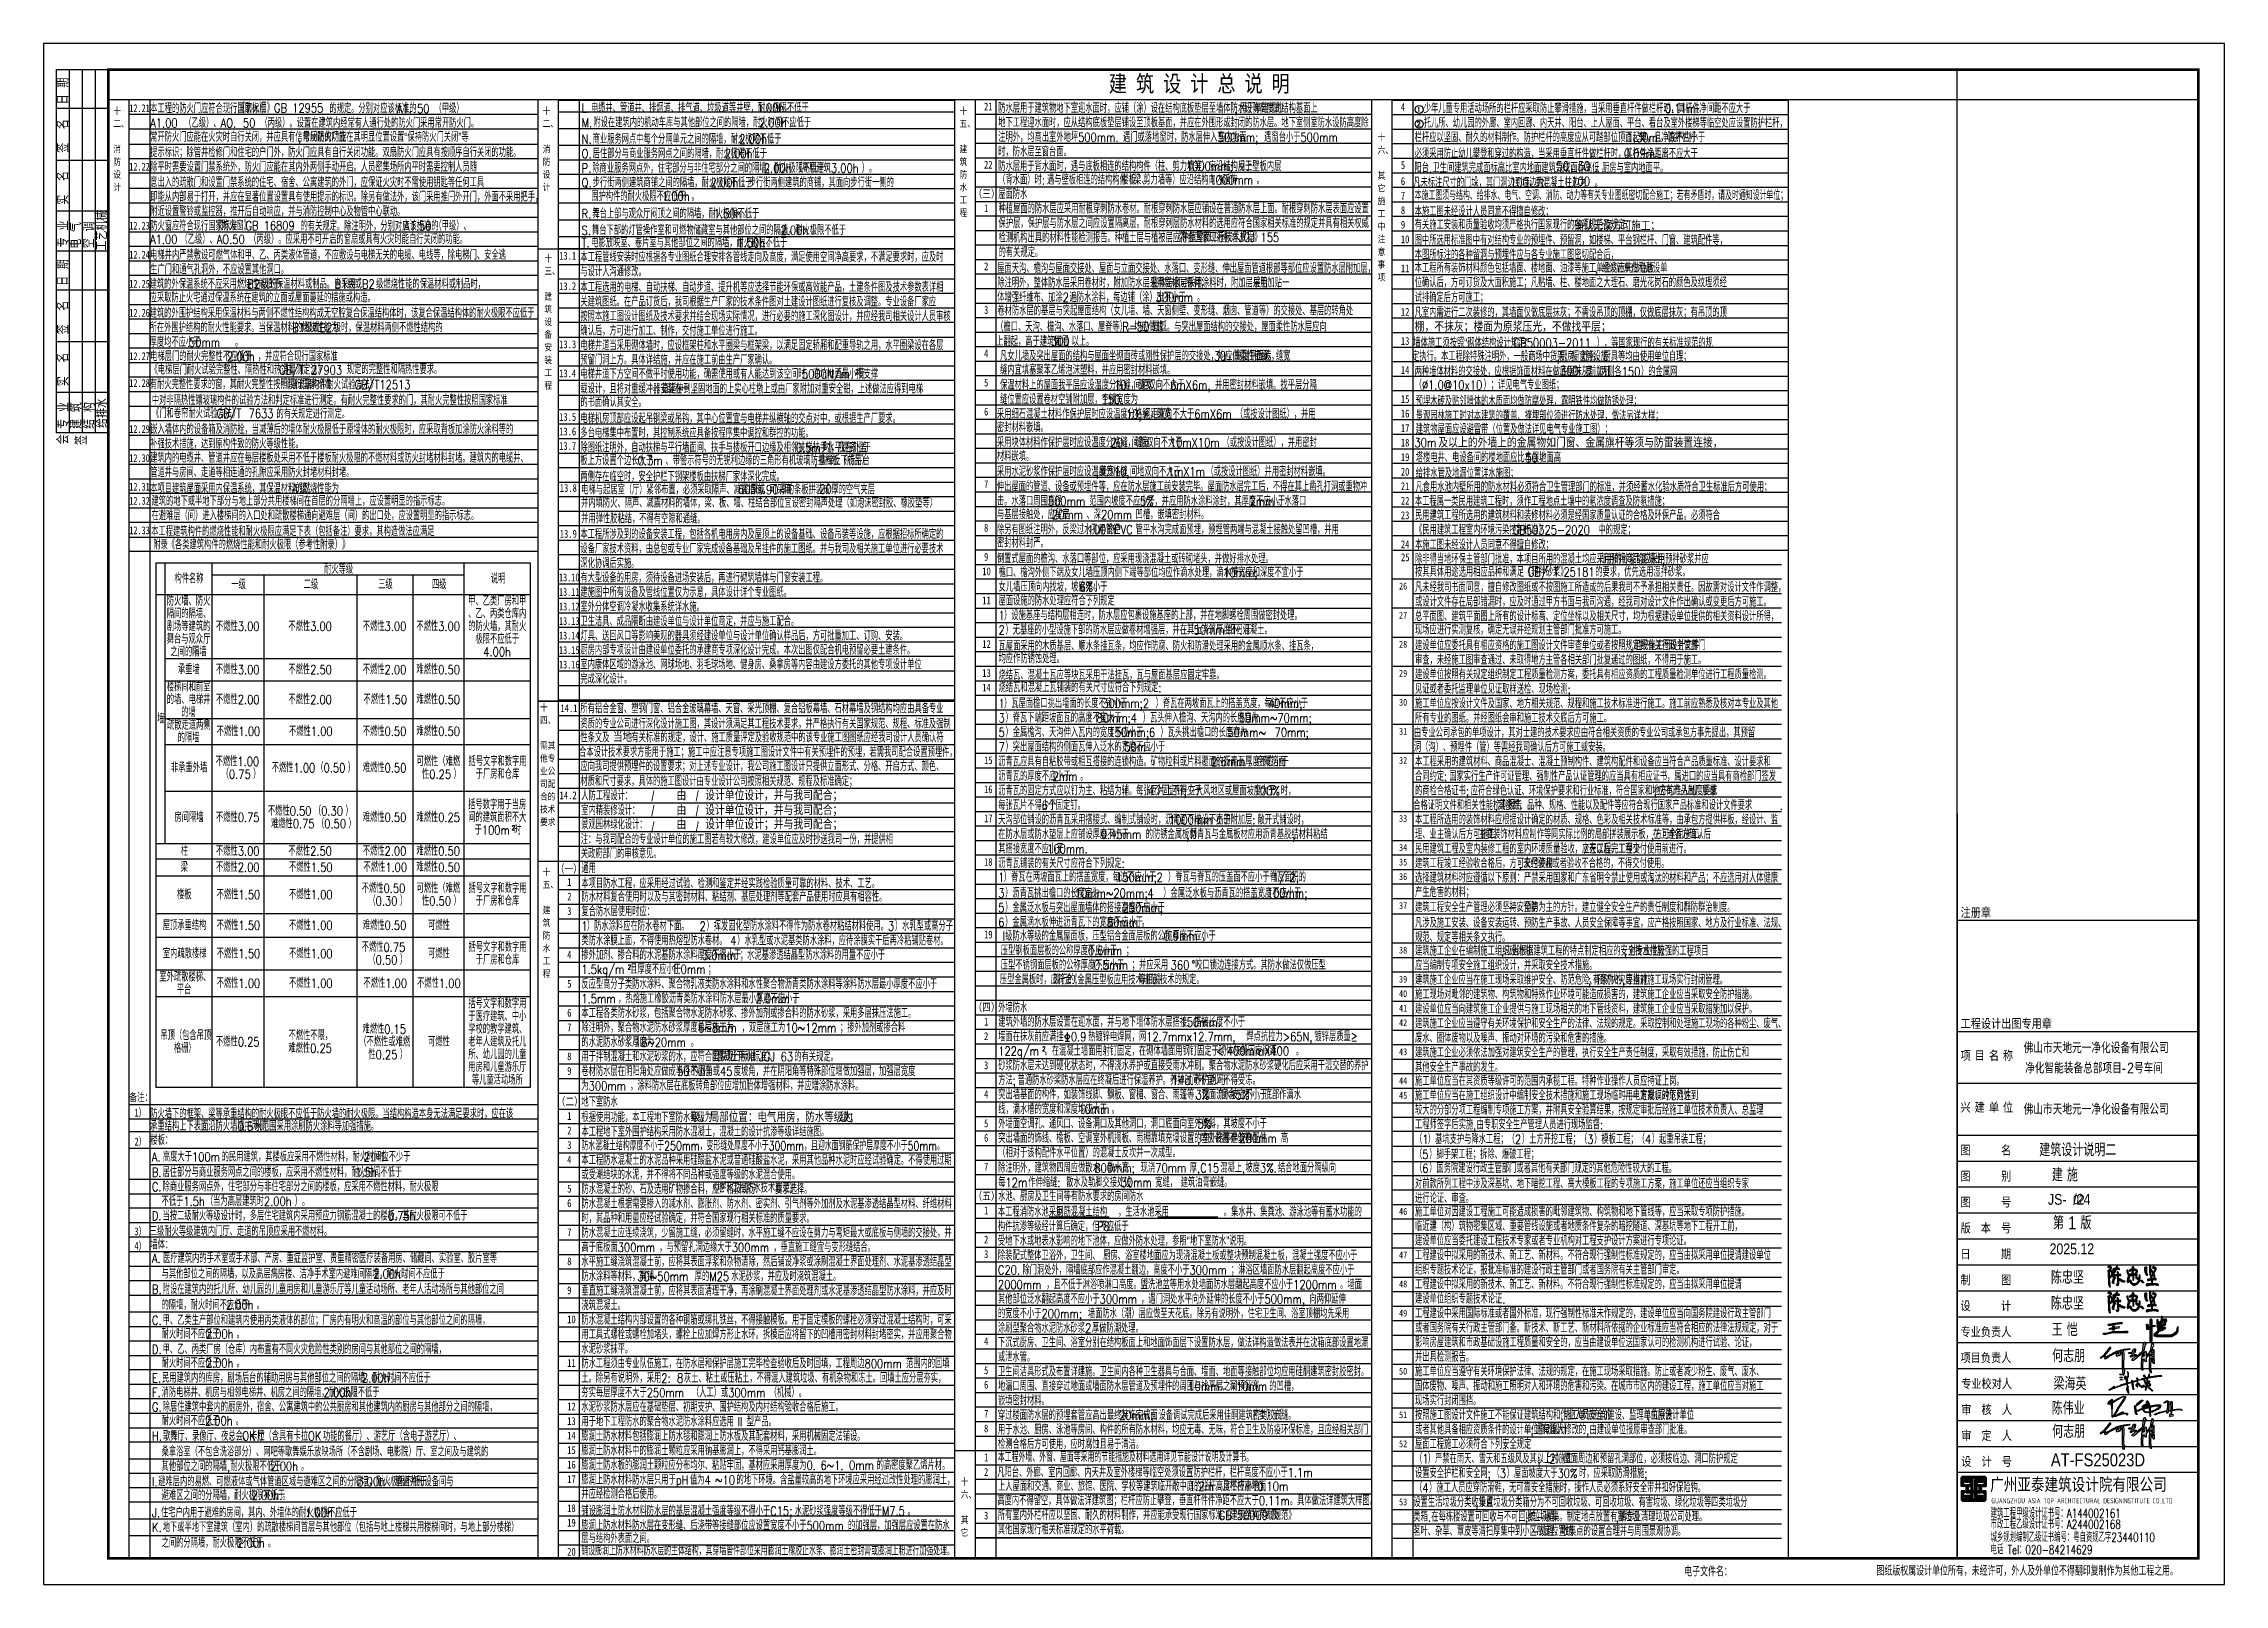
# Model space of a CAD drawing. Extents: x -1041549 to 749950, y -354245 to 17554.
# Drawn here: x -375540 to -291440, y -225434 to -166034 of the extents above; entities that cross this region are included whole.
import ezdxf
from ezdxf.enums import TextEntityAlignment as Align

# ---------------------------------------------------------------- set-up
doc = ezdxf.new("R2010")
doc.units = 0
doc.header["$LTSCALE"] = 1000
doc.header["$MEASUREMENT"] = 0
doc.linetypes.add('CONTINOUS', pattern=[0])
for name, color, linetype in [('13', 13, 'Continuous'), ('14', 1, 'Continuous'), ('DOTE', 1, 'Continuous'), ('PUB_TEXT', 7, 'Continuous'), ('PUB_TITLE', 4, 'Continuous'), ('RAS2DXF', 7, 'Continuous'), ('text', 7, 'Continuous'), ('图签-Xi$0$RAS2DXF', 7, 'Continuous'), ('辅助线', 8, 'CONTINOUS')]:
    doc.layers.add(name, color=color, linetype=linetype)
doc.styles.add('-黑体', font='simhei.ttf', dxfattribs={"width": 0.8})
doc.styles.add('_HZTXT', font='gs_txt.shx', dxfattribs={"width": 0.8, "bigfont": 'HZTXT.shx'})
doc.styles.add('HT', font='simhei.ttf', dxfattribs={"width": 0.7})
doc.styles.add('hztxt', font='romand_pkpm', dxfattribs={"bigfont": 'gbcbig'})
doc.styles.get("Standard").update_dxf_attribs({"font": 'gbenor.shx', "bigfont": 'gbcbig.shx'})
doc.styles.add('宋体', font='')
doc.styles.get('宋体').set_extended_font_data('宋体')

msp = doc.modelspace()

# ---------------------------------------------------------------- texts
at = {"layer": '13', "color": 7, "style": '_HZTXT', "width": 0.85}
for s, height, p in [('建筑设计说明二', 500, (-298579.7, -208932.4)), ('02', 350, (-297274.4, -210777.3))]:
    msp.add_text(s, height=height, dxfattribs=at).set_placement(p)
at = {"layer": 'PUB_TEXT', "style": 'hztxt'}
for s, height, width, p in [('本工程的防火门应符合现行国家标准', 350, 0.8, (-371429.8, -168712)), ('A1.00', 350, 0.8, (-371429.8, -169272)), ('（乙级）、', 350, 0.8, (-370115.3, -169272)), ('AO.', 350, 0.8, (-368715.3, -169272)), ('50', 350, 0.8, (-367854.2, -169272)), ('（丙级）。设置在建筑内经常有人通行处的防火门采用常开防火门。', 350, 0.8, (-367179.8, -169272)), ('的规定。分别对应该标准的', 350, 0.8, (-364519.1, -168712)), ('A1.', 350, 0.8, (-361919.2, -168712)), ('50', 350, 0.8, (-361138.1, -168712)), ('（甲级）', 350, 0.8, (-360463.6, -168712)), ('L.', 350, 0.8, (-354792.4, -168694.3)), ('M.', 350, 0.8, (-354792.4, -169254.3)), ('电缆井、管道井、排烟道、排气道、垃圾道等井壁，耐火极限不低于', 350, 0.8, (-354432.4, -168694.3)), ('附设在建筑内的机动车库与其他部位之间的隔墙，耐火时间不应低于', 350, 0.8, (-354339.1, -169254.3)), ('1.00h', 350, 0.8, (-348044.5, -168694.3)), ('2.00h', 350, 0.8, (-347951.2, -169254.3)), ('。', 350, 0.8, (-346911.2, -168694.3)), ('地下工程迎水面时，应从结构底板垫层铺设至顶板基面，并应在外围形成封闭的防水层。地下室侧室防水设防高度除', 350, 0.8, (-338726.1, -169260.2)), ('防水层用于建筑物地下室迎水面时，应铺（涂）设在结构底板垫层至墙体防水设防高度的结构基面上', 350, 0.8, (-338726.1, -168700.2)), (';', 350, 0.8, (-329608.3, -168700.2)), ('用于单建式的', 350, 0.8, (-329421.7, -168700.2)), ('少年儿童专用活动场所的栏杆应采取防止攀滑措施，当采用垂直杆件做栏杆时，其杆件净间距不应大于', 350, 0.8, (-322316.4, -168711.4)), ('托儿所、幼儿园的外廊、室内回廊、内天井、阳台、上人屋面、平台、看台及室外楼梯等临空处应设置防护栏杆，', 350, 0.8, (-322316.4, -169271.4)), ('0.11m', 350, 0.8, (-313011.9, -168711.4)), ('。', 350, 0.8, (-311785.2, -168711.4)), ('常开防火门应能在火灾时自行关闭，并应具有信号反馈的功能', 350, 0.8, (-371429.8, -169815.6)), (';', 350, 0.8, (-365737.7, -169815.6)), ('常闭防火门应在其明显位置设置“保持防火门关闭”等', 350, 0.8, (-365551, -169815.6)), ('N.', 350, 0.8, (-354792.4, -169891.1)), ('商业服务网点中每个分隔单元之间的隔墙，耐火极限不低于', 350, 0.8, (-354365.8, -169891.1)), ('2.00h', 350, 0.8, (-348710.9, -169891.1)), ('。', 350, 0.8, (-347524.3, -169891.1)), ('。', 350, 0.8, (-346764.5, -169254.3)), ('注明外，均高出室外地坪', 350, 0.8, (-338726.1, -169820.2)), ('500mm.', 350, 0.8, (-335646.1, -169820.2)), ('遇门或落地窗时，防水层伸入室内地面', 350, 0.8, (-333912.7, -169820.2)), ('500mm;', 350, 0.8, (-330259, -169820.2)), ('遇窗台小于', 350, 0.8, (-328472.3, -169820.2)), ('500mm', 350, 0.8, (-327072.3, -169820.2)), ('栏杆应以坚固、耐久的材料制作。防护栏杆的高度应从可踏部位顶面起算，且净高不应小于', 350, 0.8, (-322666.4, -169831.4)), ('1.30m', 350, 0.8, (-314486.2, -169831.4)), ('。防护栏杆', 350, 0.8, (-313206.2, -169831.4)), ('提示标识；除管井检修门和住宅的户门外，防火门应具有自行关闭功能。双扇防火门应具有按顺序自行关闭的功能。', 350, 0.8, (-371429.8, -170408.4)), ('除平时需要设置门禁系统外，防火门应能在其内外两侧手动开启。人员密集场所内平时需要控制人员随', 350, 0.8, (-371429.8, -170968.4)), ('O.', 350, 0.8, (-354792.4, -170451.1)), ('P.', 350, 0.8, (-354792.4, -171011.1)), ('除商业服务网点外，住宅部分与非住宅部分之间的隔墙，耐火极限不低于', 350, 0.8, (-354379.1, -171011.1)), ('居住部分与商业服务网点之间的隔墙，耐火极限不低于', 350, 0.8, (-354365.8, -170451.1)), ('2.00h', 350, 0.8, (-349270.9, -170451.1)), ('。', 350, 0.8, (-348084.3, -170451.1)), ('2.00h', 350, 0.8, (-347764.6, -171011.1)), ('（高层建筑', 350, 0.8, (-346577.9, -171011.1)), ('3.00h', 350, 0.8, (-345177.9, -171011.1)), ('）。', 350, 0.8, (-343991.2, -171011.1)), ('时，防水层至窗台面。', 350, 0.8, (-338726.1, -170380.2)), ('防水层用于背水面时，遇与底板相连的结构构件（柱、剪力墙等）应沿结构反上', 350, 0.8, (-338726.1, -170940.2)), ('1000mm;', 350, 0.8, (-331487.3, -170940.2)), ('用于壁板内层', 350, 0.8, (-329487.3, -170940.2)), ('必须采用防止幼儿攀登和穿过的构造，当采用垂直杆件做栏杆时，其杆件净距离不应大于', 350, 0.8, (-322666.4, -170451.8)), ('阳台', 350, 0.8, (-322676.8, -171001.1)), ('卫生间建筑完成面标高比室内地面建筑完成面标高低', 350, 0.8, (-321983.5, -171001.1)), ('，厨房与室内地面平。', 350, 0.8, (-315720.1, -171001.1)), ('0.09m', 350, 0.8, (-314595.4, -170451.8)), ('。', 350, 0.8, (-313262, -170451.8)), ('意出入的疏散门和设置门禁系统的住宅、宿舍、公寓建筑的外门，应保证火灾时不需使用钥匙等任何工具', 350, 0.8, (-371429.8, -171560.6)), ('Q.', 350, 0.8, (-354792.4, -171571.1)), ('步行街两侧建筑商铺之间的隔墙，耐火极限不低于', 350, 0.8, (-354365.8, -171571.1)), ('2.00h', 350, 0.8, (-349817.5, -171571.1)), ('。步行街两侧建筑的商铺，其面向步行街一侧的', 350, 0.8, (-348630.9, -171571.1)), ('（背水面）时', 350, 0.8, (-338726.1, -171464.1)), (':', 350, 0.8, (-337046.1, -171464.1)), ('遇与壁板相连的结构构件（梁、', 350, 0.8, (-336846.1, -171464.1)), ('楼板、剪力墙等）应沿结构向内延伸', 350, 0.8, (-333975.4, -171464.1)), ('1000mm', 350, 0.8, (-330578.5, -171464.1)), ('。', 350, 0.8, (-328765.2, -171464.1)), ('凡未标注尺寸的门垛，其门洞边到墙边为', 350, 0.8, (-322720.1, -171570.2)), ('.', 350, 0.8, (-322116.8, -171001.1)), ('，到混凝土柱边为', 350, 0.8, (-318283.8, -171570.2)), ('。', 350, 0.8, (-315719, -171570.2)), ('即能从内部易于打开，并应在显著位置设置具有使用提示的标识。除另有做法外，该门采用推闩外开门，外面不采用把手，', 350, 0.8, (-371429.8, -172120.6)), ('附近设置警铃或监控器，推开后自动响应，并与消防控制中心及物管中心联动。', 350, 0.8, (-371429.8, -172680.6)), ('围护构件的耐火极限不应低于', 350, 0.8, (-354420.5, -172101)), ('舞台上部与观众厅闷顶之间的隔墙，耐火极限不低于', 350, 0.8, (-354379.1, -172768)), ('1.00h', 350, 0.8, (-351689.5, -172101)), ('。', 350, 0.8, (-350556.2, -172101)), ('屋面防水', 350, 0.8, (-338726.1, -172015.7)), ('种植屋面的防水层应采用耐根穿刺防水卷材。耐根穿刺防水层应铺设在普通防水层上面。耐根穿刺防水层表面应设置', 350, 0.8, (-338713.5, -172579.8)), ('本施工图须与结构、给排水、电气、空调、消防、动力等有关专业图纸密切配合施工；若有矛盾时，请及时通知设计单位；', 350, 0.76, (-322666.1, -172063.9)), ('本施工图未经设计人员同意不得擅自修改；', 350, 0.8, (-322666.1, -172686.1)), ('防火窗应符合现行国家标准', 350, 0.8, (-371429.8, -173240.6)), ('的有关规定。除注明外，分别对应该标准的', 350, 0.8, (-365631.4, -173240.6)), ('A1.50', 350, 0.8, (-361642.1, -173240.6)), ('（甲级）、', 350, 0.8, (-360468.8, -173240.6)), ('S.', 350, 0.8, (-354792.4, -173404.9)), ('R.', 350, 0.8, (-354792.4, -172768)), ('舞台下部的灯管操作室和可燃物储藏室与其他部位之间的隔墙，耐火极限不低于', 350, 0.8, (-354392.4, -173404.9)), ('1.50h', 350, 0.8, (-349697.5, -172768)), ('。', 350, 0.8, (-348564.1, -172768)), ('2.00h', 350, 0.8, (-347120.8, -173404.9)), ('保护层，保护层与防水层之间应设置隔离层。耐根穿刺层防水材料的选用应符合国家相关标准的规定并具有相关权威', 350, 0.8, (-338713.5, -173139.8)), ('有关施工安装和质量验收均须严格执行国家现行的各项规范及规定；', 350, 0.8, (-322666.1, -173196)), ('A1.00', 350, 0.8, (-371435.9, -173757.7)), ('电梯井内严禁敷设可燃气体和甲、乙、丙类液体管道，不应敷设与电梯无关的电缆、电线等，除电梯门、安全逃', 350, 0.8, (-371429.8, -174360.6)), ('（乙级）、', 350, 0.8, (-370262.6, -173757.7)), ('AO.50', 350, 0.8, (-368862.6, -173757.7)), ('（丙级）。应采用不可开启的窗扇或具有火灾时能自行关闭的功能。', 350, 0.8, (-367609.2, -173757.7)), ('本工程管线安装时应根据各专业图纸合理安排各管线走向及高度，满足使用空间净高要求，不满足要求时，应及时', 350, 0.8, (-354840.2, -174445.8)), ('T.', 350, 0.8, (-354792.4, -173888)), ('电影放映室、卷片室与其他部位之间的隔墙，耐火极限不低于', 350, 0.8, (-354419.1, -173888)), ('1.50h', 350, 0.8, (-348785.1, -173888)), ('。', 350, 0.8, (-347651.8, -173888)), ('。', 350, 0.8, (-345934.2, -173404.9)), ('检测机构出具的材料性能检测报告。种植土层与植被层应符合国家现行标准', 350, 0.8, (-338713.5, -173699.8)), ('的有关规定。', 350, 0.8, (-338713.5, -174259.8)), ('本图所标注的各种留洞与预埋件应与各专业施工图密切配合后，', 350, 0.8, (-322666.1, -174350.3)), ('图中所选用标准图中有对结构专业的预埋件、预留洞，如楼梯、平台钢栏杆、门窗、建筑配件等，', 350, 0.8, (-322666.1, -173790.3)), ('生广门和通气孔洞外，不应设置其他洞口。', 350, 0.8, (-371429.8, -174920.6)), ('与设计人沟通修改。', 350, 0.8, (-354840.2, -175005.8)), ('屋面天沟、檐沟与屋面交接处、屋面与立面交接处、水落口、变形缝、伸出屋面管道根部等部位应设置防水层附加层，', 350, 0.8, (-338760.5, -174873.7)), ('本工程所有装饰材料颜色包括墙面、楼地面、油漆等施工单位均应先做色板', 350, 0.8, (-322666.1, -174864.9)), (',', 350, 0.8, (-315712.1, -174864.9)), ('经设计单位和建设单', 350, 0.8, (-315437.7, -174864.9)), ('应采取防止火宅通过保温系统在建筑的立面或屋面蔓延的措施或构造。', 350, 0.8, (-371451.1, -176009.6)), ('建筑的外保温系统不应采用燃烧性能低于', 350, 0.8, (-371451.1, -175480.6)), ('B2', 350, 0.8, (-367687.1, -175480.6)), ('级的保温材料或制品。当采用', 350, 0.8, (-367140.4, -175480.6)), ('B1', 350, 0.8, (-364318.6, -175480.6)), ('级或', 350, 0.8, (-363825.2, -175480.6)), ('B2', 350, 0.8, (-363265.2, -175480.6)), ('级燃烧性能的保温材料或制品时，', 350, 0.8, (-362718.6, -175480.6)), ('本工程选用的电梯、自动扶梯、自动步道、提升机等应选择节能环保或高效能产品，土建条件图及技术参数表详相', 350, 0.8, (-354840.2, -175605.8)), ('体增强纤维布、加涂', 350, 0.8, (-338760.5, -175993.7)), ('除注明外，整体防水层采用卷材时，附加防水层采用层相同卷材；', 350, 0.8, (-338760.5, -175433.7)), ('2', 350, 0.8, (-336240.5, -175993.7)), ('遍防水涂料，每边铺（涂）出不小于', 350, 0.8, (-335973.9, -175993.7)), ('整体防水层采用涂料时，附加层采用加贴一', 350, 0.8, (-332827.8, -175433.7)), ('300mm', 350, 0.8, (-332654.2, -175993.7)), ('层胎', 350, 0.8, (-328894.7, -175433.7)), ('位确认后，方可订货及大面积施工；凡贴墙、柱、楼地面之大理石、磨光花岗石的颜色及纹理须经', 350, 0.8, (-322666.1, -175424.9)), ('试排确定后方可施工；', 350, 0.8, (-322666.1, -176004.7)), ('建筑的外围护结构采用保温材料与两侧不燃性结构构成无空腔复合保温结构体时，该复合保温结构体的耐火极限不应低于', 350, 0.8, (-371451.1, -176600.6)), ('按照本施工图设计图纸及技术要求并结合现场实际情况，进行必要的施工深化图设计，并应经我司相关设计人员审核', 350, 0.8, (-354840.2, -176725.8)), ('关建筑图纸。在产品订货后，我司根据生产厂家的技术条件图对土建设计图纸进行复核及调整。专业设备厂家应', 350, 0.8, (-354840.2, -176165.8)), ('卷材防水层的基层与突起屋面结构（女儿墙、墙、天窗侧壁、变形缝、烟囱、管道等）的交接处、基层的转角处', 350, 0.8, (-338756.2, -176511.3)), ('。', 350, 0.8, (-331054.2, -175993.7)), ('凡室内需进行二次装修的，其墙面仅做底层抹灰；不需设吊顶的顶棚，仅做底层抹灰；有吊顶的顶', 350, 0.8, (-322666.1, -176576.1)), ('所在外围护结构的耐火性能要求。当保温材料的燃烧性能为', 350, 0.8, (-371451.1, -177160.6)), ('厚度均不应小于', 350, 0.8, (-371451.1, -177720.6)), ('50mm', 350, 0.8, (-369933.3, -177720.6)), ('B1', 350, 0.8, (-365954.2, -177160.6)), ('级或', 350, 0.8, (-365460.9, -177160.6)), ('B2', 350, 0.8, (-364900.9, -177160.6)), ('级时，保温材料两侧不燃性结构的', 350, 0.8, (-364354.2, -177160.6)), ('确认后，方可进行加工、制作，交付施工单位进行施工。', 350, 0.8, (-354840.2, -177285.8)), ('上翻起，高于建筑面层', 350, 0.8, (-338802.2, -177688.1)), ('（檐口、天沟、檐沟、水落口、屋脊等），均应做成', 350, 0.8, (-338802.2, -177128.1)), ('300', 350, 0.8, (-336695.9, -177688.1)), ('以上。', 350, 0.8, (-335895.9, -177688.1)), ('R=50', 350, 0.8, (-333941.8, -177128.1)), ('圆弧。与突出屋面结构的交接处，屋面柔性防水层应向', 350, 0.8, (-332781.8, -177128.1)), ('墙体施工须按照“砌体结构设计规范”（', 350, 0.8, (-322717.9, -177748.5)), ('GB50003-2011', 350, 0.8, (-318847.8, -177748.5)), ('），等国家现行的有关标准规范的规', 350, 0.8, (-315647.8, -177748.5)), ('电梯层门的耐火完整性不应低于', 350, 0.8, (-371429.8, -178271.2)), ('2.00h', 350, 0.8, (-368466.1, -178271.2)), ('。', 350, 0.8, (-368157.8, -177720.6)), ('，并应符合现行国家标准', 350, 0.8, (-367279.5, -178271.2)), ('预留门洞上方。具体详结施，并应在施工前由生产厂家确认。', 350, 0.8, (-354840.2, -178405.8)), ('电梯井道当采用砌体墙时，应设框架柱和水平圈梁与框架梁，以满足固定轿厢和配重导轨之用，水平圈梁设在各层', 350, 0.8, (-354840.2, -177845.8)), ('凡女儿墙及突出屋面的结构与屋面坐砌面砖或刚性保护层的交接处，均应做柔性嵌缝，缝宽', 350, 0.8, (-338655.8, -178249.2)), ('30', 350, 0.8, (-330413.1, -178249.2)), ('，高度平面砖，', 350, 0.8, (-329879.8, -178249.2)), ('定执行。本工程除特殊注明外，一般商场中货架、橱窗等设施', 350, 0.8, (-322769.7, -178269.8)), (',', 350, 0.8, (-317197.6, -178269.8)), ('厨房、灶台、厨具等均由使用单位自理；', 350, 0.8, (-317064.3, -178269.8)), ('有耐火完整性要求的窗，其耐火完整性按照现行国家标准', 350, 0.8, (-371445.4, -179351.2)), ('规定的完整性和隔热性要求。', 350, 0.8, (-363843.8, -178775.9)), ('电梯井道下方空间不做平时使用功能，确需使用或有人能达到该空间时，底坑地面最小按支撑', 350, 0.8, (-354840.2, -178947.7)), ('直延伸到坚固地面的上实心柱墩上或由厂家附加对重安全钳，上述做法应得到电梯', 350, 0.8, (-351704.1, -179522)), ('5000N/m', 350, 0.8, (-346296.7, -178947.7)), ('2', 175, 0.8, (-344243.4, -178772.7)), ('荷', 350, 0.8, (-344150.1, -178947.7)), ('保温材料上的屋面我平层应设温度分格缝，缝宽', 350, 0.8, (-338655.8, -179369.2)), ('缝内宜填塞聚苯乙烯泡沫塑料，并应用密封材料嵌填。', 350, 0.8, (-338655.8, -178791.6)), ('10', 350, 0.8, (-334257.9, -179369.2)), ('，间距双向不大于', 350, 0.8, (-333777.9, -179369.2)), ('6mX6m,', 350, 0.8, (-332097.8, -179369.2)), ('并用密封材料嵌填。找平层分隔', 350, 0.8, (-330364.5, -179369.2)), ('两种墙体材料的交接处，应根据饰面材料在做底层抹灰前加钉', 350, 0.8, (-322666.1, -178854)), ('（', 350, 0.8, (-322666.1, -179370)), ('%%C1.0@10x10', 350, 0.8, (-322386.1, -179370)), ('）；详见电气专业图纸；', 350, 0.8, (-320012.8, -179370)), ('宽（两侧各', 350, 0.8, (-316083.9, -178854)), ('150', 350, 0.8, (-314683.9, -178854)), ('）的金属网', 350, 0.8, (-313937.2, -178854)), ('中对非隔热性镶玻璃构件的试验方法和判定标准进行测定。有耐火完整性要求的门，其耐火完整性按照国家标准', 350, 0.8, (-371366.4, -179961.4)), ('载设计，且将对重缓冲器安装在一', 350, 0.8, (-354840.2, -179522)), ('的书面确认其安全。', 350, 0.8, (-354840.2, -180040.4)), ('缝位置应设置卷材空铺附加层，空铺宽度为', 350, 0.8, (-338655.8, -179929.2)), ('150.', 350, 0.8, (-334732.6, -179929.2)), ('预埋木砖及贴邻墙体的木质面均做防腐处理，露明铁件均做防锈处理；', 350, 0.8, (-322624.1, -179996.8)), ('嵌入墙体内的设备箱及消防栓，当减薄后的墙体耐火极限低于原墙体的耐火极限时，应采取背板加涂防火涂料等的', 350, 0.8, (-371429.8, -181081.4)), ('的有关规定进行测定。', 350, 0.8, (-366560.3, -180484.3)), ('电梯机房顶部应设起吊钢梁或吊钩，其中心位置宜与电梯井纵横轴的交点对中，或根据生产厂要求。', 350, 0.8, (-354840.2, -180663.7)), ('采用细石混凝土材料作保护层时应设温度分格缝，缝宽', 350, 0.8, (-338775.1, -180489.2)), ('密封材料嵌填。', 350, 0.8, (-338775.1, -181010.4)), ('10;', 350, 0.8, (-333793.1, -180489.2)), ('间距双向不大于', 350, 0.8, (-333126.5, -180489.2)), ('6mX6m', 350, 0.8, (-331166.5, -180489.2)), ('（或按设计图纸），并用', 350, 0.8, (-329566.5, -180489.2)), ('建筑物屋面应设避雷带（位置及做法详见电气专业施工图）；', 350, 0.8, (-322624.1, -181077.8)), ('景观园林施工时对本建筑的覆盖、掩埋部位须进行防水处理，做法另详大样；', 350, 0.8, (-322624.1, -180562.8)), ('补强技术措施，达到原构件致的防火等级性能。', 350, 0.8, (-371429.8, -181641.4)), ('多台电梯集中布置时，其控制系统应具备按程序集中调控和群控的功能。', 350, 0.8, (-354840.2, -181223.7)), ('除图纸注明外，自动扶梯与平行墙面间、扶手与楼板开口边缘及相邻扶梯扶手水平距离小于', 350, 0.8, (-354840.2, -181783.7)), ('0.5m', 350, 0.8, (-346532.5, -181783.7)), ('时，应在外盖', 350, 0.8, (-345465.8, -181783.7)), ('采用块体材料作保护层时应设温度分格缝，缝宽', 350, 0.8, (-338775.1, -181589.3)), ('20', 350, 0.8, (-334393.9, -181589.3)), ('，间距双向不大于', 350, 0.8, (-333860.6, -181589.3)), ('10mX10m', 350, 0.8, (-332105.8, -181589.3)), ('（或按设计图纸），并用密封', 350, 0.8, (-330079.1, -181589.3)), ('建筑内的电缆井、管道井应在每层楼板处采用不低于楼板耐火极限的不燃材料或防火封堵材料封堵。建筑内的电缆井、', 350, 0.8, (-371429.8, -182185)), ('管道井与房间、走道等相连通的孔隙应采用防火封堵材料封堵。', 350, 0.8, (-371429.8, -182745)), ('板上方设置个边长大于', 350, 0.8, (-354840.2, -182283.8)), ('0.3m', 350, 0.8, (-352628.7, -182283.8)), ('、带警示符号的无锐利边缘的三角形有机玻璃防撞档板（成品）', 350, 0.8, (-351562, -182283.8)), (';', 350, 0.8, (-345826.5, -182283.8)), ('扶梯上下行平台', 350, 0.8, (-345639.8, -182283.8)), ('材料嵌填。', 350, 0.8, (-338775.1, -182122.5)), ('采用水泥砂浆作保护层时应设温度分格缝', 350, 0.8, (-338775.1, -182709.3)), ('缝宽', 350, 0.8, (-334822.5, -182709.3)), ('10,', 350, 0.8, (-334262.5, -182709.3)), ('间地双向不大于', 350, 0.8, (-333649.2, -182709.3)), ('1mX1m', 350, 0.8, (-332190.6, -182709.3)), ('（或按设计图纸）并用密封材料嵌填。', 350, 0.8, (-330697.3, -182709.3)), ('给排水管及地漏位置详水施图；', 350, 0.8, (-322624.1, -182774.1)), ('塔楼电井、电设备间的楼地面应比本层地面高', 350, 0.8, (-322624.1, -182170.4)), ('50', 350, 0.8, (-318396.9, -182170.4)), ('；', 350, 0.8, (-317863.6, -182170.4)), ('本项目建筑屋面采用内保温系统，其保温材料的燃烧性能为', 350, 0.8, (-371429.8, -183360.4)), ('A', 350, 0.8, (-365954.2, -183360.4)), ('级。', 350, 0.8, (-365660.9, -183360.4)), ('两侧存在临空时，安全护栏下钢架楼板由扶梯厂家体深化完成。', 350, 0.8, (-354840.2, -182903.7)), ('电梯与起居室（厅）紧邻布置，必须采取隔声、减震措施。可采用', 350, 0.8, (-354808.5, -183410.6)), ('厚或', 350, 0.8, (-348283.3, -183410.6)), ('厚的条板拼装成', 350, 0.8, (-347158.9, -183410.6)), ('厚的空气夹层', 350, 0.8, (-345160.9, -183410.6)), ('伸出屋面的管道、设备或预埋件等，应在防水层施工前安装完毕。屋面防水层完工后，不得在其上凿孔打洞或重物冲', 350, 0.8, (-338775.1, -183289.2)), (',', 350, 0.8, (-334955.8, -182709.3)), ('凡食用水池内壁所用的防水材料必须符合卫生管理部门的标准，并须经蓄水化验水质符合卫生标准后方可使用；', 350, 0.8, (-322634.8, -183307)), ('建筑的地下或半地下部分与地上部分共用楼梯间在首层的分隔墙上，应设置明显的指示标志。', 350, 0.8, (-371379.3, -183848.6)), ('在避难层（间）进入楼梯间的入口处和疏散楼梯通向避难层（间）的出口处，应设置明显的指示标志。', 350, 0.8, (-371379.3, -184408.6)), ('并内填防火、隔声、减震材料的墙体，梁、板、墙、柱结合部位宜设密封隔声处理（如泡沫密封胶、橡胶垫等）', 350, 0.8, (-354812.5, -183921.3)), ('并用弹性胶粘结，不得有空隙和通缝。', 350, 0.8, (-354810.5, -184529.5)), ('与基层接触处，应留宽', 350, 0.8, (-338775.1, -184366.5)), ('击。水落口周围直径', 350, 0.8, (-338775.1, -183849.2)), ('500mm', 350, 0.8, (-336810.4, -183849.2)), ('20mm', 350, 0.8, (-336655, -184366.5)), ('、深', 350, 0.8, (-335321.6, -184366.5)), ('范围内坡度不应小于', 350, 0.8, (-335210.4, -183849.2)), ('20mm', 350, 0.8, (-334761.6, -184366.5)), ('凹槽，嵌填密封材料。', 350, 0.8, (-333428.3, -184366.5)), ('5%', 350, 0.8, (-333261.1, -183849.2)), ('，并应用防水涂料涂封，其厚度不应小于', 350, 0.8, (-332701.1, -183849.2)), ('2mm', 350, 0.8, (-329033.9, -183849.2)), ('。水落口', 350, 0.8, (-327967.2, -183849.2)), ('本工程属一类民用建筑工程时，须作工程地点土壤中的氡浓度调查及防氡措施；', 350, 0.8, (-322656, -183853.7)), ('民用建筑工程所选用的建筑材料和装修材料必须是经国家质量认证的合格及环保产品。必须符合', 350, 0.8, (-322652.1, -184397)), ('本工程建筑构件的燃烧性能和耐火极限应满足下表（包括备注）要求，其构造做法应满足', 350, 0.8, (-371389.7, -185015.4)), ('本工程所涉及到的设备安装工程，包括各机电用房内及屋顶上的设备基础、设备吊装等设施，应根据招标所确定的', 350, 0.8, (-354840.2, -185125.8)), ('除另有图纸注明外，反梁过水孔用管径', 350, 0.8, (-338775.1, -184947)), ('100', 350, 0.8, (-335282.7, -184947)), ('的', 350, 0.8, (-334536, -184947)), ('PVC', 350, 0.8, (-334256, -184947)), ('管平水沟完成面预埋，预埋管两端与混凝土接触处留凹槽，并用', 350, 0.8, (-333429.3, -184947)), ('《民用建筑工程室内环境污染控制标准》', 350, 0.8, (-322652.1, -184959.4)), ('GB50325-2020', 350, 0.8, (-318883.5, -184959.4)), ('中的规定；', 350, 0.8, (-315576.9, -184959.4)), ('深化协调后实施。', 350, 0.8, (-354840.2, -186245.8)), ('设备厂家技术资料，由总包或专业厂家完成设备基础及吊挂件的施工图纸。并与我司及相关施工单位进行必要技术', 350, 0.8, (-354840.2, -185685.8)), ('倒置式屋面的檐沟、水落口等部位，应采用现浇混凝土或砖砌堵头，并做好排水处理。', 350, 0.8, (-338775.1, -186067)), ('密封材料封严。', 350, 0.8, (-338775.1, -185462.6)), ('本施工图未经设计人员同意不得擅自修改；', 350, 0.8, (-322652.1, -185532.9)), ('除非得当地环保主管部门批准，本项目所用的混凝土均应采用预拌商品混凝土;', 350, 0.8, (-322652.1, -186080.9)), ('所用的砂浆均应采用预拌砂浆并应', 350, 0.8, (-315523.9, -186080.9)), ('有大型设备的用房，须待设备进场安装后，再进行砌筑墙体与门窗安装工程。', 350, 0.8, (-354840.2, -186805.8)), ('檐口、檐沟外侧下端及女儿墙压顶内侧下端等部位均应作滴水处理，滴水槽宽度和深度不宜小于', 350, 0.8, (-338713.5, -186599.4)), ('10mm;', 350, 0.8, (-330052.9, -186599.4)), ('按其具体用途选用相应品种和满足《预拌砂浆》', 350, 0.8, (-322652.1, -186583.4)), ('GB/', 350, 0.8, (-318304.9, -186583.4)), ('T', 350, 0.8, (-317310.5, -186583.4)), ('25181', 350, 0.8, (-316929.4, -186583.4)), ('的要求，优先选用湿拌砂浆。', 350, 0.8, (-315702.7, -186583.4)), ('建施图中所有设备及管线位置仅为示意，具体设计详个专业图纸。', 350, 0.8, (-354840.2, -187365.8)), ('室外分体空调冷凝水收集系统详水施。', 350, 0.8, (-354840.2, -187925.8)), ('屋面设施的防水处理应符合下列规定', 350, 0.8, (-338713.5, -187694.2)), ('女儿墙压顶向内找坡，坡度不小于', 350, 0.8, (-338713.5, -187159.4)), ('6%', 350, 0.8, (-335596.2, -187159.4)), (':', 350, 0.8, (-335300, -187694.2)), ('。', 350, 0.8, (-335036.2, -187159.4)), ('凡未经我司书面同意，擅自修改图纸或不按图施工所造成的后果我司不予承担相关责任。因故需对设计文件作调整，', 350, 0.8, (-322652.1, -187174.5)), ('或设计文件存在局部错漏时，应及时通过甲方书面与我司沟通，经我司对设计文件作出确认或变更后方可施工。', 350, 0.8, (-322652.1, -187734.5)), ('卫生洁具、成品隔断由建设单位与设计单位商定，并应与施工配合。', 350, 0.8, (-354840.2, -188485.8)), ('1', 350, 0.8, (-338713.5, -188254.2)), ('）设施基座与结构层相连时，防水层应包裹设施基座的上部，并在地脚螺栓周围做密封处理。', 350, 0.8, (-338500.1, -188254.2)), ('总平面图、建筑平面图上所有的设计标高、定位坐标以及相关尺寸，均为根据建设单位提供的相关资料设计所得，', 350, 0.8, (-322652.1, -188294.5)), ('厨房内部专项设计由建设单位委托的承建商专项深化设计完成。本次出图仅配合机电预留必要土建条件。', 350, 0.8, (-354840.2, -189589.7)), ('灯具、送回风口等影响美观的器具须经建设单位与设计单位确认样品后，方可批量加工、订购、安装。', 350, 0.8, (-354840.2, -189045.8)), ('瓦屋面采用的木质基层、顺水条挂瓦条，均应作防腐、防火和防滑处理采用的金属顺水条、挂瓦条，', 350, 0.8, (-338713.5, -189433.7)), ('2', 350, 0.8, (-338713.5, -188814.2)), ('）无基座的小型设施下部的防水层应做卷材增强层，并在其上浇筑厚度不小于', 350, 0.8, (-338446.8, -188814.2)), ('50mm', 350, 0.8, (-331191.5, -188814.2)), ('细石混凝土。', 350, 0.8, (-329858.1, -188814.2)), ('建设单位应委托具有相应资格的施工图设计文件审查单位或者按照规定报有关行政主管部门', 350, 0.8, (-322652.1, -189414.5)), ('现场应进行实测复核，确定无误并经规划主管部门批准方可施工。', 350, 0.8, (-322652.1, -188814.3)), ('组织施工图设计文件', 350, 0.8, (-314212.6, -189414.5)), ('室内康体区域的游泳池、网球场地、羽毛球场地、健身房、桑拿房等内容由建设方委托的其他专项设计单位', 350, 0.8, (-354840.2, -190149.7)), ('均应作防锈蚀处理。', 350, 0.8, (-338713.5, -189923.2)), ('审查，未经施工图审查通过、未取得地方主管各相关部门批复通过的图纸，不得用于施工。', 350, 0.8, (-322652.1, -189974.5)), (',', 350, 0.8, (-314346, -189414.5)), ('完成深化设计。', 350, 0.8, (-354840.2, -190709.7)), ('烧结瓦、混凝土瓦应等块瓦采用干法挂瓦，瓦与屋面基层应固定牢靠。', 350, 0.8, (-338713.5, -190553.7)), ('烧结瓦和混凝上瓦铺装的有关尺寸应符合下列规定', 350, 0.8, (-338713.5, -191036.3)), (':', 350, 0.8, (-332553.5, -191036.3)), ('建设单位按照有关规定组织制定工程质量检测方案，委托具有相应资质的工程质量检测单位进行工程质量检测。', 350, 0.8, (-322652.1, -190534.5)), ('见证或者委托监理单位见证取样送检、现场检测', 350, 0.8, (-322652.1, -191094.5)), (';', 350, 0.8, (-316772.1, -191094.5)), ('所有铝合金窗、塑钢门窗、铝合金玻璃幕墙、天窗、采光顶棚、复合铝板幕墙、石材幕墙及钢结构均应由具备专业', 350, 0.8, (-354840.1, -191849.3)), ('1', 350, 0.8, (-338713.5, -191645.5)), ('）瓦屋面檐口挑出墙面的长度不宜小于', 350, 0.8, (-338500.1, -191645.5)), ('300mm;2', 350, 0.8, (-334711.1, -191645.5)), ('）脊瓦在两坡面瓦上的搭盖宽度，每边不应小于', 350, 0.8, (-332657.8, -191645.5)), ('40mm;', 350, 0.8, (-328319.3, -191645.5)), ('施工单位应按设计文件及国家、地方相关规范、规程和施工技术标准进行施工。施工前应熟悉及核对本专业及其他', 350, 0.8, (-322652.1, -191654.5)), ('性条文及', 350, 0.8, (-354840.1, -192966.8)), ('资质的专业公司进行深化设计施工图，其设计须满足其工程技术要求，并严格执行有关国家规范、规程、标准及强制', 350, 0.8, (-354840.1, -192435.3)), ('有关标准的规定，设计、施工质量评定及验收规范中的该专业施工图图纸应经我司设计人员确认符', 350, 0.8, (-352873.5, -192966.8)), ('3', 350, 0.8, (-338713.5, -192205.5)), ('5', 350, 0.8, (-338713.5, -192765.5)), ('）脊瓦下端距坡面瓦的高度不宜大于', 350, 0.8, (-338446.8, -192205.5)), ('）金属檐沟、天沟伸入瓦内的宽度不应小于', 350, 0.8, (-338446.8, -192765.5)), ('80mm;4', 350, 0.8, (-334937.8, -192205.5)), ('150mm;6', 350, 0.8, (-334473.2, -192765.5)), ('）瓦头伸入檐沟、天沟内的长度宜为', 350, 0.8, (-333151.1, -192205.5)), ('）瓦头挑出檐口的长度宜为', 350, 0.8, (-332473.2, -192765.5)), ('50mm~', 350, 0.8, (-329889, -192765.5)), ('50mm~70mm;', 350, 0.8, (-329446.9, -192205.5)), ('70mm;', 350, 0.8, (-328067.9, -192765.5)), ('由专业公司承包的单项设计，其对士建的技术要求应由符合相关资质的专业公司或承包方事先提出，其预留', 350, 0.8, (-322696.7, -192774.5)), ('所有专业的图纸。并经图纸会审和施工技术交底后方可施工。', 350, 0.8, (-322652.1, -192214.5)), ('合本设计技术要求方能用于施工；施工中应注意专项施工图设计文件中有关预埋件的预埋，若需我司配合设置预埋件，', 350, 0.8, (-354889.4, -193529.5)), ('7', 350, 0.8, (-338713.5, -193325.5)), ('）突出屋面结构的侧面瓦伸入泛水的宽度不应小于', 350, 0.8, (-338446.8, -193325.5)), ('50m', 350, 0.8, (-333863.6, -193325.5)), ('。', 350, 0.8, (-332930.3, -193325.5)), ('洞（沟）、预埋件（管）等需经我司确认后方可施工或安装。', 350, 0.8, (-322696.7, -193334.5)), ('材质和尺寸要求，具体的施工图设计由专业设计公司按照相关规范、规程及标准确定；', 350, 0.8, (-354840.1, -194653.6)), ('应向我司提供预埋件的设置要求；对上述专业设计，我公司施工图设计只提供立面形式、分格、开启方式、颜色、', 350, 0.8, (-354840.1, -194078.5)), ('沥青瓦应具有自粘胶带或相互搭接的连锁构造。矿物粒料或片料覆面的沥青瓦厚度不应小于', 350, 0.8, (-338726.1, -193894.3)), ('沥青瓦的厚度不应小于', 350, 0.8, (-338726.1, -194454.3)), ('2mm', 350, 0.8, (-336628.3, -194454.3)), ('2.6mm', 350, 0.8, (-330510.7, -193894.3)), ('，金属箔面', 350, 0.8, (-329044.1, -193894.3)), ('本工程采用的建筑材料、商品混凝士、混凝土预制构件、建筑构配件和设备应当符合产品质量标准、设计要求和', 350, 0.8, (-322652.1, -193894.5)), ('合同约定', 350, 0.8, (-322652.1, -194454.5)), (':', 350, 0.8, (-321532.1, -194454.5)), ('国家实行生产许可证管理、强制性产品认证管理的应当具有相应证书，属进口的应当具有商检部门签发', 350, 0.8, (-321332.1, -194454.5)), ('人防工程设计：', 350, 0.8, (-354806.1, -195203.9)), ('沥青瓦的固定方式应以钉为主、粘结为辅。每张瓦片上不得少于', 350, 0.8, (-338726.1, -195014.3)), ('。', 350, 0.8, (-335561.7, -194454.3)), ('4', 350, 0.8, (-332960.6, -195014.3)), ('个固定钉', 350, 0.8, (-332694, -195014.3)), (';', 350, 0.8, (-331574, -195014.3)), ('在大风地区或屋面坡度大于', 350, 0.8, (-331387.3, -195014.3)), ('100%', 350, 0.8, (-328870.5, -195014.3)), ('时，', 350, 0.8, (-327830.5, -195014.3)), ('的商检合格证书', 350, 0.8, (-322652.1, -195014.5)), (';', 350, 0.8, (-320692.1, -195014.5)), ('应符合绿色认证、环境保护要求和行业标准，符合国家和地方的准入制度要求', 350, 0.8, (-320505.4, -195014.5)), (';', 350, 0.8, (-313449.8, -195014.5)), ('应有产品出厂质量', 350, 0.8, (-313263.1, -195014.5)), ('景观园林绿化设计：', 350, 0.8, (-354806.1, -196320.4)), ('室内精装修设计：', 350, 0.8, (-354806.1, -195775.2)), ('每张瓦片不得少于', 350, 0.8, (-338726.1, -195574.3)), ('天沟部位铺设的沥青瓦采用搭接式、编制式铺设时，沥青瓦下增设不小于', 350, 0.8, (-338726.1, -196134.3)), ('6', 350, 0.8, (-337052, -195574.3)), ('个固定钉。', 350, 0.8, (-336785.3, -195574.3)), ('1000mm', 350, 0.8, (-332140.3, -196134.3)), ('宽的附加层', 350, 0.8, (-330327, -196134.3)), (':', 350, 0.8, (-328927, -196134.3)), ('敞开式铺设时，', 350, 0.8, (-328727, -196134.3)), ('合格证明文件和相关性能检测报告', 350, 0.8, (-322720.3, -195574.5)), ('本工程所选用的装饰材料应根据设计确定的材质、规格、色彩及相关技术标准等，由承包方提供样板，经设计、监', 350, 0.8, (-322652.1, -196134.5)), (',', 350, 0.8, (-319582.3, -195574.5)), ('其参数、品种、规格、性能以及配件等应符合现行国家产品标准和设计文件要求', 350, 0.8, (-319449, -195574.5)), ('.', 350, 0.8, (-308586.9, -195574.5)), ('注：与我司配合的专业设计单位的施工图若有较大修改，建设单位应及时抄送我司一份，并提供相', 350, 0.8, (-354824.1, -196894.1)), ('在防水层或防水垫层上应铺设厚度不小于', 350, 0.8, (-338726.1, -196694.3)), ('0.45mm', 350, 0.8, (-334769.4, -196694.3)), ('的防锈金属板材', 350, 0.8, (-333036, -196694.3)), (',', 350, 0.8, (-331474, -196694.3)), ('沥青瓦与金属板材应用沥青基胶结材料粘结', 350, 0.8, (-331340.7, -196694.3)), (',', 350, 0.8, (-327387.2, -196694.3)), ('理、业主确认后方可施工', 350, 0.8, (-322652.1, -196694.5)), ('.', 350, 0.8, (-320335.1, -196694.5)), ('主要装饰材料应制作等同实际比例的局部拼装展示板，在上述各方确认后', 350, 0.8, (-320201.7, -196694.5)), (',', 350, 0.8, (-313551.2, -196694.5)), ('方可全面施工。', 350, 0.8, (-313417.9, -196694.5)), ('关政府部门的审核意见。', 350, 0.8, (-354824.1, -197441.6)), ('沥青瓦铺装的有关尺寸应符合下列规定', 350, 0.8, (-338726.1, -197814.3)), ('其搭接宽度不应小于', 350, 0.8, (-338726.1, -197254.3)), ('100mm.', 350, 0.8, (-336837.5, -197254.3)), (':', 350, 0.8, (-333966.1, -197814.3)), ('建筑工程竣工经验收合格后，方可交付使用', 350, 0.8, (-322652.1, -197814.5)), ('民用建筑工程及室内装修工程的室内环境质量验收，应在工程完工至少', 350, 0.8, (-322652.1, -197254.5)), (';', 350, 0.8, (-318661.5, -197814.5)), ('未经验收或者验收不合格的，不得交付使用。', 350, 0.8, (-318474.9, -197814.5)), ('7', 350, 0.8, (-316207.3, -197254.5)), ('天以后、工程交付使用前进行。', 350, 0.8, (-315940.6, -197254.5)), ('本项目防水工程，应采用经过试验、检测和鉴定并经实践检验质量可靠的材料、技术、工艺。', 350, 0.8, (-354801.1, -198591.2)), ('通用', 350, 0.8, (-354801.1, -198012.6)), ('1', 350, 0.8, (-338726.1, -198347)), ('）脊瓦在两坡面瓦上的搭盖宽度，每边不应小于', 350, 0.8, (-338512.7, -198347)), ('150mm;2', 350, 0.8, (-334179.3, -198347)), ('）脊瓦与脊瓦的压盖面不应小于脊瓦面积的', 350, 0.8, (-332179.3, -198347)), ('1/', 350, 0.8, (-328139.4, -198347)), ('2;', 350, 0.8, (-327491.6, -198347)), ('选择建筑材料时应遵循以下原则：严禁采用国家和广东省明令禁止使用或淘汰的材料和产品；不应选用对人体健康', 350, 0.8, (-322652.1, -198374.5)), ('复合防水层使用时应：', 350, 0.8, (-354801.1, -199672.6)), ('防水材料复合使用时以及与其密封材料、粘结剂、基层处理剂等配套产品使用时应具有相容性。', 350, 0.8, (-354801.1, -199112.6)), ('3', 350, 0.8, (-338726.1, -198962.5)), ('5', 350, 0.8, (-338726.1, -199522.5)), ('）沥青瓦挑出檐口的长度宜为', 350, 0.8, (-338459.4, -198962.5)), ('）金属泛水板与突出屋面墙体的搭接高度不应小于', 350, 0.8, (-338459.4, -199522.5)), ('10mm~20mm;4', 350, 0.8, (-335774.1, -198962.5)), ('250mm;', 350, 0.8, (-333925.2, -199522.5)), ('）金属泛水板与沥青瓦的搭盖宽度不应小于', 350, 0.8, (-332360.8, -198962.5)), ('100mm;', 350, 0.8, (-328366.6, -198962.5)), ('产生危害的材料；', 350, 0.8, (-322652.1, -198934.5)), ('建筑工程安全生产管理必须坚持安全第', 350, 0.8, (-322652.1, -199510.9)), ('、预防为主的方针。建立健全安全生产的责任制度和群防群治制度。', 350, 0.8, (-318735.1, -199510.9)), ('1', 350, 0.8, (-354801.1, -200232.6)), ('）防水涂料应在防水卷材下面。', 350, 0.8, (-354587.7, -200232.6)), ('2', 350, 0.8, (-350244.4, -200232.6)), ('）挥发固化型防水涂料不得作为防水卷材粘结材料使用。', 350, 0.8, (-349977.8, -200232.6)), ('3', 350, 0.8, (-342977.8, -200232.6)), ('）水乳型或高分子', 350, 0.8, (-342711.1, -200232.6)), ('6', 350, 0.8, (-338726.1, -200082.5)), ('）金属滴水板伸进沥青瓦下的宽度不应小于', 350, 0.8, (-338459.4, -200082.5)), ('80mm', 350, 0.8, (-334528.9, -200082.5)), ('。', 350, 0.8, (-333195.6, -200082.5)), ('凡涉及施工安装、设备安装运转、预防生产事故、人员安全保障等事宜，应产格按照国家、地方及行业标准、法规、', 350, 0.8, (-322652.1, -200111.9)), ('-', 350, 0.8, (-319081.7, -199510.9)), ('掺外加剂、掺合料的水泥基防水涂料厚度不得小于', 350, 0.8, (-354801.1, -201352.6)), ('类防水涂膜上面，不得使用热熔型防水卷材。', 350, 0.8, (-354801.1, -200792.6)), ('4', 350, 0.8, (-349060, -200792.6)), ('）水乳型或水泥基类防水涂料，应待涂膜实干后再冷粘铺贴卷材。', 350, 0.8, (-348793.3, -200792.6)), ('；水泥基渗透结晶型防水涂料的用量不应小于', 350, 0.8, (-348688.2, -201352.6)), ('压型钢板面层板的公称厚度不应小于', 350, 0.8, (-338627.3, -201174.3)), ('I', 350, 0.8, (-338563.1, -200614.3)), ('级防水等级的金属屋面板，压型铝合金面层板的公称厚度不应小于', 350, 0.8, (-338456.5, -200614.3)), ('0.6mm', 350, 0.8, (-335265.6, -201174.3)), ('；', 350, 0.8, (-333798.9, -201174.3)), ('0.9mm', 350, 0.8, (-332349.9, -200614.3)), ('；', 350, 0.8, (-330883.2, -200614.3)), ('规范、规定等相关条文执行。', 350, 0.8, (-322652.1, -200663.8)), ('建筑施工企业在编制施工组织设计时', 350, 0.8, (-322652.1, -201190.9)), ('应当根据建筑工程的特点制定相应的安全技术措施', 350, 0.8, (-319206.3, -201190.9)), (';', 350, 0.8, (-314605.6, -201190.9)), ('对专业性较强的工程项目', 350, 0.8, (-314418.9, -201190.9)), ('1.5kg/m', 350, 0.8, (-354801.1, -201898.1)), ('2', 175, 0.8, (-353014.4, -201723.1)), ('且厚度不应小于', 350, 0.8, (-352921.1, -201898.1)), ('1.0mm', 350, 0.8, (-351333.8, -201898.1)), ('3.0mm', 350, 0.8, (-350154.9, -201352.6)), ('；', 350, 0.8, (-349920.4, -201898.1)), ('压型不锈钢面层板的公称厚度不应小于', 350, 0.8, (-338627.3, -201734.3)), ('0.5mm', 350, 0.8, (-335043.2, -201734.3)), ('；并应采用', 350, 0.8, (-333576.5, -201734.3)), ('360', 350, 0.8, (-332075.7, -201734.3)), ('°咬口锁边连接方式。其防水做法仅做压型', 350, 0.8, (-331275.7, -201734.3)), ('应当编制专项安全施工组织设计，并采取安全技术措施。', 350, 0.8, (-322652.1, -201750.9)), (',', 350, 0.8, (-319339.6, -201190.9)), (',', 350, 0.8, (-312118.6, -201190.9)), ('反应型高分子类防水涂料、聚合物乳液类防水涂料和水性聚合物沥青类防水涂料等涂料防水层最小厚度不应小于', 350, 0.8, (-354801.1, -202472.6)), ('，热熔施工橡胶沥青类防水涂料防水层最小厚度不应小于', 350, 0.8, (-353387.7, -203032.6)), ('压型金属板时，应符合', 350, 0.8, (-338662.3, -202294.3)), ('现行的', 350, 0.8, (-336600.9, -202292.6)), ('等相关技术的规定。', 350, 0.8, (-333324.1, -202292.6)), ('施工现场对毗邻的建筑物、构筑物和特殊作业环境可能造成损害的，建筑施工企业应当采取安全防护措施。', 350, 0.8, (-322652.1, -202870.9)), ('建筑施工企业应当在施工现场采取维护安全、防范危险、预防火灾等措施', 350, 0.8, (-322652.1, -202310.9)), (';', 350, 0.8, (-315979.8, -202310.9)), ('有条件的', 350, 0.8, (-315793.2, -202310.9)), (',', 350, 0.8, (-314673.2, -202310.9)), ('应当对施工现场实行封闭管理。', 350, 0.8, (-314539.8, -202310.9)), ('本工程各类防水砂浆，包括聚合物水泥防水砂浆、掺外加剂或掺合料的防水砂浆，采用多层抹压法施工。', 350, 0.8, (-354801.1, -203592.6)), ('1.5mm', 350, 0.8, (-354801.1, -203032.6)), ('2.0mm', 350, 0.8, (-348084.4, -203032.6)), ('。', 350, 0.8, (-346617.8, -203032.6)), ('外墙防水', 350, 0.8, (-338726.1, -203375.7)), ('建设单位应当向建筑施工企业提供与施工现场相关的地下管线资料，建筑施工企业应当采取措施加以保护。', 350, 0.8, (-322652.1, -203430.9)), ('除注明外，聚合物水泥防水砂浆厚度单层施工为', 350, 0.8, (-354801.1, -204152.6)), ('的水泥防水砂浆厚度为', 350, 0.8, (-354801.1, -204712.6)), ('18~20mm', 350, 0.8, (-352740.7, -204712.6)), ('6~8mm', 350, 0.8, (-350298.7, -204152.6)), ('，双层施工为', 350, 0.8, (-348618.7, -204152.6)), ('10~12mm', 350, 0.8, (-346938.7, -204152.6)), ('；掺外加剂或掺合料', 350, 0.8, (-344832.1, -204152.6)), ('墙面在抹灰前应满挂', 350, 0.8, (-338726.1, -204495.7)), ('建筑外墙的防水层设置在迎水面，并与地下墙体防水层搭接，搭接长度不小于', 350, 0.8, (-338726.1, -203935.7)), ('0.9', 350, 0.8, (-335926.1, -204495.7)), ('热镀锌电焊网，网', 350, 0.8, (-335259.4, -204495.7)), ('12.7mmx12.7mm,', 350, 0.8, (-333019.4, -204495.7)), ('150mm.', 350, 0.8, (-331696.5, -203935.7)), ('焊点抗拉力', 350, 0.8, (-329158.3, -204495.7)), ('>65N,', 350, 0.8, (-327758.3, -204495.7)), ('镀锌层质量≥', 350, 0.8, (-326531.6, -204495.7)), ('废水、圈体废物以及噪声、振动对环境的污染和危害的措施。', 350, 0.8, (-322652.1, -204550.9)), ('建筑施工企业应当遵守有关环境保护和安全生产的法律、法规的规定。采取控制和处理施工现场的各种粉尘、废气、', 350, 0.8, (-322652.1, -203990.9)), ('用于拌制混凝土和水泥砂浆的水，应符合国家现行标准', 350, 0.8, (-354801.1, -205272.6)), ('。', 350, 0.8, (-350580.7, -204712.6)), ('的有关规定。', 350, 0.8, (-346591.5, -205272.6)), ('122g/m', 350, 0.8, (-338726.1, -205050.5)), ('2', 175, 0.8, (-337032.7, -204875.5)), ('。在混凝土墙面用射钉固定，在砌体墙面用钢钉固定于砌体灰缝固定间距', 350, 0.8, (-336939.4, -205050.5)), ('<', 350, 0.8, (-330319.1, -205050.5)), ('400mmX400', 350, 0.8, (-329911.4, -205050.5)), ('。', 350, 0.8, (-327244.7, -205050.5)), ('建筑施工企业必须依法加强对建筑安全生产的管理，执行安全生产责任制度，采取有效措施，防止伤亡和', 350, 0.8, (-322652.1, -205110.9)), ('卷材防水层在阴阳角处应做成半径不小于', 350, 0.8, (-354801.1, -205832.6)), ('为', 350, 0.8, (-354801.1, -206392.6)), ('300mm', 350, 0.8, (-354521.1, -206392.6)), ('，涂料防水层在底板转角部位应增加胎体增强材料，并应增涂防水涂料。', 350, 0.8, (-352921.1, -206392.6)), ('50', 350, 0.8, (-351108.5, -205832.6)), ('的圆角或', 350, 0.8, (-350575.2, -205832.6)), ('45', 350, 0.8, (-349455.2, -205832.6)), ('度坡角，并在阴阳角等特殊部位增做加强层，加强层宽度', 350, 0.8, (-348921.8, -205832.6)), ('砂浆防水层未达到硬化状态时，不得浇水养护或直接受雨水冲刷。聚合物水泥防水砂浆硬化后应采用干湿交替的养护', 350, 0.8, (-338726.1, -205615.7)), ('方法', 350, 0.8, (-338726.1, -206175.7)), (';', 350, 0.8, (-338166.1, -206175.7)), ('普通防水砂桨防水层应在终凝后进行保湿养护。养护时间不宜少于', 350, 0.8, (-337979.4, -206175.7)), ('14d.', 350, 0.8, (-332027.3, -206175.7)), ('养护期间不得受冻。', 350, 0.8, (-331160.6, -206175.7)), ('施工单位应当在其资质等级许可的范围内承揽工程。特种作业操作人员应持证上岗。', 350, 0.8, (-322652.1, -206208.1)), ('其他安全生产事故的发生。', 350, 0.8, (-322652.1, -205670.9)), ('地下室防水', 350, 0.8, (-354801.1, -207013.1)), ('突出墙基面的构件，如装饰线脚、飘板、窗楣、窗合、雨篷等，顶面流水坡应不小于', 350, 0.8, (-338726.1, -206735.7)), ('3%', 350, 0.8, (-331112.2, -206735.7)), ('（窗台', 350, 0.8, (-330411.1, -206735.7)), ('5%', 350, 0.8, (-329571.1, -206735.7)), ('），底部作滴水', 350, 0.8, (-329011.1, -206735.7)), ('施工单位应当在施工组织设计中编制安全技术措施和施工现场临时用电方案，对下列达到', 350, 0.8, (-322652.1, -206768.1)), ('--', 350, 0.8, (-314667.2, -206768.1)), ('定规模的危险性', 350, 0.8, (-313973.8, -206768.1)), ('承重结构上下表面沿防火墙墙中两侧', 350, 0.8, (-371429.8, -207945.6)), ('防火墙下的框架、梁等承重结构的耐火极眼不应低于防火墙的耐火极限。当结构构造本身无法满足要求时，应在该', 350, 0.8, (-371429.8, -207467.4)), ('0.6', 350, 0.8, (-368066, -207945.6)), ('米范围采用涂刷防火涂料等加强措施。', 350, 0.8, (-367399.3, -207945.6)), ('根据使用功能，本工程地下室防水等级为', 350, 0.8, (-354801.1, -207604.8)), ('外墙面空调孔、通风口、设备洞口及其他洞口，洞口底面向室外倾斜，其坡度不小于', 350, 0.8, (-338726.1, -207855.7)), ('线，滴水槽的宽度和深度均应大于', 350, 0.8, (-338726.1, -207295.7)), ('10mm', 350, 0.8, (-335632.2, -207295.7)), ('。', 350, 0.8, (-334352.2, -207295.7)), ('5%', 350, 0.8, (-331044.9, -207855.7)), ('。', 350, 0.8, (-330484.9, -207855.7)), ('较大的分部分项工程编制专项施工方案，并附具安全验算结果，按规定审批后经施工单位技术负责人、总监理', 350, 0.8, (-322652.1, -207328.1)), ('工程师签字后实施', 350, 0.8, (-322652.1, -207888.1)), ('由专职安全生产管理人员进行现场监督', 350, 0.8, (-320278.8, -207888.1)), (':', 350, 0.8, (-315518.8, -207888.1)), ('楼板：', 350, 0.8, (-371422.3, -208485.6)), ('本工程地下室外围护结构采用防水混凝土，混凝土的设计抗渗等级详结施图。', 350, 0.8, (-354801.1, -208164.8)), ('防水混凝土结构厚度不小于250mm，变形缝处厚度不小于300mm，且迎水面钢筋保护层厚度不小于50mm。', 350, 0.76, (-354801.1, -208702.8)), ('突出墙面的饰线、檐板、空调室外机搁板、雨棚靠填充墙设置的室外梯等建筑构配件', 350, 0.8, (-338726.1, -208415.7)), (',', 350, 0.8, (-331066.9, -208415.7)), ('均应设置不小于', 350, 0.8, (-330933.5, -208415.7)), ('200mm', 350, 0.8, (-329423.7, -208415.7)), ('高', 350, 0.8, (-327823.7, -208415.7)), ('（', 350, 0.8, (-322652.1, -208448.1)), ('1', 350, 0.8, (-322372.1, -208448.1)), ('）基坑支护与降水工程；（', 350, 0.8, (-322158.8, -208448.1)), (',', 350, 0.8, (-320412.1, -207888.1)), ('2', 350, 0.8, (-318798.8, -208448.1)), ('）土方开挖工程；（', 350, 0.8, (-318532.1, -208448.1)), ('3', 350, 0.8, (-316012.1, -208448.1)), ('）模板工程；（', 350, 0.8, (-315745.4, -208448.1)), ('4', 350, 0.8, (-313785.4, -208448.1)), ('）起重吊装工程；', 350, 0.8, (-313518.8, -208448.1)), ('A.', 350, 0.8, (-371366.4, -209128.4)), ('B.', 350, 0.8, (-371366.4, -209722.7)), ('居住部分与商业服务网点之间的楼板，应采用不燃性材料，耐火时间不低于', 350, 0.8, (-370953, -209722.7)), ('高度大于', 350, 0.8, (-370939.7, -209128.4)), ('100m', 350, 0.8, (-369819.7, -209128.4)), ('的民用建筑，其楼板应采用不燃性材料，耐火时间应不少于', 350, 0.8, (-368673, -209128.4)), ('1.5h', 350, 0.8, (-363520.3, -209722.7)), ('2', 350, 0.8, (-363200.3, -209128.4)), ('小时。', 350, 0.8, (-362933.6, -209128.4)), ('本工程防水混凝土的水泥品种采用硅酸盐水泥或普通硅酸盐水泥，采用其他品种水泥时应经试验确定。不得使用过期', 350, 0.8, (-354801.1, -209260.1)), ('除注明外，建筑物四周应做散水，散水宽', 350, 0.8, (-338726.1, -209555.3)), ('（相对于该构配件水平位置）的混凝士反坎并一次成型。', 350, 0.8, (-338726.1, -208975.7)), ('800mm;', 350, 0.8, (-335018.1, -209555.3)), ('现浇', 350, 0.8, (-333231.4, -209555.3)), ('70mm', 350, 0.8, (-332671.4, -209555.3)), ('厚', 350, 0.8, (-331338.1, -209555.3)), (',C15', 350, 0.8, (-331058.1, -209555.3)), ('混凝上', 350, 0.8, (-330164.8, -209555.3)), ('坡度', 350, 0.8, (-329191.4, -209555.3)), ('3%.', 350, 0.8, (-328631.4, -209555.3)), ('结合地面分隔纵向', 350, 0.8, (-327938.1, -209555.3)), ('（', 350, 0.8, (-322652.1, -209034.6)), ('（', 350, 0.8, (-322652.1, -209568.1)), ('5', 350, 0.8, (-322372.1, -209034.6)), ('6', 350, 0.8, (-322372.1, -209568.1)), ('）脚手架工程；拆除、爆破工程；', 350, 0.8, (-322105.4, -209034.6)), ('）国务院建设行政主管部门或者其他有关部门规定的其他危险性较大的工程。', 350, 0.8, (-322105.4, -209568.1)), ('C.', 350, 0.8, (-371366.4, -210282.7)), ('除商业服务网点外，住宅部分与非住宅部分之间的楼板，应采用不燃性材料，耐火极限', 350, 0.8, (-370953, -210282.7)), ('。', 350, 0.8, (-362653.6, -209722.7)), ('或受潮结块的水泥，并不得将不同品种或强度等级的水泥混合使用。', 350, 0.8, (-354801.1, -209820.1)), ('防水混凝土的砂、石及选用矿物掺合料，应严格按现行', 350, 0.8, (-354801.1, -210380.1)), ('要求选择。', 350, 0.8, (-347331.1, -210380.1)), ('每', 350, 0.8, (-338726.1, -210115.3)), ('12m', 350, 0.8, (-338446.1, -210115.3)), ('作伸缩缝', 350, 0.8, (-337566.1, -210115.3)), (':', 350, 0.8, (-336446.1, -210115.3)), ('散水及勒脚交接处设', 350, 0.8, (-336105, -210115.3)), ('30mm', 350, 0.8, (-334003.5, -210115.3)), ('宽缝，', 350, 0.8, (-332670.2, -210115.3)), ('建筑油膏嵌缝。', 350, 0.8, (-331689.1, -210115.3)), (',', 350, 0.8, (-329324.8, -209555.3)), ('对前款所列工程中涉及深基坑、地下暗挖工程、高大模板工程的专项施工方案，施工单位还应当组织专家', 350, 0.8, (-322652.1, -210165.2)), ('D.', 350, 0.8, (-371366.4, -211402.7)), ('不低于', 350, 0.8, (-370989.7, -210842.7)), ('当按二级耐火等级设计时，多层住宅建筑内采用预应力钢筋混凝土的楼板，其耐火极限可不低于', 350, 0.8, (-370953, -211402.7)), ('1.5h', 350, 0.8, (-370149.7, -210842.7)), ('（当为高层建筑时', 350, 0.8, (-369283.1, -210842.7)), ('2.00h', 350, 0.8, (-367043.1, -210842.7)), ('）。', 350, 0.8, (-365856.4, -210842.7)), ('0.75h.', 350, 0.8, (-362262.6, -211402.7)), ('防水混凝土根据需要掺入的减水剂、膨胀剂、防水剂、密实剂、引气剂等外加剂及水泥基渗透结晶型材料、纤维材料', 350, 0.8, (-354801.1, -210940.1)), ('本工程消防水池采用', 350, 0.8, (-338737.7, -211250.6)), ('水池、厨房及卫生间等有防水要求的房间防水', 350, 0.8, (-338726.1, -210655.7)), ('，生活水池采用', 350, 0.8, (-334101.2, -211250.6)), ('。集水井、集粪池、游泳池等有蓄水功能的', 350, 0.8, (-330024.6, -211250.6)), ('施工单位对因建设工程施工可能造成损害的毗邻建筑物、构筑物和地下管线等，应当采取专项防护措施。', 350, 0.8, (-322652.1, -211248.1)), ('进行论证、审查。', 350, 0.8, (-322652.1, -210725.2)), ('三级耐火等级建筑内门厅、走道的吊顶应采用不燃材料。', 350, 0.8, (-371445.4, -211999.4)), ('时，其品种和用量应经试验确定，并符合国家现行相关标准的质量要求。', 350, 0.8, (-354801.1, -211500.1)), ('防水混凝土应连续浇筑，少留施工缝，必须留缝时，水平施工缝不应设在剪力与弯矩最大或底板与侧墙的交接处，并', 350, 0.8, (-354801.1, -212060.1)), ('构件抗渗等级经计算后确定，但不应低于', 350, 0.8, (-338737.7, -211810.6)), ('P8', 350, 0.8, (-334912.5, -211810.6)), ('。', 350, 0.8, (-334365.9, -211810.6)), ('临近建（构）筑物密集区域、重要管线设施或者地质条件复杂的暗挖隧道、深基坑等地下工程开工前，', 350, 0.8, (-322652.1, -211808.1)), ('墙体：', 350, 0.8, (-371422.3, -212519.5)), ('A.', 350, 0.8, (-371361.7, -213042.5)), ('医疗建筑内的手术室或手术部、产房、重症监护室、贵重精密医疗装备用房、储藏间、实验室、胶片室等', 350, 0.8, (-370935, -213042.5)), ('高于底板面', 350, 0.8, (-354801.1, -212620.1)), ('300mm', 350, 0.8, (-353401.1, -212620.1)), ('，与预留孔洞边缘大于', 350, 0.8, (-351801.1, -212620.1)), ('300mm', 350, 0.8, (-349001.1, -212620.1)), ('，垂直施工缝宜与变形缝结合。', 350, 0.8, (-347401.1, -212620.1)), ('受地下水或地表水影响的地下池体，应做外防水处理，参照“地下室防水”说明。', 350, 0.8, (-338737.7, -212370.6)), ('除装配式整体卫浴外，卫生间、', 350, 0.8, (-338737.7, -212930.6)), ('厨房、浴室楼地面应为现浇混凝土板或整块预制混凝土板，混凝土强度不应小于', 350, 0.8, (-334676.6, -212930.6)), ('建设单位应当委托建设工程技术专家或者专业机构对工程支护设计方案进行专项论证。', 350, 0.8, (-322652.1, -212368.1)), ('工程建设中拟采用的新技术、新工艺、新材料。不符合现行强制性标准规定的，应当由拟采用单位提请建设单位', 350, 0.8, (-322652.1, -212928.1)), ('与其他部位之间的隔墙，以及高层病房楼、洁净手术室内避难间隔墙，耐火时间不应低于', 350, 0.8, (-370989.7, -213642.7)), ('2.00h', 350, 0.8, (-362832.6, -213642.7)), ('。', 350, 0.8, (-361646, -213642.7)), ('水平施工缝浇筑混凝土前，应将其表面浮浆和杂物清除，然后铺设净浆或涂刷混凝土界面处理剂、水泥基渗透结晶型', 350, 0.8, (-354801.1, -213180.1)), ('防水涂料等材料，再铺', 350, 0.8, (-354801.1, -213740.1)), ('30~50mm', 350, 0.8, (-352645.5, -213740.1)), ('厚的', 350, 0.8, (-350432.2, -213740.1)), ('M25', 350, 0.8, (-349872.2, -213740.1)), ('水泥砂浆，并应及时浇筑混凝土。', 350, 0.8, (-349018.8, -213740.1)), ('C20.', 350, 0.8, (-338737.7, -213490.6)), ('除门洞处外，隔墙底部应作混凝土翻边，高度不小于', 350, 0.8, (-337791.1, -213490.6)), ('300mm', 350, 0.8, (-331351.1, -213490.6)), ('；淋浴区墙面防水层翻起高度不应小于', 350, 0.8, (-329751.1, -213490.6)), ('组织专题技术论证，报批准标准的建设行政主管部门或者国务院有关主管部门审定。', 350, 0.8, (-322652.1, -213488.1)), ('B.', 350, 0.8, (-371361.7, -214232.8)), ('的隔墙，耐火时间不应低于', 350, 0.8, (-370989.7, -214839.6)), ('附设在建筑内的托儿所、幼儿园的儿童用房和儿童游乐厅等儿童活动场所、老年人活动场所与其他部位之间', 350, 0.8, (-370948.4, -214232.8)), ('垂直施工缝浇筑混凝土前，应将其表面清理干净，再涂刷混凝土界面处理剂或水泥基渗透结晶型防水涂料，并应及时', 350, 0.8, (-354801.1, -214300.1)), ('其他部位泛水翻起高度不应小于', 350, 0.8, (-338737.7, -214610.6)), ('2000mm', 350, 0.8, (-338737.7, -214050.6)), ('，且不低于淋浴喷淋口高度。盥洗池盆等用水处墙面防水层翻起高度不应小于', 350, 0.8, (-336871.1, -214050.6)), ('300mm', 350, 0.8, (-334817.7, -214610.6)), ('，遇门洞处水平向外延伸的长度不小于', 350, 0.8, (-333217.7, -214610.6)), ('500mm,', 350, 0.8, (-328457.7, -214610.6)), ('1200mm', 350, 0.8, (-327351.1, -214050.6)), ('向两仰延伸', 350, 0.8, (-326724.4, -214610.6)), ('。墙面', 350, 0.8, (-325537.7, -214050.6)), ('建设单位组织专题技术论证', 350, 0.8, (-322652.1, -214608.1)), ('工程建设中拟采用的新技术、新工艺、新材料。不符合现行强制性标准规定的，应当由拟采用单位提请', 350, 0.8, (-322652.1, -214048.1)), ('C.', 350, 0.8, (-371361.7, -215429.6)), ('甲、乙类生产部位和建筑内使用丙类液体的部位；厂房内有明火和高温的部位与其他部位之间的隔墙，', 350, 0.8, (-370948.4, -215429.6)), ('2.00h', 350, 0.8, (-368511.3, -214839.6)), ('。', 350, 0.8, (-367324.6, -214839.6)), ('浇筑混凝土。', 350, 0.8, (-354801.1, -214860.1)), ('防水混凝土结构内部设置的各种钢筋或绑扎铁丝，不得接触模板。用于固定模板的螺栓必须穿过混凝土结构时，可采', 350, 0.8, (-354801.1, -215420.1)), ('的宽度不小于', 350, 0.8, (-338737.7, -215170.6)), ('200mm;', 350, 0.8, (-337057.7, -215170.6)), ('墙面防水（潮）层应做至天花底。除另有说明外，住宅卫生间、浴室顶棚均先采用', 350, 0.8, (-335271.1, -215170.6)), ('工程建设中采用国际标准或者国外标准，现行强制性标准未作规定的，建设单位应当向国务院建设行政主管部门', 350, 0.8, (-322652.1, -215168.1)), ('.', 350, 0.8, (-319292.1, -214608.1)), ('耐火时间不应低于', 350, 0.8, (-370989.7, -215959.6)), ('2.00h', 350, 0.8, (-369283.6, -215959.6)), ('。', 350, 0.8, (-368097, -215959.6)), ('用工具式螺栓或螺栓加堵头，螺栓上应加焊方形止水环。拆模后应将留下的凹槽用密封材料封堵密实，并应用聚合物', 350, 0.8, (-354801.1, -215980.1)), ('涂刷型聚合物水泥防水砂浆', 350, 0.8, (-338737.7, -215730.6)), ('下沉式厨房、卫生间、浴室分别在结构板面上和地面饰面层下设置防水层，做法详构造做法表并在沈箱底部设置地漏', 350, 0.8, (-338737.7, -216290.6)), ('2', 350, 0.8, (-335377.7, -215730.6)), ('厚做防潮处理。', 350, 0.8, (-335111.1, -215730.6)), ('影响房屋建筑和市政基础设施工程质量和安全的，应当由建设单位送国家认可的检测机构进行试验、论证，', 350, 0.8, (-322652.1, -216288.1)), ('或者国务院有关行政主管部门备。新技术、新工艺、新材料所依据的企业标准应当符合相应的法律法规规定，对于', 350, 0.8, (-322652.1, -215728.1)), ('D.', 350, 0.8, (-371361.7, -216549.6)), ('耐火时间不应低于', 350, 0.8, (-370989.7, -217079.6)), ('甲、乙、丙类厂房（仓库）内布置有不同火灾危险性类别的房间与其他部位之间的隔墙，', 350, 0.8, (-370948.4, -216549.6)), ('2.00h', 350, 0.8, (-369286.4, -217079.6)), ('。', 350, 0.8, (-368099.7, -217079.6)), ('水泥砂浆抹平。', 350, 0.8, (-354801.1, -216540.1)), ('防水工程须由专业队伍施工，在防水层和保护层施工完毕检查验收后及时回填，工程周边', 350, 0.8, (-354801.1, -217100.1)), ('800mm', 350, 0.8, (-343881.1, -217100.1)), ('范围内的回填', 350, 0.8, (-342281.1, -217100.1)), ('或泄水管。', 350, 0.8, (-338737.7, -216850.6)), ('并出具检测报告。', 350, 0.8, (-322652.1, -216848.1)), ('E.', 350, 0.8, (-371361.7, -217653.2)), ('民用建筑内的库房，剧场后台的辅助用房与其他部位之间的隔墙，耐火时间不应低于', 350, 0.8, (-370975, -217653.2)), ('2.00h', 350, 0.8, (-363264.5, -217653.2)), ('。', 350, 0.8, (-362077.9, -217653.2)), ('土。除另有说明外，采用', 350, 0.8, (-354801.1, -217660.1)), ('2:', 350, 0.8, (-351721.1, -217660.1)), ('8', 350, 0.8, (-351113.3, -217660.1)), ('灰土、粘土或压粘土，不得混入建筑垃圾、有机杂物和冻土。回填土应分层夯实，', 350, 0.8, (-350846.6, -217660.1)), ('地漏口周围、直接穿过地面或墙面防水层管道及预埋件的周围与找平层之间预留宽', 350, 0.8, (-338737.7, -217970.6)), ('卫生间洁具形式及布置详建施。卫生间内各种卫生器具与合面、墙面、地面等接触部位均应用硅酮建筑密封胶密封。', 350, 0.8, (-338737.7, -217410.6)), ('10mm', 350, 0.8, (-331393.1, -217970.6)), ('、深', 350, 0.8, (-330113.1, -217970.6)), ('10mm', 350, 0.8, (-329553.1, -217970.6)), ('的凹槽，', 350, 0.8, (-328273.1, -217970.6)), ('施工单位应当遵守有关环境保护法律、法规的规定，在施工现场采取措施。防止或者减少粉生、废气、废水、', 350, 0.8, (-322652.1, -217408.1)), ('固体废物、噪声、振动和施工照明对人和环境的危害和污染。在城市市区内的建设工程，施工单位应当对施工', 350, 0.8, (-322652.1, -217968.1)), ('G.', 350, 0.8, (-371361.7, -218773.2)), ('F.', 350, 0.8, (-371361.7, -218213.2)), ('消防电梯井、机房与相邻电梯井、机房之间的隔墙，耐火极限不低于', 350, 0.8, (-370988.4, -218213.2)), ('除居住建筑中套内的厨房外，宿舍、公寓建筑中的公共厨房和其他建筑内的厨房与其他部分之间的隔墙，', 350, 0.8, (-370948.4, -218773.2)), ('2.00h', 350, 0.8, (-364743.1, -218213.2)), ('。', 350, 0.8, (-363556.4, -218213.2)), ('夯实每层厚度不大于', 350, 0.8, (-354801.1, -218220.1)), ('水泥砂浆防水层应在基础垫层、初期支护、围护结构及内村结构验收合格后施工。', 350, 0.8, (-354801.1, -218780.1)), ('250mm', 350, 0.8, (-352281.1, -218220.1)), ('（人工）或', 350, 0.8, (-350540, -218220.1)), ('300mm', 350, 0.8, (-349140, -218220.1)), ('（机械）。', 350, 0.8, (-347540, -218220.1)), ('嵌填密封材料。', 350, 0.8, (-338737.7, -218530.6)), ('现场实行封闭围挡。', 350, 0.8, (-322652.1, -218528.1)), ('耐火时间不应低于', 350, 0.8, (-370989.7, -219303.1)), ('2.00h', 350, 0.8, (-369317.7, -219303.1)), ('。', 350, 0.8, (-368131.1, -219303.1)), ('厅（含具有卡拉', 350, 0.8, (-367303.1, -219893.2)), ('功能的餐厅）、游艺厅（含电子游艺厅）、', 350, 0.8, (-364769.8, -219893.2)), ('用于地下工程防水的聚合物水泥防水涂料应选用', 350, 0.8, (-354801.1, -219340.1)), ('II', 350, 0.8, (-348780, -219340.1)), ('型产品。', 350, 0.8, (-348425.5, -219340.1)), ('用于水池、厨房、泳池等房间、构件的所有防水材料，均应无毒、无味，符合卫生及防疫环保标准，且应经相关部门', 350, 0.8, (-338737.7, -219650.6)), ('穿过楼面防水层的预埋套管应高出最终装饰完成面', 350, 0.8, (-338737.7, -219090.6)), ('20mm;', 350, 0.8, (-334065.4, -219090.6)), ('设备调试完成后采用佳酮建筑密封胶（', 350, 0.8, (-332545.4, -219090.6)), ('F', 350, 0.8, (-328901.1, -219090.6)), ('类）嵌缝。', 350, 0.8, (-328661.1, -219090.6)), ('按照施工图设计文件施工不能保证建筑结构和作业人员安全的', 350, 0.8, (-322652.1, -219088.1)), ('或者其他具备相应资质条件的设计单位修改设计', 350, 0.8, (-322652.1, -219648.1)), (';', 350, 0.8, (-318201.5, -219648.1)), ('遇有重大修改的', 350, 0.8, (-318014.8, -219648.1)), (',', 350, 0.8, (-317049, -219088.1)), ('施工单位应向建设、监理单位报告', 350, 0.8, (-316915.6, -219088.1)), ('由建设单位报原审查部门批准。', 350, 0.8, (-315921.5, -219648.1)), (',', 350, 0.8, (-313707.9, -219088.1)), ('由原设计单位', 350, 0.8, (-313574.5, -219088.1)), ('H.', 350, 0.8, (-371361.7, -219893.2)), ('桑拿浴室（不包含洗浴部分）、网吧等歌舞娱乐放映场所（不含剧场、电影院）厅、室之间及与建筑的', 350, 0.8, (-370989.7, -220500)), ('歌舞厅、录像厅、夜总会、卡拉', 350, 0.8, (-370935, -219893.2)), ('OK', 350, 0.8, (-367876.4, -219893.2)), ('OK', 350, 0.8, (-365343.1, -219893.2)), ('膨润土防水材料包括膨润上防水毯和膨润上防水板及其配套材料，采用机械固定法铺设。', 350, 0.8, (-354801.1, -219900.1)), ('膨润土防水材料中的膨润土颗粒应采用钠基膨润上，不得采用钙基膨润土。', 350, 0.8, (-354801.1, -220460.1)), ('本工程外墙、外窗、屋面等采用的节能措施及材料选用详见节能设计说明及计算书。', 350, 0.76, (-338741.1, -220711.9)), ('检测合格后方可使用，应时腐蚀且易于清洁。', 350, 0.8, (-338737.7, -220210.6)), ('屋面工程施工必须符合下列安全规定', 350, 0.8, (-322652.1, -220208.1)), (':', 350, 0.8, (-319217.7, -220208.1)), (',', 350, 0.8, (-316054.8, -219648.1)), ('其他部位之间的隔墙', 350, 0.8, (-370989.7, -221060)), (',', 350, 0.8, (-368469.7, -221060)), ('耐火极限不低于', 350, 0.8, (-368336.4, -221060)), ('2.00h', 350, 0.8, (-366794.2, -221060)), ('。', 350, 0.8, (-365607.5, -221060)), ('膨润土防水板的膨润土颗粒应分布均尔、粘贴牢固，基材应采用厚度为', 350, 0.8, (-354801.1, -221020.1)), ('0.', 350, 0.8, (-346121.1, -221020.1)), ('6~1.', 350, 0.8, (-345580, -221020.1)), ('0mm', 350, 0.8, (-344478.9, -221020.1)), ('的高密度聚乙烯片材。', 350, 0.8, (-343412.2, -221020.1)), ('凡阳台、外廊、室内回廊、内天井及室外楼梯等临空处须设置防护栏杆，栏杆高度不应小于1.1m', 350, 0.8, (-338762.4, -221298.5)), ('设置安全护栏和安全网', 350, 0.8, (-322652.1, -221328.1)), ('（', 350, 0.8, (-322652.1, -220768.1)), ('1', 350, 0.8, (-322372.1, -220768.1)), ('）严禁在雨天、雪天和五级风及其以上时施工', 350, 0.8, (-322158.8, -220768.1)), (';', 350, 0.8, (-319852.1, -221328.1)), ('（', 350, 0.8, (-319665.4, -221328.1)), ('3', 350, 0.8, (-319385.4, -221328.1)), ('）屋面坡度大于', 350, 0.8, (-319118.8, -221328.1)), (';', 350, 0.8, (-317939.6, -220768.1)), ('（', 350, 0.8, (-317752.9, -220768.1)), ('2', 350, 0.8, (-317472.9, -220768.1)), ('）屋面周边和预留孔洞部位，必须按临边、洞口防护规定', 350, 0.8, (-317206.2, -220768.1)), ('30%', 350, 0.8, (-317158.8, -221328.1)), ('时，应采取防滑措施', 350, 0.8, (-316332.1, -221328.1)), (';', 350, 0.8, (-313812.1, -221328.1)), ('I.', 350, 0.8, (-371361.7, -221650.1)), ('避难层内的易燃、可燃液体或气体管道区域与避难区之间的分隔墙，耐火极限不低于', 350, 0.8, (-371121.7, -221650.1)), ('避难区之间的分隔墙，耐火极限不低于', 350, 0.8, (-370989.7, -222180)), ('2.00h', 350, 0.8, (-367521.6, -222180)), ('3.00h', 350, 0.8, (-363442.4, -221650.1)), ('。管道井和设备间与', 350, 0.8, (-362255.7, -221650.1)), ('膨润上防水材料防水层只用于', 350, 0.8, (-354801.1, -221583.6)), ('并应经检测合格后使用。', 350, 0.8, (-354801.1, -222132.1)), ('pH', 350, 0.8, (-351161.1, -221583.6)), ('值为', 350, 0.8, (-350614.4, -221583.6)), ('4', 350, 0.8, (-350054.4, -221583.6)), ('~10', 350, 0.8, (-349646.6, -221583.6)), ('的地下环境。含盐量较高的地下环境应采用经过改性处理的膨润土，', 350, 0.8, (-348820, -221583.6)), ('高度内不得留空，具体做法详建筑图；栏杆应防止攀登，垂直杆件件净距不应大于0.11m。具体做法详建筑大样图。', 350, 0.8, (-338758.9, -222385.7)), ('上人屋面和交通、商业、旅馆、医院、学校等建筑临开敞中庭的栏杆高度不应小于', 350, 0.8, (-338735.5, -221831)), ('1.2m', 350, 0.8, (-331369.3, -221831)), ('。且栏杆离地面', 350, 0.8, (-330355.9, -221831)), ('0.10m', 350, 0.8, (-328740.6, -221831)), ('（', 350, 0.8, (-322652.1, -221888.1)), ('4', 350, 0.8, (-322372.1, -221888.1)), ('）施工人员应穿防滑鞋，无可靠安全措施时，操作人员必须系好安全带并扣好保险钩。', 350, 0.8, (-322105.4, -221888.1)), ('J.', 350, 0.8, (-371361.7, -222847)), ('住宅户内用于避难的房间，其内、外墙体的耐火极限不应低于', 350, 0.8, (-371015, -222847)), ('。', 350, 0.8, (-366334.9, -222180)), ('1.00h', 350, 0.8, (-365452, -222847)), ('。', 350, 0.8, (-364318.7, -222847)), ('铺设膨润土防水材料防水层的基层混凝土强度等级不得小于', 350, 0.8, (-354801.1, -222781.9)), ('C15;', 350, 0.8, (-347521.1, -222781.9)), ('水泥砂浆强度等级不得低于', 350, 0.8, (-346574.4, -222781.9)), ('M7.5', 350, 0.8, (-343214.4, -222781.9)), ('。', 350, 0.8, (-342227.7, -222781.9)), ('所有室内外栏杆应以坚固、耐久的材料制作，并应能承受现行国家标准《建筑结构荷载规范》', 350, 0.8, (-338741.4, -222948.3)), ('GB', 350, 0.8, (-330223.4, -222948.3)), ('50009', 350, 0.8, (-329522.3, -222948.3)), ('及', 350, 0.8, (-328188.9, -222948.3)), ('设置生活垃圾分类收集点', 350, 0.8, (-322718.6, -222448.1)), ('类箱', 350, 0.8, (-322718.6, -223008.1)), ('在每栋楼设置可回收与不可回收垃圾桶', 350, 0.8, (-322025.2, -223008.1)), (',', 350, 0.8, (-320324.9, -222448.1)), ('设置垃圾分类箱分为不可回收垃圾、可回收垃圾、有害垃圾、绿化垃圾等四类垃圾分', 350, 0.8, (-320191.6, -222448.1)), ('统', 350, 0.8, (-318275.5, -223008.1)), ('-', 350, 0.8, (-317995.5, -223008.1)), ('收集。制定地点放置有害垃圾', 350, 0.8, (-317648.9, -223008.1)), ('请专业清理垃圾公司处理。', 350, 0.8, (-314778.8, -223008.1)), ('K.', 350, 0.8, (-371361.7, -223407)), ('之间的分隔墙，耐火极限不低于', 350, 0.8, (-370989.7, -224013.7)), ('地下或半地下室建筑（室内）的疏散楼梯间首层与其他部位（包括与地上楼梯共用楼梯间时，与地上部分楼梯）', 350, 0.8, (-370948.4, -223407)), ('2.00h', 350, 0.8, (-368076.2, -224013.7)), ('膨润上防水材料防水层在变形缝、后浇带等接缝部位应设置宽度不小于', 350, 0.8, (-354801.1, -223341.9)), ('层与结构外表面之间。', 350, 0.8, (-354801.1, -223840.5)), ('500mm', 350, 0.8, (-346121.1, -223341.9)), ('的加强层，加强层应设置在防水', 350, 0.8, (-344521.1, -223341.9)), ('其他国家现行相关标准规定的水平荷载。', 350, 0.8, (-338741.4, -223501.6)), ('茗叶、杂草、覃皮等清扫厚集中到小区制定位置统', 350, 0.8, (-322718.6, -223562.5)), ('.', 350, 0.8, (-322158.6, -223008.1)), (',', 350, 0.8, (-318408.9, -223008.1)), ('-', 350, 0.8, (-318182.1, -223562.5)), ('处理。收集点的设置合理并与周围景观协调。', 350, 0.8, (-317835.5, -223562.5)), (',', 350, 0.8, (-314912.2, -223008.1)), ('。', 350, 0.8, (-366889.5, -224013.7)), ('铺设膨润上防水材料防水层的主体结构，其穿墙管件部位采用膨润土橡胶止水条、膨润土密封膏或膨润上粉进行加强处理。', 350, 0.76, (-354801.1, -224316.1))]:
    msp.add_text(s, height=height, dxfattribs=dict(at, width=width)).set_placement(p)
for s, width, p, p2 in [('1', 3.36, (-322580.5, -168660.5), (-322437.9, -168660.5)), ('2', 1.2, (-322580.5, -169220.5), (-322437.9, -169220.5))]:
    msp.add_text(s, height=178.2, dxfattribs=dict(at, width=width)).set_placement(p, p2, align=Align.FIT)
at = {"layer": 'PUB_TEXT', "color": 4, "style": 'hztxt', "width": 0.8}
msp.add_text('钢筋混凝土结构', height=350, dxfattribs=at).set_placement((-336487.3, -211250.6))
at = {"layer": 'PUB_TITLE', "style": '-黑体', "width": 0.8}
msp.add_text('建 筑 设 计 总 说 明', height=640, dxfattribs=at).set_placement((-334460.4, -167895.1))
at = {"layer": 'text'}
for s, height, style, width, p in [('十', 262.9, '-黑体', 0.8, (-372852.8, -168760)), ('二、', 262.87, '-黑体', 0.8, (-372852.8, -169250)), ('12.21', 301.69, '-黑体', 0.7, (-372236, -168674.4)), ('十', 262.9, '-黑体', 0.8, (-356292.2, -168760)), ('二、', 262.87, '-黑体', 0.8, (-356292.2, -169250)), ('十', 262.9, '-黑体', 0.8, (-340217.2, -168760)), ('五、', 262.87, '-黑体', 0.8, (-340217.2, -169250)), ('21', 301.69, '-黑体', 0.8, (-339273.4, -168610.7)), ('4', 301.7, '-黑体', 0.8, (-323198.4, -168627.1)), ('十', 262.9, '-黑体', 0.8, (-324094, -169780)), ('消', 262.9, '-黑体', 0.8, (-372852.8, -170230)), ('防', 262.9, '-黑体', 0.8, (-372852.8, -170720)), ('12.22', 301.69, '-黑体', 0.7, (-372236, -170930.8)), ('消', 262.9, '-黑体', 0.8, (-356292.2, -170230)), ('防', 262.9, '-黑体', 0.8, (-356292.2, -170720)), ('筑', 262.9, '-黑体', 0.8, (-340217.2, -170720)), ('建', 262.9, '-黑体', 0.8, (-340217.2, -170230)), ('22', 301.69, '-黑体', 0.8, (-339273.4, -170850.7)), ('六、', 262.87, '-黑体', 0.8, (-324094, -170270)), ('5', 301.7, '-黑体', 0.8, (-323198.4, -170867.1)), ('设', 262.9, '-黑体', 0.8, (-372852.8, -171210)), ('计', 262.9, '-黑体', 0.8, (-372852.8, -171700)), ('设', 262.9, '-黑体', 0.8, (-356292.2, -171210)), ('计', 262.9, '-黑体', 0.8, (-356292.2, -171700)), ('水', 262.9, '-黑体', 0.8, (-340217.2, -171700)), ('防', 262.9, '-黑体', 0.8, (-340217.2, -171210)), ('其', 262.9, '-黑体', 0.8, (-324094, -171250)), ('它', 262.9, '-黑体', 0.8, (-324094, -171740)), ('6', 301.7, '-黑体', 0.8, (-323198.4, -171487.6)), ('程', 262.9, '-黑体', 0.8, (-340217.2, -172680)), ('工', 262.9, '-黑体', 0.8, (-340217.2, -172190)), ('（三）', 301.69, '-黑体', 0.8, (-339682.8, -171970.7)), ('1', 301.7, '-黑体', 0.8, (-339273.4, -172530.7)), ('施', 262.9, '-黑体', 0.8, (-324094, -172230)), ('8', 301.7, '-黑体', 0.8, (-323198.4, -172607.6)), ('7', 301.7, '-黑体', 0.8, (-323198.4, -172047.6)), ('12.23', 301.69, '-黑体', 0.7, (-372236, -173203)), ('工', 262.9, '-黑体', 0.8, (-324094, -172720)), ('中', 262.9, '-黑体', 0.8, (-324094, -173210)), ('9', 301.7, '-黑体', 0.8, (-323198.4, -173167.6)), ('确认无误方可施工；', 400, '_HZTXT', 0.8, (-316520.7, -173254.4)), ('12.24', 301.69, '-黑体', 0.7, (-372236, -174323)), ('13.1', 301.69, '-黑体', 0.8, (-355660.3, -174364.5)), ('注', 262.9, '-黑体', 0.8, (-324094, -173700)), ('意', 262.9, '-黑体', 0.8, (-324094, -174190)), ('10', 301.69, '-黑体', 0.8, (-323198.4, -173727.6)), ('十', 262.9, '-黑体', 0.8, (-356226.8, -174443.3)), ('三、', 262.87, '-黑体', 0.8, (-356226.8, -174933.3)), ('2', 301.7, '-黑体', 0.8, (-339273.4, -174770.7)), ('项', 262.9, '-黑体', 0.8, (-324094, -175170)), ('事', 262.9, '-黑体', 0.8, (-324094, -174680)), ('11', 301.69, '-黑体', 0.8, (-323198.4, -174847.6)), ('12.25', 301.69, '-黑体', 0.7, (-372236, -175443)), ('建', 262.9, '-黑体', 0.8, (-356226.8, -175913.3)), ('13.2', 301.69, '-黑体', 0.8, (-355660.3, -175536.6)), ('12.26', 301.69, '-黑体', 0.7, (-372236, -176563)), ('筑', 262.9, '-黑体', 0.8, (-356226.8, -176403.3)), ('设', 262.9, '-黑体', 0.8, (-356226.8, -176893.3)), ('3', 301.7, '-黑体', 0.8, (-339273.4, -176450.7)), ('12', 301.69, '-黑体', 0.8, (-323198.4, -176527.6)), ('备', 262.9, '-黑体', 0.8, (-356226.8, -177383.3)), ('13', 301.69, '-黑体', 0.8, (-323198.4, -177647.6)), ('棚，不抹灰；楼面为原浆压光，不做找平层；', 350, '_HZTXT', 0.8, (-322666.1, -177136.1)), ('12.27', 301.69, '-黑体', 0.7, (-372236, -178233.6)), ('装', 262.9, '-黑体', 0.8, (-356226.8, -178363.3)), ('安', 262.9, '-黑体', 0.8, (-356226.8, -177873.3)), ('13.3', 301.69, '-黑体', 0.8, (-355660.3, -177776.6)), ('4', 301.7, '-黑体', 0.8, (-339273.4, -178130.7)), ('12.28', 301.69, '-黑体', 0.7, (-372236, -179267.3)), ('程', 262.9, '-黑体', 0.8, (-356226.8, -179343.3)), ('工', 262.9, '-黑体', 0.8, (-356226.8, -178853.3)), ('13.4', 301.69, '-黑体', 0.8, (-355660.3, -178896.6)), ('5', 301.7, '-黑体', 0.8, (-339273.4, -179250.7)), ('14', 301.69, '-黑体', 0.8, (-323198.4, -178767.6)), ('15', 301.69, '-黑体', 0.8, (-323198.4, -179887.6)), ('12.29', 301.69, '-黑体', 0.7, (-372236, -181043.8)), ('13.5', 301.69, '-黑体', 0.8, (-355660.3, -180576.6)), ('6', 301.7, '-黑体', 0.8, (-339273.4, -180370.7)), ('16', 301.69, '-黑体', 0.8, (-323198.4, -180447.6)), ('17', 301.69, '-黑体', 0.8, (-323198.4, -181007.6)), ('13.6', 301.69, '-黑体', 0.8, (-355660.3, -181136.6)), ('13.7', 301.69, '-黑体', 0.8, (-355660.3, -181696.6)), ('18', 301.69, '-黑体', 0.8, (-323198.4, -181567.6)), ('及以上的外墙上的金属物如门窗、金属旗杆等须与防雷装置连接，', 350, '_HZTXT', 0.8, (-321753.5, -181602.6)), ('12.30', 301.69, '-黑体', 0.7, (-372236, -182163.8)), ('20', 301.69, '-黑体', 0.8, (-323198.4, -182687.6)), ('19', 301.69, '-黑体', 0.8, (-323198.4, -182127.6)), ('12.31', 301.69, '-黑体', 0.7, (-372236, -183267.4)), ('13.8', 301.69, '-黑体', 0.8, (-355633.3, -183314.8)), ('7', 301.7, '-黑体', 0.8, (-339273.4, -183170.7)), ('21', 301.69, '-黑体', 0.8, (-323198.4, -183247.6)), ('12.32', 301.69, '-黑体', 0.7, (-372236, -183811)), ('22', 301.69, '-黑体', 0.8, (-323198.4, -183807.6)), ('23', 301.69, '-黑体', 0.8, (-323198.4, -184367.6)), ('12.33', 301.69, '-黑体', 0.7, (-372236, -184947.4)), ('13.9', 301.69, '-黑体', 0.8, (-355633.3, -185083.4)), ('8', 301.7, '-黑体', 0.8, (-339273.4, -184850.7)), ('9', 301.7, '-黑体', 0.8, (-339273.4, -185970.7)), ('24', 301.69, '-黑体', 0.8, (-323198.4, -185487.6)), ('25', 301.69, '-黑体', 0.8, (-323192.8, -185987.1)), ('13.10', 301.69, '-黑体', 0.7, (-355665.4, -186763.4)), ('10', 301.69, '-黑体', 0.8, (-339341, -186530.7)), ('13.11', 301.69, '-黑体', 0.7, (-355665.4, -187323.4)), ('11', 301.69, '-黑体', 0.8, (-339341, -187650.7)), ('26', 263.98, '-黑体', 0.8, (-323269.6, -187079.2)), ('13.12', 301.69, '-黑体', 0.7, (-355665.4, -187883.4)), ('13.13', 301.69, '-黑体', 0.7, (-355665.4, -188443.4)), ('27', 263.98, '-黑体', 0.8, (-323269.6, -188199.2)), ('13.14', 301.69, '-黑体', 0.7, (-355665.4, -189003.4)), ('12', 301.69, '-黑体', 0.8, (-339341, -189330.7)), ('28', 263.98, '-黑体', 0.8, (-323269.6, -189319.2)), ('13.15', 301.69, '-黑体', 0.7, (-355665.4, -189563.4)), ('13.16', 301.69, '-黑体', 0.7, (-355665.4, -190123.4)), ('13', 301.69, '-黑体', 0.8, (-339341, -190450.7)), ('14', 301.69, '-黑体', 0.8, (-339341, -191010.7)), ('29', 263.98, '-黑体', 0.8, (-323269.6, -190439.2)), ('14.1', 301.69, '-黑体', 0.8, (-355608.4, -191806.6)), ('30', 263.98, '-黑体', 0.8, (-323269.6, -191559.2)), ('四、', 262.87, '-黑体', 0.8, (-356394.5, -192249.8)), ('31', 263.98, '-黑体', 0.8, (-323269.6, -192679.2)), ('他专', 262.87, '-黑体', 0.8, (-356394.5, -193719.8)), ('需其', 262.87, '-黑体', 0.8, (-356394.5, -193229.8)), ('业公', 262.87, '-黑体', 0.8, (-356394.5, -194209.8)), ('15', 301.69, '-黑体', 0.8, (-339273.4, -193810.7)), ('32', 263.98, '-黑体', 0.8, (-323269.6, -193799.2)), ('合的', 262.87, '-黑体', 0.8, (-356394.5, -195189.8)), ('司配', 262.87, '-黑体', 0.8, (-356394.5, -194699.8)), ('14.2', 301.69, '-黑体', 0.8, (-355641.4, -195165.9)), ('由', 350, '_HZTXT', 0.8, (-351134.6, -195203.9)), ('设计单位设计，并与我司配合；', 350, '_HZTXT', 0.8, (-350029.1, -195203.9)), ('16', 301.69, '-黑体', 0.8, (-339273.4, -194930.7)), ('技术', 262.87, '-黑体', 0.8, (-356394.5, -195679.8)), ('要求', 262.87, '-黑体', 0.8, (-356394.5, -196169.8)), ('由', 350, '_HZTXT', 0.8, (-351134.6, -195775.2)), ('由', 350, '_HZTXT', 0.8, (-351134.6, -196320.4)), ('设计单位设计，并与我司配合；', 350, '_HZTXT', 0.8, (-350029.1, -195775.2)), ('设计单位设计；并与我司配合；', 350, '_HZTXT', 0.8, (-350029.1, -196320.4)), ('17', 301.69, '-黑体', 0.8, (-339273.4, -196050.7)), ('33', 263.98, '-黑体', 0.8, (-323269.6, -196039.2)), ('18', 301.69, '-黑体', 0.8, (-339273.4, -197730.7)), ('34', 263.98, '-黑体', 0.8, (-323269.6, -197159.2)), ('35', 263.98, '-黑体', 0.8, (-323269.6, -197719.2)), ('十', 262.9, '-黑体', 0.8, (-356292.2, -198096.9)), ('五、', 262.87, '-黑体', 0.8, (-356292.2, -198586.9)), ('（一）', 301.69, '-黑体', 0.8, (-355793.3, -197993.7)), ('1', 301.7, '-黑体', 0.8, (-355348.4, -198507.6)), ('36', 263.98, '-黑体', 0.8, (-323269.6, -198279.2)), ('建', 262.9, '-黑体', 0.8, (-356292.2, -199566.9)), ('2', 301.7, '-黑体', 0.8, (-355348.4, -199067.6)), ('37', 263.98, '-黑体', 0.8, (-323269.6, -199399.2)), ('筑', 262.9, '-黑体', 0.8, (-356292.2, -200056.9)), ('3', 301.7, '-黑体', 0.8, (-355348.4, -199627.6)), ('水', 262.9, '-黑体', 0.8, (-356292.2, -201036.9)), ('防', 262.9, '-黑体', 0.8, (-356292.2, -200546.9)), ('19', 301.69, '-黑体', 0.8, (-339273.4, -200530.7)), ('38', 263.98, '-黑体', 0.8, (-323269.6, -201112)), ('程', 262.9, '-黑体', 0.8, (-356292.2, -202016.9)), ('工', 262.9, '-黑体', 0.8, (-356292.2, -201526.9)), ('4', 301.7, '-黑体', 0.8, (-355348.4, -201307.6)), ('5', 301.7, '-黑体', 0.8, (-355348.4, -202427.6)), ('40', 263.98, '-黑体', 0.8, (-323269.6, -202792)), ('39', 263.98, '-黑体', 0.8, (-323269.6, -202232)), ('6', 301.7, '-黑体', 0.8, (-355348.4, -203547.6)), ('（四）', 301.69, '-黑体', 0.8, (-339682.8, -203330.7)), ('41', 263.98, '-黑体', 0.8, (-323269.6, -203352)), ('7', 301.7, '-黑体', 0.8, (-355348.4, -204107.6)), ('2', 301.7, '-黑体', 0.8, (-339273.4, -204450.7)), ('1', 301.7, '-黑体', 0.8, (-339273.4, -203890.7)), ('42', 263.98, '-黑体', 0.8, (-323269.6, -203912)), ('8', 301.7, '-黑体', 0.8, (-355348.4, -205227.6)), ('43', 263.98, '-黑体', 0.8, (-323269.6, -205032)), ('9', 301.7, '-黑体', 0.8, (-355348.4, -205787.6)), ('3', 301.7, '-黑体', 0.8, (-339273.4, -205570.7)), ('44', 263.98, '-黑体', 0.8, (-323269.6, -206152)), ('备注：', 301.69, '-黑体', 0.7, (-372236, -206803.3)), ('（二）', 301.69, '-黑体', 0.8, (-355757.8, -206968.1)), ('4', 301.7, '-黑体', 0.8, (-339273.4, -206690.7)), ('45', 263.98, '-黑体', 0.8, (-323269.6, -206712)), ('1）', 301.69, '-黑体', 0.7, (-372036, -207400.6)), ('1', 301.7, '-黑体', 0.8, (-355348.4, -207528.1)), ('5', 301.7, '-黑体', 0.8, (-339273.4, -207810.7)), ('2）', 301.69, '-黑体', 0.7, (-372036, -208515.6)), ('3', 301.7, '-黑体', 0.8, (-355348.4, -208648.1)), ('2', 301.7, '-黑体', 0.8, (-355348.4, -208088.1)), ('6', 301.7, '-黑体', 0.8, (-339273.4, -208370.7)), ('4', 301.7, '-黑体', 0.8, (-355348.4, -209208.1)), ('7', 301.7, '-黑体', 0.8, (-339273.4, -209490.7)), ('5', 301.7, '-黑体', 0.8, (-355348.4, -210328.1)), ('6', 301.7, '-黑体', 0.8, (-355348.4, -210888.1)), ('（五）', 301.69, '-黑体', 0.8, (-339682.8, -210610.7)), ('1', 301.7, '-黑体', 0.8, (-339273.4, -211170.7)), ('46', 263.98, '-黑体', 0.8, (-323269.6, -211186.4)), ('3）', 301.69, '-黑体', 0.7, (-372036, -211974.3)), ('7', 301.7, '-黑体', 0.8, (-355348.4, -212008.1)), ('4）', 301.69, '-黑体', 0.7, (-372036, -212534.3)), ('3', 301.7, '-黑体', 0.8, (-339273.4, -212850.7)), ('2', 301.7, '-黑体', 0.8, (-339273.4, -212290.7)), ('47', 263.98, '-黑体', 0.8, (-323269.6, -212866.4)), ('8', 301.7, '-黑体', 0.8, (-355348.4, -213128.1)), ('9', 301.7, '-黑体', 0.8, (-355348.4, -214248.1)), ('48', 263.98, '-黑体', 0.8, (-323269.6, -213986.4)), ('10', 301.69, '-黑体', 0.8, (-355348.4, -215368.1)), ('49', 263.98, '-黑体', 0.8, (-323269.6, -215106.4)), ('4', 301.7, '-黑体', 0.8, (-339273.4, -216210.7)), ('11', 301.69, '-黑体', 0.8, (-355348.4, -217048.1)), ('5', 301.7, '-黑体', 0.8, (-339273.4, -217330.7)), ('6', 301.7, '-黑体', 0.8, (-339273.4, -217890.7)), ('50', 263.98, '-黑体', 0.8, (-323269.6, -217346.4)), ('12', 301.69, '-黑体', 0.8, (-355348.4, -218728.1)), ('13', 301.69, '-黑体', 0.8, (-355348.4, -219288.1)), ('8', 301.7, '-黑体', 0.8, (-339273.4, -219570.7)), ('7', 301.7, '-黑体', 0.8, (-339273.4, -219010.7)), ('51', 263.98, '-黑体', 0.8, (-323269.6, -219026.4)), ('14', 301.69, '-黑体', 0.8, (-355348.4, -219848.1)), ('15', 301.69, '-黑体', 0.8, (-355348.4, -220408.1)), ('52', 263.98, '-黑体', 0.8, (-323269.6, -220146.4)), ('16', 301.69, '-黑体', 0.8, (-355348.4, -220968.1)), ('2', 301.7, '-黑体', 0.8, (-339273.4, -221250.7)), ('1', 301.7, '-黑体', 0.8, (-339273.4, -220690.7)), ('17', 301.69, '-黑体', 0.8, (-355348.4, -221528.1)), ('六、', 262.87, '-黑体', 0.8, (-340169, -222097.6)), ('十', 262.9, '-黑体', 0.8, (-340169, -221607.6)), ('18', 301.69, '-黑体', 0.8, (-355348.4, -222648.1)), ('其', 262.9, '-黑体', 0.8, (-340169, -223077.6)), ('3', 301.7, '-黑体', 0.8, (-339273.4, -222930.7)), ('53', 263.98, '-黑体', 0.8, (-323269.6, -222386.4)), ('19', 301.69, '-黑体', 0.8, (-355348.4, -223208.1)), ('它', 262.9, '-黑体', 0.8, (-340169, -223567.6)), ('20', 301.69, '-黑体', 0.8, (-355348.4, -224328.1))]:
    msp.add_text(s, height=height, dxfattribs=dict(at, style=style, width=width)).set_placement(p)
at = {"layer": 'text', "color": 4, "width": 0.8}
for s, height, style, p in [('《防火门》', 350, 'hztxt', (-368055.7, -168691.1)), ('GB', 350, 'hztxt', (-366655.7, -168691.1)), ('12955', 350, 'hztxt', (-365954.6, -168691.1)), ('50', 350, 'hztxt', (-317200, -170934.5)), ('30', 350, 'hztxt', (-316386.6, -170934.5)), ('100', 350, 'hztxt', (-318987.5, -171558.3)), ('、', 350, 'hztxt', (-316666.6, -170934.5)), ('100', 350, 'hztxt', (-316624.5, -171517.8)), ('《防火窗》', 350, 'hztxt', (-368947.5, -173225.5)), ('GB', 350, 'hztxt', (-367757.5, -173225.5)), ('16809', 350, 'hztxt', (-367056.4, -173225.5)), ('《种植屋面工程技术规程》', 350, 'hztxt', (-331937.2, -173681.2)), ('JGJ', 350, 'hztxt', (-329458.1, -173681.2)), ('155', 350, 'hztxt', (-328610.3, -173681.2)), ('《电梯层门耐火试验完整性、隔热性和热通量测定法》', 350, 'hztxt', (-371415.1, -178791.4)), ('GB/T', 350, 'hztxt', (-366463.9, -178791.4)), ('《镶玻璃构件耐火试验方法》', 350, 'hztxt', (-366317.1, -179357.8)), ('27903', 350, 'hztxt', (-365229.4, -178791.4)), ('GB/T12513', 350, 'hztxt', (-363550.6, -179357.8)), ('300', 350, 'hztxt', (-317062.7, -178823.4)), ('《门和卷帘耐火试验方法》', 350, 'hztxt', (-371357.8, -180468.3)), ('GB/T', 350, 'hztxt', (-368870.2, -180468.3)), ('7633', 350, 'hztxt', (-367635.8, -180468.3)), ('30m', 350, 'hztxt', (-322674, -181594.6)), ('60', 350, 'hztxt', (-348765.6, -183389)), ('90', 350, 'hztxt', (-347682, -183406.2)), ('20', 350, 'hztxt', (-345627.3, -183379.3)), ('附录《各类建筑构件的燃烧性能和耐火极限（参考性附录）》', 350, 'hztxt', (-371313, -185530.6)), ('构件名称', 350, 'hztxt', (-370495.2, -186842.7)), ('一级', 350, 'hztxt', (-368302.4, -187067.3)), ('二级', 350, 'hztxt', (-365511.7, -187067.3)), ('耐火等级', 350, 'hztxt', (-364724.5, -186468)), ('三级', 350, 'hztxt', (-362637.9, -187067.3)), ('四级', 350, 'hztxt', (-360565.7, -187067.3)), ('说明', 350, 'hztxt', (-358297.3, -186842.7)), ('防火墙、防火', 350, 'hztxt', (-370790.2, -187698.1)), ('甲、乙类厂房和甲', 350, 'hztxt', (-359165.9, -187698.1)), ('剧场等建筑的', 350, 'hztxt', (-370790.2, -188678.1)), ('隔间的隔墙、', 350, 'hztxt', (-370790.2, -188188.1)), ('不燃性', 350, 'hztxt', (-368893.3, -188678.1)), ('3.00', 350, 'hztxt', (-368053.3, -188678.1)), ('不燃性', 350, 'hztxt', (-366102.6, -188678.1)), ('3.00', 350, 'hztxt', (-365262.6, -188678.1)), ('不燃性', 350, 'hztxt', (-363232.1, -188678.1)), ('3.00', 350, 'hztxt', (-362392.1, -188678.1)), ('不燃性', 350, 'hztxt', (-361164.3, -188678.1)), ('3.00', 350, 'hztxt', (-360324.3, -188678.1)), ('、乙、丙类仓库内', 350, 'hztxt', (-359165.9, -188188.1)), ('的防火墙，其耐火', 350, 'hztxt', (-359165.9, -188678.1)), ('舞台与观众厅', 350, 'hztxt', (-370790.2, -189168.1)), ('极限不应低于', 350, 'hztxt', (-358885.9, -189168.1)), ('之间的隔墙', 350, 'hztxt', (-370651.2, -189658.1)), ('承重墙', 350, 'hztxt', (-370358.5, -190342.1)), ('不燃性', 350, 'hztxt', (-368893.3, -190342.1)), ('3.00', 350, 'hztxt', (-368053.3, -190342.1)), ('不燃性', 350, 'hztxt', (-366102.6, -190342.1)), ('2.50', 350, 'hztxt', (-365262.6, -190342.1)), ('不燃性', 350, 'hztxt', (-363232.1, -190342.1)), ('2.00', 350, 'hztxt', (-362392.1, -190342.1)), ('难燃性', 350, 'hztxt', (-361164.3, -190342.1)), ('0.50', 350, 'hztxt', (-360324.3, -190342.1)), ('4.00h', 350, 'hztxt', (-358585.9, -189658.1)), ('楼梯间和前室', 350, 'hztxt', (-370788.6, -191006.8)), ('的墙、电梯井', 350, 'hztxt', (-370788.6, -191496.8)), ('的墙', 350, 'hztxt', (-370233.6, -191986.8)), ('不燃性', 350, 'hztxt', (-368893.3, -191496.8)), ('2.00', 350, 'hztxt', (-368053.3, -191496.8)), ('不燃性', 350, 'hztxt', (-366102.6, -191496.8)), ('2.00', 350, 'hztxt', (-365262.6, -191496.8)), ('不燃性', 350, 'hztxt', (-363205.5, -191496.8)), ('1.50', 350, 'hztxt', (-362365.5, -191496.8)), ('难燃性', 350, 'hztxt', (-361164.3, -191496.8)), ('0.50', 350, 'hztxt', (-360324.3, -191496.8)), ('十', 262.9, '-黑体', (-356394.5, -191759.8)), ('墙', 350, 'hztxt', (-371158.4, -192244.5)), ('疏散走道两侧', 350, 'hztxt', (-370781.5, -192479.8)), ('的隔墙', 350, 'hztxt', (-370368.8, -192969.8)), ('不燃性', 350, 'hztxt', (-368866.7, -192724.8)), ('1.00', 350, 'hztxt', (-368026.7, -192724.8)), ('不燃性', 350, 'hztxt', (-366075.9, -192724.8)), ('1.00', 350, 'hztxt', (-365235.9, -192724.8)), ('不燃性', 350, 'hztxt', (-363232.1, -192724.8)), ('0.50', 350, 'hztxt', (-362392.1, -192724.8)), ('难燃性', 350, 'hztxt', (-361164.3, -192724.8)), ('0.50', 350, 'hztxt', (-360324.3, -192724.8)), ('当地', 400, '_HZTXT', (-353580.8, -192954.4)), ('非承重外墙', 350, 'hztxt', (-370630.8, -194130.1)), ('不燃性', 350, 'hztxt', (-368906.7, -193885.1)), ('（', 350, 'hztxt', (-368675.4, -194375.1)), ('0.75', 350, 'hztxt', (-368395.4, -194375.1)), ('1.00', 350, 'hztxt', (-368066.7, -193885.1)), ('）', 350, 'hztxt', (-367462, -194375.1)), ('不燃性', 350, 'hztxt', (-366744.6, -194130.1)), ('1.00', 350, 'hztxt', (-365904.6, -194130.1)), ('（', 350, 'hztxt', (-365024.6, -194130.1)), ('0.50', 350, 'hztxt', (-364744.6, -194130.1)), ('）', 350, 'hztxt', (-363811.3, -194130.1)), ('难燃性', 350, 'hztxt', (-363232.1, -194130.1)), ('0.50', 350, 'hztxt', (-362392.1, -194130.1)), ('可燃性（难燃', 350, 'hztxt', (-361157.6, -193885.1)), ('性', 350, 'hztxt', (-360946.3, -194375.1)), ('0.25', 350, 'hztxt', (-360666.3, -194375.1)), ('）', 350, 'hztxt', (-359733, -194375.1)), ('括号文字和数字用', 350, 'hztxt', (-359152.7, -193885.1)), ('于厂房和仓库', 350, 'hztxt', (-358876, -194375.1)), ('房间隔墙', 350, 'hztxt', (-370493, -196040.6)), ('不燃性', 350, 'hztxt', (-368893.3, -196040.6)), ('0.75', 350, 'hztxt', (-368053.3, -196040.6)), ('不燃性', 350, 'hztxt', (-366889.3, -195795.6)), ('难燃性', 350, 'hztxt', (-366771.3, -196285.6)), ('0.50', 350, 'hztxt', (-366049.3, -195795.6)), ('0.75', 350, 'hztxt', (-365931.3, -196285.6)), ('（', 350, 'hztxt', (-365115.9, -195795.6)), ('（', 350, 'hztxt', (-364998, -196285.6)), ('0.30', 350, 'hztxt', (-364835.9, -195795.6)), ('0.50', 350, 'hztxt', (-364718, -196285.6)), ('）', 350, 'hztxt', (-363902.6, -195795.6)), ('）', 350, 'hztxt', (-363784.6, -196285.6)), ('难燃性', 350, 'hztxt', (-363232.1, -196040.6)), ('0.50', 350, 'hztxt', (-362392.1, -196040.6)), ('难燃性', 350, 'hztxt', (-361164.3, -196040.6)), ('0.25', 350, 'hztxt', (-360324.3, -196040.6)), ('括号数字用于当房', 350, 'hztxt', (-359165.9, -195550.6)), ('间的建筑面积不大', 350, 'hztxt', (-359165.9, -196040.6)), ('于', 350, 'hztxt', (-358919.5, -196530.6)), ('100m', 350, 'hztxt', (-358639.5, -196530.6)), ('2', 175, 'hztxt', (-357492.8, -196355.6)), ('时', 350, 'hztxt', (-357399.5, -196530.6)), ('梁', 350, 'hztxt', (-370252.8, -197962.1)), ('柱', 350, 'hztxt', (-370248.3, -197339.9)), ('不燃性', 350, 'hztxt', (-368893.3, -197339.9)), ('不燃性', 350, 'hztxt', (-368893.3, -197962.1)), ('3.00', 350, 'hztxt', (-368053.3, -197339.9)), ('2.00', 350, 'hztxt', (-368053.3, -197962.1)), ('不燃性', 350, 'hztxt', (-366102.6, -197339.9)), ('不燃性', 350, 'hztxt', (-366075.9, -197962.1)), ('2.50', 350, 'hztxt', (-365262.6, -197339.9)), ('1.50', 350, 'hztxt', (-365235.9, -197962.1)), ('不燃性', 350, 'hztxt', (-363232.1, -197339.9)), ('不燃性', 350, 'hztxt', (-363205.5, -197962.1)), ('2.00', 350, 'hztxt', (-362392.1, -197339.9)), ('1.00', 350, 'hztxt', (-362365.5, -197962.1)), ('难燃性', 350, 'hztxt', (-361164.3, -197339.9)), ('难燃性', 350, 'hztxt', (-361164.3, -197962.1)), ('0.50', 350, 'hztxt', (-360324.3, -197339.9)), ('0.50', 350, 'hztxt', (-360324.3, -197962.1)), ('不燃性', 350, 'hztxt', (-363272.1, -198774.7)), ('0.50', 350, 'hztxt', (-362432.1, -198774.7)), ('可燃性（难燃', 350, 'hztxt', (-361157.6, -198774.7)), ('括号文字和数字用', 350, 'hztxt', (-359152.7, -198774.7)), ('楼板', 350, 'hztxt', (-370395, -199019.7)), ('不燃性', 350, 'hztxt', (-368866.7, -199019.7)), ('1.50', 350, 'hztxt', (-368026.7, -199019.7)), ('不燃性', 350, 'hztxt', (-366075.9, -199019.7)), ('1.00', 350, 'hztxt', (-365235.9, -199019.7)), ('（', 350, 'hztxt', (-363014.2, -199264.7)), ('0.30', 350, 'hztxt', (-362734.2, -199264.7)), ('）', 350, 'hztxt', (-361800.8, -199264.7)), ('性', 350, 'hztxt', (-360946.3, -199264.7)), ('0.50', 350, 'hztxt', (-360666.3, -199264.7)), ('）', 350, 'hztxt', (-359733, -199264.7)), ('于厂房和仓库', 350, 'hztxt', (-358876, -199264.7)), ('屋顶承重结构', 350, 'hztxt', (-370943.9, -200204)), ('不燃性', 350, 'hztxt', (-368866.7, -200204)), ('1.50', 350, 'hztxt', (-368026.7, -200204)), ('不燃性', 350, 'hztxt', (-366075.9, -200204)), ('1.00', 350, 'hztxt', (-365235.9, -200204)), ('难燃性', 350, 'hztxt', (-363232.1, -200204)), ('0.50', 350, 'hztxt', (-362392.1, -200204)), ('可燃性', 350, 'hztxt', (-360714.5, -200204)), ('室内疏散楼梯', 350, 'hztxt', (-370938.4, -201289.9)), ('不燃性', 350, 'hztxt', (-368866.7, -201289.9)), ('1.50', 350, 'hztxt', (-368026.7, -201289.9)), ('不燃性', 350, 'hztxt', (-366075.9, -201289.9)), ('1.00', 350, 'hztxt', (-365235.9, -201289.9)), ('不燃性', 350, 'hztxt', (-363272.1, -201044.9)), ('0.75', 350, 'hztxt', (-362432.1, -201044.9)), ('可燃性', 350, 'hztxt', (-360714.5, -201289.9)), ('括号文字和数字用', 350, 'hztxt', (-359152.7, -201044.9)), ('室外疏散楼梯、', 350, 'hztxt', (-371075, -202188.5)), ('（', 350, 'hztxt', (-363014.2, -201534.9)), ('0.50', 350, 'hztxt', (-362734.2, -201534.9)), ('）', 350, 'hztxt', (-361800.8, -201534.9)), ('于厂房和仓库', 350, 'hztxt', (-358876, -201534.9)), ('平台', 350, 'hztxt', (-370399.5, -202678.5)), ('不燃性', 350, 'hztxt', (-368866.7, -202433.5)), ('1.00', 350, 'hztxt', (-368026.7, -202433.5)), ('不燃性', 350, 'hztxt', (-366075.9, -202433.5)), ('1.00', 350, 'hztxt', (-365235.9, -202433.5)), ('不燃性', 350, 'hztxt', (-363205.5, -202433.5)), ('1.00', 350, 'hztxt', (-362365.5, -202433.5)), ('不燃性', 350, 'hztxt', (-361137.6, -202433.5)), ('1.00', 350, 'hztxt', (-360297.6, -202433.5)), ('《金属压型板应用技术规范》', 350, 'hztxt', (-335952.7, -202303.8)), ('括号文字和数字用', 350, 'hztxt', (-359162.9, -203223.8)), ('于医疗建筑、中小', 350, 'hztxt', (-359162.9, -203713.8)), ('吊顶（包含吊顶', 350, 'hztxt', (-371039.8, -204448.8)), ('不燃性', 350, 'hztxt', (-368893.3, -204693.8)), ('0.25', 350, 'hztxt', (-368053.3, -204693.8)), ('不燃性不限，', 350, 'hztxt', (-366095.9, -204448.8)), ('难燃性', 350, 'hztxt', (-363245.5, -204203.8)), ('（不燃性或难燃', 350, 'hztxt', (-363365.5, -204693.8)), ('0.15', 350, 'hztxt', (-362405.5, -204203.8)), ('可燃性', 350, 'hztxt', (-360714.5, -204693.8)), ('老年人建筑及托儿', 350, 'hztxt', (-359162.9, -204693.8)), ('学校的教学建筑、', 350, 'hztxt', (-359162.9, -204203.8)), ('格栅）', 350, 'hztxt', (-370519.5, -204938.8)), ('难燃性', 350, 'hztxt', (-366102.6, -204938.8)), ('0.25', 350, 'hztxt', (-365262.6, -204938.8)), ('性', 350, 'hztxt', (-363014.2, -205183.8)), ('0.25', 350, 'hztxt', (-362734.2, -205183.8)), ('）', 350, 'hztxt', (-361800.8, -205183.8)), ('所、幼儿园的儿童', 350, 'hztxt', (-359162.9, -205183.8)), ('《混凝土用水标准》', 350, 'hztxt', (-349880.1, -205268.5)), ('JGJ', 350, 'hztxt', (-347964.2, -205268.5)), ('63', 350, 'hztxt', (-347116.4, -205268.5)), ('用房和儿童游乐厅', 350, 'hztxt', (-359162.9, -205673.8)), ('等儿童活动场所', 350, 'hztxt', (-359023.3, -206163.8)), ('级，局部位置：电气用房，防水等级为', 400, '_HZTXT', (-350589.9, -207615.1)), ('级；', 400, '_HZTXT', (-344835.4, -207615.1)), ('《地下工程防水技术规范》', 350, 'hztxt', (-349845.3, -210325.3))]:
    msp.add_text(s, height=height, dxfattribs=dict(at, style=style)).set_placement(p)
at = {"layer": 'text', "color": 6, "style": '_HZTXT', "width": 0.8}
for p in [(-352104.9, -195244.2), (-350394, -195244.2), (-352104.9, -195813.7), (-350394, -195813.7), (-352104.9, -196443), (-350394, -196443)]:
    msp.add_text('/', height=400, dxfattribs=at).set_placement(p)

# ---------------------------------------------------------------- blocks, each defined once
blk = doc.blocks.new('A$Cab9302f2')
at = {"layer": '14', "color": 14}
for p, q in [((0, 460), (0, 14460)), ((0, 14460), (2000, 14460)), ((500, 460), (500, 14460)), ((1000, 460), (1000, 14460)), ((1500, 460), (1500, 14460)), ((2000, 460), (2000, 14460)), ((2000, 12960), (0, 12960)), ((2000, 10960), (0, 10960)), ((2000, 9004), (0, 9004)), ((2000, 7460), (0, 7460)), ((2000, 5960), (0, 5960)), ((2000, 3960), (0, 3960)), ((2000, 2004), (0, 2004)), ((2000, 460), (0, 460))]:
    blk.add_line(p, q, dxfattribs=at)
at = {"layer": '14', "color": 14, "style": 'hztxt', "width": 0.85}
for s, p in [('日 期', (462, 13120)), ('签  名', (466, 11253)), ('实  名', (466, 9253)), ('工艺机械', (1953, 7485)), ('专 业', (472, 7612)), ('电 气', (957, 7554)), ('空 调', (1460, 7572)), ('日 期', (462, 6120)), ('签  名', (466, 4253)), ('实  名', (466, 2253)), ('专 业', (480, 612)), ('建 筑', (967, 606)), ('结 构', (1470, 611)), ('给排水', (1970, 644)), ('会', (470, 11)), ('签', (1174, -13))]:
    blk.add_text(s, height=450, rotation=90, dxfattribs=at).set_placement(p)
blk = doc.blocks.new('$titleblk$00000206')
at = {"layer": '14', "color": 14}
for p, q in [((-140, 20), (0, 20)), ((-140, 0), (-140, 20)), ((-124.56, 0), (-124.56, 20)), ((-105, 0), (-105, 20)), ((-85, 0), (-85, 20)), ((-70, 0), (-70, 20)), ((-54.56, 0), (-54.56, 20)), ((-35, 0), (-35, 20)), ((-15, 0), (-15, 20)), ((0, 20), (0, 0)), ((-140, 15), (0, 15)), ((-140, 10), (0, 10)), ((-140, 5), (0, 5)), ((-140, 0), (0, 0))]:
    blk.add_line(p, q, dxfattribs=at)
at = {"layer": '14', "color": 14, "style": 'hztxt', "width": 0.85}
for s, p in [('会', (-144.49, 15.3)), ('专 业', (-138.47, 15.2)), ('实  名', (-122.07, 15.34)), ('签  名', (-102.07, 15.34)), ('日 期', (-83.4, 15.38)), ('专 业', (-68.48, 15.28)), ('实  名', (-52.07, 15.34)), ('签  名', (-32.07, 15.34)), ('日 期', (-13.4, 15.38)), ('签', (-144.73, 8.26)), ('建 筑', (-138.53, 10.33)), ('结 构', (-138.49, 5.3)), ('电 气', (-69.06, 10.43)), ('空 调', (-68.88, 5.4)), ('给排水', (-138.16, 0.3)), ('工艺机械', (-69.75, 0.47))]:
    blk.add_text(s, height=4.5, dxfattribs=at).set_placement(p)
blk = doc.blocks.new('1')
h = blk.add_hatch(color=256)
edge = h.paths.add_edge_path()
edge.add_spline(control_points=[(19572, 62301), (19580, 62297), (19603, 62294), (19600, 62323), (19639, 62338), (19682, 62323), (19744, 62299), (19747, 62213), (19703, 62181), (19682, 62139), (19707, 62121), (19751, 62119), (19809, 62064), (19799, 61999), (19788, 61964), (19795, 61938), (19832, 61997), (19837, 62053), (19874, 62103), (19897, 62158), (19873, 62157), (19854, 62152), (19851, 62121), (19805, 62127), (19786, 62171), (19818, 62203), (19861, 62213), (19895, 62230), (19938, 62219), (19942, 62267), (19953, 62302), (19985, 62318), (20008, 62315), (20023, 62291), (19986, 62274), (19978, 62223), (20033, 62219), (20068, 62234), (20104, 62216), (20107, 62198), (20101, 62175), (20042, 62185), (19968, 62202), (19932, 62117), (19907, 62050), (19869, 61996), (19833, 61957), (19845, 61927), (19907, 61934), (19948, 61935), (20012, 61935), (20010, 61974), (20017, 62009), (19982, 62036), (19997, 62062), (20022, 62061), (20051, 62047), (20065, 62003), (20035, 61942), (20096, 61943), (20128, 61953), (20172, 61943), (20175, 61922), (20169, 61906), (20140, 61875), (20066, 61916), (20069, 61829), (20065, 61783), (20069, 61733), (20077, 61726), (20085, 61727), (20084, 61742), (20107, 61746), (20133, 61748), (20153, 61715), (20201, 61700), (20240, 61667), (20285, 61656), (20316, 61636), (20351, 61653), (20368, 61629), (20347, 61612), (20318, 61603), (20270, 61602), (20202, 61631), (20153, 61672), (20098, 61691), (20081, 61677), (20066, 61662), (20079, 61600), (20078, 61535), (20062, 61468), (20035, 61433), (20006, 61448), (19990, 61469), (19931, 61466), (19967, 61489), (19984, 61503), (20003, 61494), (20026, 61497), (20028, 61651), (19990, 61739), (20019, 61892), (19951, 61891), (19889, 61899), (19818, 61853), (19777, 61858), (19744, 61880), (19729, 61827), (19704, 61782), (19634, 61814), (19652, 61732), (19640, 61690), (19659, 61667), (19668, 61648), (19668, 61631), (19666, 61602), (19672, 61568), (19678, 61520), (19673, 61473), (19665, 61420), (19701, 61398), (19677, 61365), (19642, 61383), (19597, 61482), (19603, 61701), (19591, 61903), (19579, 62035), (19592, 62056), (19614, 62066), (19644, 62064), (19642, 62024), (19642, 61965), (19649, 61908), (19636, 61846), (19669, 61838), (19695, 61891), (19742, 61932), (19750, 61995), (19752, 62044), (19718, 62072), (19667, 62093), (19619, 62074), (19576, 62091), (19569, 62126), (19611, 62149), (19655, 62178), (19682, 62220), (19698, 62279), (19644, 62273), (19613, 62280), (19583, 62262), (19569, 62277), (19565, 62304), (19572, 62301)], knot_values=[0, 0, 0, 0, 25.884331, 45.146958, 66.479267, 132.372386, 183.629541, 249.136898, 338.941564, 353.726241, 367.890447, 418.054505, 489.468766, 573.74897, 593.907625, 606.900293, 633.905098, 723.77363, 816.100985, 837.806147, 855.399799, 870.792116, 894.555377, 927.610303, 971.324109, 1008.538417, 1044.472281, 1103.725286, 1123.010919, 1158.076729, 1209.446543, 1237.816404, 1256.192258, 1274.098606, 1306.086355, 1353.726899, 1372.802995, 1452.547703, 1464.511229, 1485.578121, 1503.259404, 1524.004169, 1639.347069, 1691.324781, 1775.26467, 1856.058899, 1900.276122, 1911.35221, 1943.559666, 2052.431381, 2076.45349, 2101.155679, 2148.855552, 2184.335502, 2202.97612, 2220.361757, 2253.0384, 2292.00237, 2356.934082, 2371.969429, 2452.062233, 2472.086559, 2490.247834, 2506.748332, 2522.591775, 2609.854265, 2629.940177, 2750.167605, 2767.664688, 2773.898763, 2779.476268, 2789.84602, 2806.233352, 2838.030837, 2862.388346, 2912.377079, 2983.867455, 3012.231928, 3049.243029, 3089.173088, 3101.456803, 3122.45901, 3152.222609, 3198.178157, 3259.94693, 3369.294473, 3396.541936, 3417.930358, 3432.27997, 3456.748711, 3592.025738, 3626.753462, 3673.316273, 3690.28127, 3716.894538, 3758.619, 3784.87603, 3802.686178, 3825.334006, 3841.112822, 3861.740188, 4214.66915, 4229.977201, 4250.154736, 4374.204511, 4447.590744, 4475.296283, 4500.911409, 4542.182438, 4597.956987, 4634.333597, 4710.448974, 4746.504422, 4766.609563, 4794.246064, 4808.253429, 4818.762977, 4880.227101, 4910.175458, 4963.4827, 5028.011947, 5043.362455, 5074.738615, 5101.980624, 5144.469262, 5395.442128, 5741.667345, 5760.468443, 5788.468415, 5807.223992, 5834.22941, 5856.710805, 5909.695777, 6018.243111, 6047.412488, 6059.865072, 6106.418981, 6191.085927, 6252.932473, 6288.064831, 6329.781822, 6375.229217, 6447.974601, 6473.98292, 6499.291979, 6536.044703, 6601.556585, 6657.161212, 6697.136548, 6734.173708, 6778.414076, 6802.989285, 6817.596061, 6841.081825, 6841.081825, 6841.081825, 6841.081825], degree=3, periodic=0)
h = blk.add_hatch(color=256)
edge = h.paths.add_edge_path()
edge.add_spline(control_points=[(20571, 62089), (20570, 62099), (20567, 62117), (20567, 62153), (20616, 62179), (20653, 62191), (20685, 62190), (20691, 62220), (20694, 62244), (20680, 62285), (20713, 62296), (20745, 62295), (20774, 62265), (20763, 62232), (20752, 62216), (20740, 62203), (20750, 62182), (20781, 62185), (20819, 62182), (20867, 62168), (20920, 62147), (20938, 62088), (20923, 62030), (20901, 61996), (20873, 61972), (20905, 61967), (20914, 61944), (20919, 61908), (20851, 61927), (20811, 61908), (20749, 61918), (20760, 61858), (20762, 61808), (20762, 61739), (20761, 61697), (20742, 61681), (20708, 61680), (20731, 61726), (20709, 61786), (20734, 61907), (20637, 61902), (20600, 61904), (20561, 61905), (20589, 61871), (20537, 61877), (20569, 61862), (20581, 61847), (20577, 61816), (20551, 61784), (20532, 61732), (20528, 61675), (20492, 61622), (20543, 61594), (20493, 61597), (20490, 61556), (20455, 61615), (20461, 61663), (20474, 61746), (20495, 61812), (20495, 61870), (20530, 61877), (20512, 61896), (20500, 61934), (20465, 62002), (20446, 62066), (20435, 62127), (20466, 62148), (20508, 62139), (20505, 62062), (20510, 62004), (20549, 61956), (20595, 61967), (20629, 61966), (20689, 61950), (20671, 62023), (20680, 62061), (20682, 62139), (20636, 62113), (20602, 62111), (20589, 62088), (20571, 62084), (20571, 62089)], knot_values=[0, 0, 0, 0, 29.135606, 56.755033, 99.176577, 174.688397, 176.214623, 195.326569, 239.578318, 271.639943, 295.525861, 327.722224, 367.765785, 397.377228, 421.496267, 429.123614, 446.975119, 473.321906, 514.643686, 562.029169, 623.542363, 675.150032, 729.584287, 796.442255, 800.757388, 830.384219, 842.68176, 880.929104, 893.234048, 1026.027751, 1035.18538, 1055.06923, 1156.135886, 1227.811536, 1255.641092, 1275.180568, 1299.648305, 1325.974722, 1385.469868, 1517.667305, 1557.467317, 1641.42565, 1642.951877, 1669.056172, 1691.277558, 1712.031125, 1726.095934, 1755.111376, 1792.004, 1850.91614, 1915.27759, 1973.728428, 1994.254744, 2027.928847, 2047.260396, 2079.906995, 2147.440159, 2227.921809, 2315.264465, 2366.423394, 2378.726063, 2384.225997, 2430.615527, 2509.131141, 2603.207751, 2645.935406, 2670.061283, 2704.493964, 2749.657551, 2866.939746, 2886.357907, 2919.9357, 2988.685201, 3023.789356, 3042.153055, 3171.788222, 3193.355546, 3224.818837, 3281.52994, 3294.475445, 3309.738115, 3309.738115, 3309.738115, 3309.738115], degree=3, periodic=0)
edge = h.paths.add_edge_path(flags=16)
edge.add_spline(control_points=[(20740, 61961), (20752, 61957), (20778, 61954), (20815, 61987), (20847, 62020), (20884, 62059), (20873, 62122), (20813, 62129), (20749, 62144), (20739, 62087), (20728, 62033), (20751, 61992), (20736, 61962), (20740, 61961)], knot_values=[0, 0, 0, 0, 38.563907, 70.048674, 141.193957, 180.385001, 224.720125, 300.079383, 352.647117, 371.607594, 459.505059, 509.894327, 522.778058, 522.778058, 522.778058, 522.778058], degree=3, periodic=0)
edge = h.paths.add_edge_path()
edge.add_spline(control_points=[(20997, 61769), (21006, 61790), (21007, 61847), (21004, 61898), (21023, 61950), (21043, 61884), (21054, 61829), (21053, 61703), (21002, 61589), (20930, 61509), (20850, 61454), (20762, 61453), (20683, 61485), (20633, 61537), (20598, 61576), (20592, 61618), (20559, 61606), (20551, 61649), (20574, 61674), (20613, 61688), (20636, 61653), (20657, 61625), (20652, 61574), (20708, 61538), (20772, 61500), (20855, 61521), (20930, 61583), (20959, 61644), (20987, 61706), (20931, 61729), (20895, 61763), (20844, 61797), (20846, 61841), (20889, 61841), (20925, 61810), (20960, 61792), (20983, 61750), (20995, 61764), (20997, 61769)], knot_values=[0, 0, 0, 0, 69.146956, 160.1596, 170.538994, 209.661681, 270.012271, 403.939801, 542.734199, 644.983518, 723.105421, 825.487809, 891.676049, 978.262277, 1032.345249, 1056.858046, 1077.976258, 1106.970714, 1149.979702, 1174.026828, 1219.553341, 1253.030917, 1279.458469, 1362.955829, 1420.988415, 1503.521239, 1595.894421, 1698.776267, 1734.120383, 1754.013834, 1858.704988, 1895.236876, 1928.173776, 1955.774783, 1999.197238, 2067.92374, 2088.795082, 2105.194045, 2105.194045, 2105.194045, 2105.194045], degree=3, periodic=0)
edge = h.paths.add_edge_path()
edge.add_spline(control_points=[(21179, 61557), (21185, 61559), (21196, 61562), (21214, 61573), (21197, 61598), (21173, 61623), (21158, 61665), (21125, 61687), (21099, 61680), (21074, 61664), (21086, 61627), (21122, 61602), (21154, 61587), (21172, 61554), (21179, 61557)], knot_values=[0, 0, 0, 0, 20.452144, 35.584474, 50.711265, 95.771901, 149.522495, 176.842895, 204.491798, 225.356726, 257.446545, 297.982839, 354.383923, 376.85309, 376.85309, 376.85309, 376.85309], degree=3, periodic=0)
h = blk.add_hatch(color=256)
edge = h.paths.add_edge_path()
edge.add_spline(control_points=[(21355, 61904), (21364, 61901), (21389, 61906), (21391, 61942), (21369, 61966), (21348, 62010), (21341, 62078), (21337, 62167), (21359, 62236), (21340, 62304), (21291, 62292), (21263, 62245), (21270, 62165), (21278, 62059), (21298, 61963), (21339, 61918), (21350, 61906), (21355, 61904)], knot_values=[0, 0, 0, 0, 28.307819, 57.769968, 88.507694, 124.345644, 201.226436, 291.546925, 386.640984, 427.045053, 463.957404, 503.597358, 586.749077, 692.132742, 831.729336, 860.655764, 877.274161, 877.274161, 877.274161, 877.274161], degree=3, periodic=0)
edge = h.paths.add_edge_path()
edge.add_spline(control_points=[(21478, 62338), (21482, 62349), (21497, 62365), (21537, 62368), (21551, 62310), (21526, 62239), (21545, 62181), (21541, 62131), (21559, 62136), (21558, 62157), (21597, 62149), (21601, 62108), (21632, 62082), (21637, 62048), (21671, 62045), (21685, 62095), (21705, 62141), (21724, 62183), (21726, 62224), (21684, 62233), (21656, 62238), (21611, 62229), (21624, 62278), (21635, 62311), (21679, 62311), (21718, 62276), (21784, 62252), (21785, 62170), (21751, 62104), (21719, 62041), (21687, 62006), (21691, 61964), (21719, 61927), (21719, 61877), (21728, 61832), (21698, 61819), (21672, 61829), (21685, 61871), (21669, 61897), (21645, 61942), (21626, 61873), (21598, 61857), (21582, 61822), (21590, 61785), (21632, 61755), (21684, 61757), (21741, 61767), (21785, 61748), (21792, 61695), (21749, 61703), (21714, 61722), (21672, 61698), (21622, 61713), (21610, 61663), (21615, 61630), (21617, 61588), (21610, 61556), (21633, 61511), (21700, 61531), (21763, 61516), (21828, 61505), (21880, 61503), (21900, 61470), (21878, 61455), (21847, 61463), (21805, 61448), (21789, 61477), (21746, 61484), (21685, 61474), (21608, 61478), (21532, 61469), (21458, 61456), (21400, 61430), (21332, 61425), (21331, 61472), (21345, 61507), (21419, 61523), (21489, 61519), (21559, 61514), (21589, 61539), (21564, 61587), (21561, 61629), (21566, 61699), (21514, 61689), (21470, 61688), (21429, 61669), (21378, 61655), (21388, 61700), (21395, 61739), (21460, 61732), (21497, 61741), (21552, 61726), (21544, 61767), (21530, 61799), (21532, 61834), (21530, 61863), (21550, 61868), (21566, 61867), (21593, 61889), (21589, 61937), (21626, 61963), (21633, 62002), (21586, 62024), (21585, 62075), (21560, 62092), (21543, 62110), (21528, 62088), (21535, 62056), (21531, 62011), (21546, 61957), (21543, 61918), (21561, 61880), (21539, 61875), (21508, 61869), (21511, 61928), (21477, 61995), (21480, 62131), (21491, 62248), (21474, 62325), (21478, 62338)], knot_values=[0, 0, 0, 0, 33.044335, 61.251559, 99.834577, 179.128309, 287.136684, 293.626372, 304.222081, 321.89763, 341.298681, 389.773321, 429.085753, 460.442942, 474.232403, 515.991121, 584.308958, 637.767202, 657.954884, 691.823055, 741.128844, 758.065346, 807.166317, 833.831578, 862.130535, 917.991356, 996.755558, 1037.203318, 1142.638209, 1218.442181, 1252.732265, 1276.226342, 1336.503053, 1385.433818, 1428.380168, 1453.515176, 1466.493699, 1503.117911, 1551.071281, 1569.222269, 1627.379835, 1663.025516, 1676.825009, 1740.091224, 1754.845074, 1829.056576, 1885.438295, 1925.71278, 1963.797638, 1989.198548, 2029.628044, 2083.630005, 2120.953101, 2156.437268, 2204.47303, 2228.678411, 2281.499038, 2300.604307, 2369.267547, 2442.13093, 2503.488696, 2570.218577, 2584.683942, 2600.307132, 2632.675176, 2686.308392, 2700.819843, 2724.022955, 2805.947354, 2890.997252, 2950.384119, 3037.924619, 3107.921476, 3157.83015, 3194.326335, 3222.848242, 3266.710561, 3397.422524, 3448.986685, 3465.135887, 3504.331042, 3578.987713, 3627.287973, 3648.561463, 3714.591085, 3763.895937, 3794.763936, 3834.894401, 3859.029715, 3911.711329, 3981.003943, 4010.13641, 4031.012851, 4076.58641, 4126.740687, 4136.881334, 4154.006975, 4177.675014, 4186.981897, 4253.331546, 4297.040805, 4309.985415, 4366.046749, 4416.141427, 4443.239008, 4459.260558, 4473.78132, 4505.628004, 4556.902588, 4607.722143, 4668.386119, 4688.700879, 4702.736788, 4724.899117, 4772.03031, 4827.839253, 4966.129027, 5153.423369, 5192.879366, 5192.879366, 5192.879366, 5192.879366], degree=3, periodic=0)
h = blk.add_hatch(color=256)
edge = h.paths.add_edge_path()
edge.add_spline(control_points=[(19815, 61531), (19826, 61527), (19863, 61523), (19831, 61575), (19842, 61624), (19859, 61692), (19882, 61752), (19923, 61799), (19895, 61851), (19862, 61841), (19830, 61826), (19828, 61748), (19797, 61673), (19785, 61599), (19793, 61554), (19811, 61543), (19813, 61532), (19815, 61531)], knot_values=[0, 0, 0, 0, 33.43765, 69.500786, 122.128847, 193.046237, 274.558494, 318.271131, 366.985344, 396.539847, 410.74842, 473.090773, 591.202533, 667.582671, 698.228829, 717.806149, 725.687829, 725.687829, 725.687829, 725.687829], degree=3, periodic=0)
for points, knots in [([(19572, 62301), (19580, 62297), (19603, 62294), (19600, 62323), (19639, 62338), (19682, 62323), (19744, 62299), (19747, 62213), (19703, 62181), (19682, 62139), (19707, 62121), (19751, 62119), (19809, 62064), (19799, 61999), (19788, 61964), (19795, 61938), (19832, 61997), (19837, 62053), (19874, 62103), (19897, 62158), (19873, 62157), (19854, 62152), (19851, 62121), (19805, 62127), (19786, 62171), (19818, 62203), (19861, 62213), (19895, 62230), (19938, 62219), (19942, 62267), (19953, 62302), (19985, 62318), (20008, 62315), (20023, 62291), (19986, 62274), (19978, 62223), (20033, 62219), (20068, 62234), (20104, 62216), (20107, 62198), (20101, 62175), (20042, 62185), (19968, 62202), (19932, 62117), (19907, 62050), (19869, 61996), (19833, 61957), (19845, 61927), (19907, 61934), (19948, 61935), (20012, 61935), (20010, 61974), (20017, 62009), (19982, 62036), (19997, 62062), (20022, 62061), (20051, 62047), (20065, 62003), (20035, 61942), (20096, 61943), (20128, 61953), (20172, 61943), (20175, 61922), (20169, 61906), (20140, 61875), (20066, 61916), (20069, 61829), (20065, 61783), (20069, 61733), (20077, 61726), (20085, 61727), (20084, 61742), (20107, 61746), (20133, 61748), (20153, 61715), (20201, 61700), (20240, 61667), (20285, 61656), (20316, 61636), (20351, 61653), (20368, 61629), (20347, 61612), (20318, 61603), (20270, 61602), (20202, 61631), (20153, 61672), (20098, 61691), (20081, 61677), (20066, 61662), (20079, 61600), (20078, 61535), (20062, 61468), (20035, 61433), (20006, 61448), (19990, 61469), (19931, 61466), (19967, 61489), (19984, 61503), (20003, 61494), (20026, 61497), (20028, 61651), (19990, 61739), (20019, 61892), (19951, 61891), (19889, 61899), (19818, 61853), (19777, 61858), (19744, 61880), (19729, 61827), (19704, 61782), (19634, 61814), (19652, 61732), (19640, 61690), (19659, 61667), (19668, 61648), (19668, 61631), (19666, 61602), (19672, 61568), (19678, 61520), (19673, 61473), (19665, 61420), (19701, 61398), (19677, 61365), (19642, 61383), (19597, 61482), (19603, 61701), (19591, 61903), (19579, 62035), (19592, 62056), (19614, 62066), (19644, 62064), (19642, 62024), (19642, 61965), (19649, 61908), (19636, 61846), (19669, 61838), (19695, 61891), (19742, 61932), (19750, 61995), (19752, 62044), (19718, 62072), (19667, 62093), (19619, 62074), (19576, 62091), (19569, 62126), (19611, 62149), (19655, 62178), (19682, 62220), (19698, 62279), (19644, 62273), (19613, 62280), (19583, 62262), (19569, 62277), (19565, 62304), (19572, 62301)], [0, 0, 0, 0, 25.884331, 45.146958, 66.479267, 132.372386, 183.629541, 249.136898, 338.941564, 353.726241, 367.890447, 418.054505, 489.468766, 573.74897, 593.907625, 606.900293, 633.905098, 723.77363, 816.100985, 837.806147, 855.399799, 870.792116, 894.555377, 927.610303, 971.324109, 1008.538417, 1044.472281, 1103.725286, 1123.010919, 1158.076729, 1209.446543, 1237.816404, 1256.192258, 1274.098606, 1306.086355, 1353.726899, 1372.802995, 1452.547703, 1464.511229, 1485.578121, 1503.259404, 1524.004169, 1639.347069, 1691.324781, 1775.26467, 1856.058899, 1900.276122, 1911.35221, 1943.559666, 2052.431381, 2076.45349, 2101.155679, 2148.855552, 2184.335502, 2202.97612, 2220.361757, 2253.0384, 2292.00237, 2356.934082, 2371.969429, 2452.062233, 2472.086559, 2490.247834, 2506.748332, 2522.591775, 2609.854265, 2629.940177, 2750.167605, 2767.664688, 2773.898763, 2779.476268, 2789.84602, 2806.233352, 2838.030837, 2862.388346, 2912.377079, 2983.867455, 3012.231928, 3049.243029, 3089.173088, 3101.456803, 3122.45901, 3152.222609, 3198.178157, 3259.94693, 3369.294473, 3396.541936, 3417.930358, 3432.27997, 3456.748711, 3592.025738, 3626.753462, 3673.316273, 3690.28127, 3716.894538, 3758.619, 3784.87603, 3802.686178, 3825.334006, 3841.112822, 3861.740188, 4214.66915, 4229.977201, 4250.154736, 4374.204511, 4447.590744, 4475.296283, 4500.911409, 4542.182438, 4597.956987, 4634.333597, 4710.448974, 4746.504422, 4766.609563, 4794.246064, 4808.253429, 4818.762977, 4880.227101, 4910.175458, 4963.4827, 5028.011947, 5043.362455, 5074.738615, 5101.980624, 5144.469262, 5395.442128, 5741.667345, 5760.468443, 5788.468415, 5807.223992, 5834.22941, 5856.710805, 5909.695777, 6018.243111, 6047.412488, 6059.865072, 6106.418981, 6191.085927, 6252.932473, 6288.064831, 6329.781822, 6375.229217, 6447.974601, 6473.98292, 6499.291979, 6536.044703, 6601.556585, 6657.161212, 6697.136548, 6734.173708, 6778.414076, 6802.989285, 6817.596061, 6841.081825, 6841.081825, 6841.081825, 6841.081825]), ([(20571, 62089), (20570, 62099), (20567, 62117), (20567, 62153), (20616, 62179), (20653, 62191), (20685, 62190), (20691, 62220), (20694, 62244), (20680, 62285), (20713, 62296), (20745, 62295), (20774, 62265), (20763, 62232), (20752, 62216), (20740, 62203), (20750, 62182), (20781, 62185), (20819, 62182), (20867, 62168), (20920, 62147), (20938, 62088), (20923, 62030), (20901, 61996), (20873, 61972), (20905, 61967), (20914, 61944), (20919, 61908), (20851, 61927), (20811, 61908), (20749, 61918), (20760, 61858), (20762, 61808), (20762, 61739), (20761, 61697), (20742, 61681), (20708, 61680), (20731, 61726), (20709, 61786), (20734, 61907), (20637, 61902), (20600, 61904), (20561, 61905), (20589, 61871), (20537, 61877), (20569, 61862), (20581, 61847), (20577, 61816), (20551, 61784), (20532, 61732), (20528, 61675), (20492, 61622), (20543, 61594), (20493, 61597), (20490, 61556), (20455, 61615), (20461, 61663), (20474, 61746), (20495, 61812), (20495, 61870), (20530, 61877), (20512, 61896), (20500, 61934), (20465, 62002), (20446, 62066), (20435, 62127), (20466, 62148), (20508, 62139), (20505, 62062), (20510, 62004), (20549, 61956), (20595, 61967), (20629, 61966), (20689, 61950), (20671, 62023), (20680, 62061), (20682, 62139), (20636, 62113), (20602, 62111), (20589, 62088), (20571, 62084), (20571, 62089)], [0, 0, 0, 0, 29.135606, 56.755033, 99.176577, 174.688397, 176.214623, 195.326569, 239.578318, 271.639943, 295.525861, 327.722224, 367.765785, 397.377228, 421.496267, 429.123614, 446.975119, 473.321906, 514.643686, 562.029169, 623.542363, 675.150032, 729.584287, 796.442255, 800.757388, 830.384219, 842.68176, 880.929104, 893.234048, 1026.027751, 1035.18538, 1055.06923, 1156.135886, 1227.811536, 1255.641092, 1275.180568, 1299.648305, 1325.974722, 1385.469868, 1517.667305, 1557.467317, 1641.42565, 1642.951877, 1669.056172, 1691.277558, 1712.031125, 1726.095934, 1755.111376, 1792.004, 1850.91614, 1915.27759, 1973.728428, 1994.254744, 2027.928847, 2047.260396, 2079.906995, 2147.440159, 2227.921809, 2315.264465, 2366.423394, 2378.726063, 2384.225997, 2430.615527, 2509.131141, 2603.207751, 2645.935406, 2670.061283, 2704.493964, 2749.657551, 2866.939746, 2886.357907, 2919.9357, 2988.685201, 3023.789356, 3042.153055, 3171.788222, 3193.355546, 3224.818837, 3281.52994, 3294.475445, 3309.738115, 3309.738115, 3309.738115, 3309.738115]), ([(20997, 61769), (21006, 61790), (21007, 61847), (21004, 61898), (21023, 61950), (21043, 61884), (21054, 61829), (21053, 61703), (21002, 61589), (20930, 61509), (20850, 61454), (20762, 61453), (20683, 61485), (20633, 61537), (20598, 61576), (20592, 61618), (20559, 61606), (20551, 61649), (20574, 61674), (20613, 61688), (20636, 61653), (20657, 61625), (20652, 61574), (20708, 61538), (20772, 61500), (20855, 61521), (20930, 61583), (20959, 61644), (20987, 61706), (20931, 61729), (20895, 61763), (20844, 61797), (20846, 61841), (20889, 61841), (20925, 61810), (20960, 61792), (20983, 61750), (20995, 61764), (20997, 61769)], [0, 0, 0, 0, 69.146956, 160.1596, 170.538994, 209.661681, 270.012271, 403.939801, 542.734199, 644.983518, 723.105421, 825.487809, 891.676049, 978.262277, 1032.345249, 1056.858046, 1077.976258, 1106.970714, 1149.979702, 1174.026828, 1219.553341, 1253.030917, 1279.458469, 1362.955829, 1420.988415, 1503.521239, 1595.894421, 1698.776267, 1734.120383, 1754.013834, 1858.704988, 1895.236875, 1928.173776, 1955.774783, 1999.197238, 2067.92374, 2088.795082, 2105.194045, 2105.194045, 2105.194045, 2105.194045]), ([(20740, 61961), (20752, 61957), (20778, 61954), (20815, 61987), (20847, 62020), (20884, 62059), (20873, 62122), (20813, 62129), (20749, 62144), (20739, 62087), (20728, 62033), (20751, 61992), (20736, 61962), (20740, 61961)], [0, 0, 0, 0, 38.563907, 70.048674, 141.193957, 180.385001, 224.720125, 300.079383, 352.647117, 371.607594, 459.505059, 509.894327, 522.778058, 522.778058, 522.778058, 522.778058]), ([(21355, 61904), (21364, 61901), (21389, 61906), (21391, 61942), (21369, 61966), (21348, 62010), (21341, 62078), (21337, 62167), (21359, 62236), (21340, 62304), (21291, 62292), (21263, 62245), (21270, 62165), (21278, 62059), (21298, 61963), (21339, 61918), (21350, 61906), (21355, 61904)], [0, 0, 0, 0, 28.307819, 57.769968, 88.507694, 124.345644, 201.226436, 291.546925, 386.640984, 427.045053, 463.957404, 503.597358, 586.749077, 692.132742, 831.729336, 860.655764, 877.274161, 877.274161, 877.274161, 877.274161]), ([(21478, 62338), (21482, 62349), (21497, 62365), (21537, 62368), (21551, 62310), (21526, 62239), (21545, 62181), (21541, 62131), (21559, 62136), (21558, 62157), (21597, 62149), (21601, 62108), (21632, 62082), (21637, 62048), (21671, 62045), (21685, 62095), (21705, 62141), (21724, 62183), (21726, 62224), (21684, 62233), (21656, 62238), (21611, 62229), (21624, 62278), (21635, 62311), (21679, 62311), (21718, 62276), (21784, 62252), (21785, 62170), (21751, 62104), (21719, 62041), (21687, 62006), (21691, 61964), (21719, 61927), (21719, 61877), (21728, 61832), (21698, 61819), (21672, 61829), (21685, 61871), (21669, 61897), (21645, 61942), (21626, 61873), (21598, 61857), (21582, 61822), (21590, 61785), (21632, 61755), (21684, 61757), (21741, 61767), (21785, 61748), (21792, 61695), (21749, 61703), (21714, 61722), (21672, 61698), (21622, 61713), (21610, 61663), (21615, 61630), (21617, 61588), (21610, 61556), (21633, 61511), (21700, 61531), (21763, 61516), (21828, 61505), (21880, 61503), (21900, 61470), (21878, 61455), (21847, 61463), (21805, 61448), (21789, 61477), (21746, 61484), (21685, 61474), (21608, 61478), (21532, 61469), (21458, 61456), (21400, 61430), (21332, 61425), (21331, 61472), (21345, 61507), (21419, 61523), (21489, 61519), (21559, 61514), (21589, 61539), (21564, 61587), (21561, 61629), (21566, 61699), (21514, 61689), (21470, 61688), (21429, 61669), (21378, 61655), (21388, 61700), (21395, 61739), (21460, 61732), (21497, 61741), (21552, 61726), (21544, 61767), (21530, 61799), (21532, 61834), (21530, 61863), (21550, 61868), (21566, 61867), (21593, 61889), (21589, 61937), (21626, 61963), (21633, 62002), (21586, 62024), (21585, 62075), (21560, 62092), (21543, 62110), (21528, 62088), (21535, 62056), (21531, 62011), (21546, 61957), (21543, 61918), (21561, 61880), (21539, 61875), (21508, 61869), (21511, 61928), (21477, 61995), (21480, 62131), (21491, 62248), (21474, 62325), (21478, 62338)], [0, 0, 0, 0, 33.044335, 61.251559, 99.834577, 179.128309, 287.136684, 293.626372, 304.222081, 321.89763, 341.298681, 389.773321, 429.085753, 460.442942, 474.232403, 515.991121, 584.308958, 637.767202, 657.954884, 691.823055, 741.128844, 758.065346, 807.166317, 833.831578, 862.130535, 917.991356, 996.755558, 1037.203318, 1142.638209, 1218.442181, 1252.732265, 1276.226342, 1336.503053, 1385.433818, 1428.380168, 1453.515176, 1466.493699, 1503.117911, 1551.071281, 1569.222269, 1627.379835, 1663.025516, 1676.825009, 1740.091224, 1754.845074, 1829.056576, 1885.438295, 1925.71278, 1963.797638, 1989.198547, 2029.628044, 2083.630005, 2120.953101, 2156.437268, 2204.47303, 2228.678411, 2281.499038, 2300.604307, 2369.267547, 2442.13093, 2503.488696, 2570.218577, 2584.683942, 2600.307132, 2632.675176, 2686.308392, 2700.819843, 2724.022955, 2805.947354, 2890.997252, 2950.384119, 3037.924619, 3107.921476, 3157.83015, 3194.326335, 3222.848242, 3266.710561, 3397.422524, 3448.986685, 3465.135887, 3504.331042, 3578.987713, 3627.287973, 3648.561463, 3714.591085, 3763.895937, 3794.763936, 3834.894401, 3859.029715, 3911.711329, 3981.003943, 4010.13641, 4031.012851, 4076.58641, 4126.740687, 4136.881334, 4154.006975, 4177.675014, 4186.981897, 4253.331546, 4297.040805, 4309.985415, 4366.046749, 4416.141427, 4443.239008, 4459.260558, 4473.78132, 4505.628004, 4556.902588, 4607.722143, 4668.386119, 4688.700879, 4702.736788, 4724.899117, 4772.03031, 4827.839253, 4966.129027, 5153.423369, 5192.879366, 5192.879366, 5192.879366, 5192.879366]), ([(19815, 61531), (19826, 61527), (19863, 61523), (19831, 61575), (19842, 61624), (19859, 61692), (19882, 61752), (19923, 61799), (19895, 61851), (19862, 61841), (19830, 61826), (19828, 61748), (19797, 61673), (19785, 61599), (19793, 61554), (19811, 61543), (19813, 61532), (19815, 61531)], [0, 0, 0, 0, 33.43765, 69.500786, 122.128847, 193.046237, 274.558494, 318.271131, 366.985344, 396.539847, 410.74842, 473.090773, 591.202533, 667.582671, 698.228829, 717.806149, 725.687829, 725.687829, 725.687829, 725.687829]), ([(21179, 61557), (21185, 61559), (21196, 61562), (21214, 61573), (21197, 61598), (21173, 61623), (21158, 61665), (21125, 61687), (21099, 61680), (21074, 61664), (21086, 61627), (21122, 61602), (21154, 61587), (21172, 61554), (21179, 61557)], [0, 0, 0, 0, 20.452144, 35.584474, 50.711265, 95.771901, 149.522495, 176.842895, 204.491798, 225.356726, 257.446545, 297.982839, 354.383923, 376.85309, 376.85309, 376.85309, 376.85309])]:
    blk.add_open_spline(points, degree=3, knots=knots)
blk = doc.blocks.new('图签-Xi$0$A$C38097BB6')
at = {"linetype": 'Continuous'}
h = blk.add_hatch(color=4, dxfattribs=at)
h.dxf.hatch_style = 1
h.paths.add_polyline_path([(254, 848), (254, 800), (254, 738), (268, 738), (302, 731), (453, 827), (473, 848), (761, 991), (774, 991), (781, 875), (815, 848), (863, 868), (870, 889), (891, 889), (932, 861), (993, 937), (1014, 976), (1002, 995), (966, 984), (966, 1032), (946, 1058), (1048, 1080), (1062, 998), (1062, 697), (1062, 383), (1075, 123), (1096, 68), (1137, 61), (1144, 253), (1123, 253), (1103, 362), (1123, 978), (1096, 1101), (1390, 1142), (1369, 1190), (1356, 1190), (1144, 1162), (1133, 1155), (1089, 1142), (1007, 1128), (981, 1121), (945, 1108), (933, 1104), (921, 1101), (891, 1094), (866, 1090), (822, 1080), (798, 1071), (770, 1059), (713, 1025), (696, 1014), (644, 991), (627, 980), (583, 957), (560, 941), (521, 923), (513, 917), (502, 903), (487, 889), (405, 861), (405, 848), (316, 820), (282, 882), (275, 882), (248, 909), (200, 882), (166, 848), (145, 827), (108, 810), (63, 788), (83, 759), (131, 779), (166, 813), (228, 837)])
h.paths.add_polyline_path([(836, 950), (843, 1025), (904, 1039), (897, 984), (863, 950)], flags=16)
h = blk.add_hatch(color=4, dxfattribs=at)
h.dxf.hatch_style = 1
h.paths.add_polyline_path([(248, 909), (275, 882), (405, 1039), (514, 1162), (535, 1190), (535, 1231), (480, 1231), (431, 1170), (405, 1135), (371, 1081), (350, 1046)])
h = blk.add_hatch(color=4, dxfattribs=at)
h.dxf.hatch_style = 1
h.paths.add_polyline_path([(1561, 923), (1554, 964), (1629, 1032), (1643, 1162), (1622, 1183), (1575, 1183), (1527, 1128), (1499, 1025), (1356, 1019), (1335, 998), (1349, 964), (1499, 964), (1513, 916), (1417, 868), (1417, 813), (1451, 800), (1520, 854), (1650, 875), (1629, 827), (1492, 711), (1492, 663), (1547, 656), (1602, 683), (1711, 786), (1814, 875), (1923, 991), (1951, 998), (1951, 909), (1937, 896), (1917, 519), (1910, 253), (1923, 225), (1964, 218), (1971, 232), (1958, 341), (1971, 697), (2040, 697), (2040, 677), (2067, 608), (2115, 601), (2115, 772), (2156, 820), (2259, 943), (2272, 991), (2286, 991), (2286, 800), (2272, 608), (2272, 239), (2306, 102), (2354, 102), (2347, 129), (2313, 355), (2327, 759), (2361, 745), (2373, 746), (2375, 752), (2416, 759), (2423, 663), (2402, 670), (2395, 704), (2382, 704), (2382, 725), (2368, 725), (2382, 615), (2436, 533), (2450, 533), (2484, 526), (2484, 663), (2471, 772), (2471, 1128), (2423, 1142), (2416, 1005), (2354, 1005), (2368, 1149), (2382, 1183), (2395, 1183), (2409, 1231), (2457, 1326), (2436, 1409), (2402, 1429), (2361, 1402), (2320, 1231), (2313, 1183), (2300, 1067), (2259, 1025), (2252, 998), (2224, 971), (2224, 964), (2142, 882), (2115, 868), (2122, 1039), (2101, 1053), (2074, 1053), (2053, 1012), (2005, 991), (2026, 1162), (2067, 1381), (2115, 1381), (2088, 1443), (2060, 1477), (2033, 1477), (2005, 1402), (1971, 1162), (1964, 1080), (1896, 1012), (1869, 998), (1814, 943), (1787, 930), (1787, 909), (1725, 868), (1684, 848), (1698, 889), (1677, 923)])
h.paths.add_polyline_path([(1561, 1046), (1595, 1121), (1608, 1108), (1595, 1060)], flags=16)
h.paths.add_polyline_path([(2005, 978), (2019, 978), (2026, 868), (2012, 834), (1992, 834)], flags=16)
h.paths.add_polyline_path([(2341, 861), (2347, 937), (2402, 943), (2389, 896)], flags=16)
h.paths.add_polyline_path([(2382, 812), (2382, 841), (2416, 854), (2416, 807)], flags=16)
for p, q in [((248, 909), (350, 1046)), ((1014, 976), (1002, 995))]:
    blk.add_line(p, q, dxfattribs=at)
at = {"layer": '图签-Xi$0$RAS2DXF', "color": 0}
for points in [[(145, 827, 0), (108, 810, 0), (63, 788, 0), (83, 759, 0), (131, 779, 0), (166, 813, 0), (228, 837, 0), (254, 848, 0), (254, 800, 0), (254, 738, 0), (268, 738, 0), (302, 731, 0), (453, 827, 0), (473, 848, 0), (761, 991, 0), (774, 991, 0), (781, 875, 0), (815, 848, 0), (863, 868, 0), (870, 889, 0), (891, 889, 0), (932, 861, 0), (993, 937, 0), (1014, 976, 0)], [(145, 827, 0), (166, 848, 0), (200, 882, 0), (248, 909, 0), (275, 882, 0), (282, 882, 0), (316, 820, 0), (405, 848, 0), (405, 861, 0), (487, 889, 0), (502, 903, 0), (513, 917, 0), (521, 923, 0), (560, 941, 0), (583, 957, 0), (627, 980, 0), (644, 991, 0), (696, 1014, 0), (713, 1025, 0), (770, 1059, 0), (798, 1071, 0), (822, 1080, 0), (866, 1090, 0), (891, 1094, 0), (921, 1101, 0), (933, 1104, 0), (945, 1108, 0), (981, 1121, 0), (1007, 1128, 0), (1089, 1142, 0), (1133, 1155, 0), (1144, 1162, 0), (1356, 1190, 0), (1369, 1190, 0), (1390, 1142, 0), (1096, 1101, 0), (1123, 978, 0), (1103, 362, 0), (1123, 253, 0), (1144, 253, 0), (1137, 61, 0), (1096, 68, 0), (1075, 123, 0), (1062, 383, 0), (1062, 697, 0), (1062, 998, 0), (1048, 1080, 0), (946, 1058, 0), (966, 1032, 0), (966, 984, 0), (1002, 995, 0)], [(275, 882, 0), (405, 1039, 0), (514, 1162, 0), (535, 1190, 0), (535, 1231, 0), (480, 1231, 0), (431, 1170, 0), (405, 1135, 0), (371, 1081, 0), (350, 1046, 0), (350, 1046, 0), (350, 1046, 0)], [(836, 950, 0), (843, 1025, 0), (904, 1039, 0), (897, 984, 0), (863, 950, 0), (836, 950, 0)], [(2361, 745, 0), (2327, 759, 0), (2313, 355, 0), (2347, 129, 0), (2354, 102, 0), (2306, 102, 0), (2272, 239, 0), (2272, 608, 0), (2286, 800, 0), (2286, 991, 0), (2272, 991, 0), (2259, 943, 0), (2156, 820, 0), (2115, 772, 0), (2115, 601, 0), (2067, 608, 0), (2040, 677, 0), (2040, 697, 0), (1971, 697, 0), (1958, 341, 0), (1971, 232, 0), (1964, 218, 0), (1923, 225, 0), (1910, 253, 0), (1917, 519, 0), (1937, 896, 0), (1951, 909, 0), (1951, 998, 0), (1923, 991, 0), (1814, 875, 0), (1711, 786, 0), (1602, 683, 0), (1547, 656, 0), (1492, 663, 0), (1492, 711, 0), (1629, 827, 0), (1650, 875, 0), (1520, 854, 0), (1451, 800, 0), (1417, 813, 0), (1417, 868, 0), (1513, 916, 0), (1499, 964, 0), (1349, 964, 0), (1335, 998, 0), (1356, 1019, 0), (1499, 1025, 0), (1527, 1128, 0), (1575, 1183, 0), (1622, 1183, 0), (1643, 1162, 0), (1629, 1032, 0), (1554, 964, 0), (1561, 923, 0), (1677, 923, 0), (1698, 889, 0), (1684, 848, 0), (1725, 868, 0), (1787, 909, 0), (1787, 930, 0), (1814, 943, 0), (1869, 998, 0), (1896, 1012, 0), (1964, 1080, 0), (1971, 1162, 0), (2005, 1402, 0), (2033, 1477, 0), (2060, 1477, 0), (2088, 1443, 0), (2115, 1381, 0), (2067, 1381, 0), (2026, 1162, 0), (2005, 991, 0), (2053, 1012, 0), (2074, 1053, 0), (2101, 1053, 0), (2122, 1039, 0), (2115, 868, 0), (2142, 882, 0), (2224, 964, 0)], [(1608, 1108, 0), (1595, 1121, 0), (1561, 1046, 0), (1595, 1060, 0), (1608, 1108, 0), (1608, 1108, 0)], [(1992, 834, 0), (2005, 978, 0), (2019, 978, 0), (2026, 868, 0), (2012, 834, 0), (1992, 834, 0)], [(2368, 725, 0), (2375, 752, 0), (2416, 759, 0), (2423, 663, 0), (2402, 670, 0), (2395, 704, 0), (2382, 704, 0), (2382, 725, 0), (2368, 725, 0), (2382, 615, 0), (2436, 533, 0), (2450, 533, 0), (2484, 526, 0), (2484, 663, 0), (2471, 772, 0), (2471, 1128, 0), (2423, 1142, 0), (2416, 1005, 0), (2354, 1005, 0), (2368, 1149, 0), (2382, 1183, 0), (2395, 1183, 0), (2409, 1231, 0), (2457, 1326, 0), (2436, 1409, 0), (2402, 1429, 0), (2361, 1402, 0), (2320, 1231, 0), (2313, 1183, 0), (2300, 1067, 0), (2259, 1025, 0), (2252, 998, 0), (2224, 971, 0), (2224, 964, 0), (2224, 964, 0), (2224, 964, 0)], [(2341, 861, 0), (2347, 937, 0), (2402, 943, 0), (2389, 896, 0), (2341, 861, 0)], [(2373, 746, 0), (2361, 745, 0)], [(2382, 807, 0), (2382, 841, 0), (2416, 854, 0), (2416, 807, 0), (2375, 813, 0)]]:
    blk.add_polyline3d(points, dxfattribs=at)
blk = doc.blocks.new('dfgn')
at = {"linetype": 'Continuous'}
h = blk.add_hatch(color=4, dxfattribs=at)
h.dxf.hatch_style = 1
h.paths.add_polyline_path([(1301070, 201420), (1301111, 201425), (1301115, 201429), (1301112, 201433), (1301066, 201426), (1301049, 201424), (1301046, 201421), (1301051, 201416)])
h = blk.add_hatch(color=4, dxfattribs=at)
h.dxf.hatch_style = 1
h.paths.add_polyline_path([(1301257, 201409), (1301272, 201413), (1301273, 201419), (1301257, 201417), (1301257, 201443), (1301256, 201450), (1301252, 201450), (1301250, 201446), (1301250, 201413), (1301241, 201410), (1301238, 201423), (1301231, 201423), (1301233, 201397), (1301239, 201396), (1301242, 201401), (1301250, 201404), (1301250, 201340), (1301252, 201339), (1301257, 201341), (1301257, 201346)])
h = blk.add_hatch(color=4, dxfattribs=at)
h.dxf.hatch_style = 1
h.paths.add_polyline_path([(1301300, 201429), (1301300, 201426), (1301306, 201426), (1301311, 201438), (1301319, 201441), (1301314, 201424), (1301300, 201420), (1301281, 201415), (1301282, 201410), (1301294, 201410), (1301291, 201407), (1301284, 201402), (1301285, 201397), (1301291, 201397), (1301288, 201391), (1301267, 201374), (1301267, 201369), (1301276, 201364), (1301281, 201364), (1301306, 201363), (1301354, 201364), (1301374, 201376), (1301381, 201383), (1301385, 201392), (1301384, 201412), (1301382, 201410), (1301381, 201408), (1301380, 201400), (1301374, 201386), (1301365, 201378), (1301347, 201371), (1301278, 201371), (1301295, 201390), (1301306, 201393), (1301324, 201404), (1301323, 201408), (1301303, 201408), (1301301, 201407), (1301301, 201410), (1301325, 201421), (1301324, 201428), (1301329, 201441), (1301328, 201448), (1301320, 201448), (1301311, 201444), (1301311, 201455), (1301307, 201461), (1301302, 201461), (1301303, 201441), (1301299, 201436), (1301289, 201430), (1301288, 201444), (1301282, 201444), (1301282, 201423), (1301291, 201422)])
h.paths.add_polyline_path([(1301297, 201400), (1301305, 201401), (1301302, 201398), (1301297, 201398)], flags=16)
h = blk.add_hatch(color=4, dxfattribs=at)
h.dxf.hatch_style = 1
h.paths.add_polyline_path([(1301067, 201388), (1301045, 201382), (1301026, 201380), (1301023, 201378), (1301024, 201374), (1301036, 201373), (1301069, 201381), (1301140, 201382), (1301140, 201389), (1301133, 201389), (1301126, 201390)])
h = blk.add_hatch(color=4, dxfattribs=at)
h.dxf.hatch_style = 1
h.paths.add_polyline_path([(1301076, 201394), (1301080, 201406), (1301078, 201415), (1301070, 201415), (1301070, 201408), (1301054, 201403), (1301052, 201399), (1301055, 201397), (1301069, 201399), (1301070, 201394)])
at = {"layer": 'RAS2DXF', "color": 0}
for points in [[(1301051, 201416, 0), (1301046, 201421, 0), (1301049, 201424, 0), (1301066, 201426, 0), (1301112, 201433, 0), (1301115, 201429, 0), (1301111, 201425, 0), (1301070, 201420, 0), (1301051, 201416, 0)], [(1301252, 201339, 0), (1301250, 201340, 0), (1301250, 201404, 0), (1301242, 201401, 0), (1301239, 201396, 0), (1301233, 201397, 0), (1301231, 201423, 0), (1301238, 201423, 0), (1301241, 201410, 0), (1301250, 201413, 0), (1301250, 201446, 0), (1301252, 201450, 0), (1301256, 201450, 0), (1301257, 201443, 0), (1301257, 201417, 0), (1301273, 201419, 0), (1301272, 201413, 0), (1301257, 201409, 0), (1301257, 201346, 0), (1301257, 201341, 0), (1301252, 201339, 0)], [(1301379, 201399, 0), (1301380, 201403, 0), (1301380, 201403, 0), (1301379, 201399, 0), (1301374, 201386, 0), (1301365, 201378, 0), (1301347, 201371, 0), (1301278, 201371, 0), (1301295, 201390, 0), (1301306, 201393, 0), (1301319, 201401, 0), (1301324, 201403, 0), (1301323, 201408, 0), (1301303, 201408, 0), (1301301, 201407, 0), (1301301, 201410, 0), (1301325, 201421, 0), (1301324, 201428, 0), (1301329, 201441, 0), (1301328, 201448, 0), (1301320, 201448, 0), (1301311, 201444, 0), (1301311, 201455, 0), (1301307, 201461, 0), (1301302, 201461, 0), (1301303, 201441, 0), (1301299, 201436, 0), (1301289, 201430, 0), (1301288, 201444, 0), (1301282, 201444, 0), (1301282, 201423, 0), (1301284, 201423, 0), (1301291, 201422, 0), (1301300, 201429, 0), (1301300, 201426, 0), (1301306, 201426, 0), (1301311, 201438, 0), (1301319, 201441, 0), (1301314, 201424, 0), (1301300, 201420, 0), (1301281, 201415, 0), (1301282, 201410, 0), (1301294, 201410, 0), (1301291, 201407, 0), (1301284, 201402, 0), (1301285, 201397, 0), (1301291, 201397, 0), (1301288, 201391, 0), (1301267, 201374, 0), (1301267, 201368, 0), (1301269, 201368, 0), (1301276, 201364, 0), (1301281, 201364, 0), (1301306, 201363, 0), (1301354, 201364, 0), (1301374, 201376, 0), (1301381, 201383, 0), (1301385, 201392, 0), (1301384, 201412, 0)], [(1301024, 201374, 0), (1301023, 201378, 0), (1301026, 201380, 0), (1301045, 201382, 0), (1301067, 201388, 0), (1301126, 201390, 0), (1301133, 201389, 0), (1301140, 201389, 0), (1301140, 201382, 0), (1301069, 201381, 0), (1301036, 201373, 0), (1301024, 201374, 0)], [(1301070, 201394, 0), (1301069, 201399, 0), (1301055, 201397, 0), (1301052, 201399, 0), (1301054, 201403, 0), (1301070, 201408, 0), (1301070, 201415, 0), (1301078, 201415, 0), (1301079, 201409, 0), (1301098, 201412, 0), (1301100, 201411, 0), (1301099, 201405, 0), (1301078, 201401, 0), (1301076, 201394, 0), (1301070, 201394, 0)], [(1301297, 201398, 0), (1301297, 201400, 0), (1301305, 201401, 0), (1301302, 201398, 0), (1301297, 201398, 0)], [(1301380, 201403, 0), (1301381, 201408, 0), (1301382, 201410, 0), (1301384, 201412, 0)]]:
    blk.add_polyline3d(points, dxfattribs=at)
blk = doc.blocks.new('43GGG')
at = {"linetype": 'Continuous'}
for points in [[(-112300, 250039), (-112271, 250058), (-112261, 250063), (-112241, 250073), (-112220, 250078), (-112219, 250076), (-112222, 250067), (-112251, 250022), (-112271, 249991), (-112294, 249954), (-112296, 249950), (-112305, 249941), (-112302, 249935), (-112286, 249937), (-112267, 249945), (-112229, 249956), (-112206, 249956), (-112203, 249947), (-112198, 249949), (-112198, 249958), (-112204, 249961), (-112231, 249961), (-112230, 249964), (-112230, 249970), (-112235, 249970), (-112250, 249962), (-112270, 249952), (-112294, 249942), (-112293, 249945), (-112288, 249956), (-112286, 249956), (-112281, 249965), (-112277, 249974), (-112269, 249985), (-112266, 249988), (-112264, 249994), (-112263, 250000), (-112261, 250001), (-112253, 250013), (-112220, 250060), (-112212, 250077), (-112218, 250083), (-112233, 250081), (-112269, 250066), (-112283, 250058), (-112299, 250047), (-112308, 250043), (-112308, 250054), (-112312, 250061), (-112331, 250044), (-112339, 250032), (-112341, 250025), (-112337, 250025), (-112329, 250039), (-112316, 250051), (-112316, 250034), (-112320, 250030), (-112323, 250020), (-112315, 250019), (-112315, 250025), (-112313, 250025), (-112312, 249991), (-112309, 249993), (-112309, 250032)], [(-112309, 249993), (-112312, 249991), (-112312, 249962), (-112312, 249937), (-112311, 249937), (-112309, 249932), (-112307, 249932), (-112309, 249939)], [(-111966, 249967), (-112003, 249954), (-112001, 249947), (-111994, 249948), (-111982, 249955), (-111972, 249958), (-111941, 249967), (-111913, 249972), (-111914, 249967), (-111914, 249961), (-111908, 249960), (-111905, 249976), (-111901, 249976), (-111891, 249977), (-111889, 249979), (-111884, 249978), (-111886, 249959), (-111889, 249950), (-111895, 249950), (-111895, 249942), (-111897, 249942), (-111895, 249938), (-111891, 249937), (-111888, 249940), (-111871, 249942), (-111867, 249944), (-111868, 249949), (-111882, 249950), (-111878, 249966), (-111877, 249981), (-111861, 249983), (-111857, 249985), (-111857, 249984), (-111854, 249984), (-111854, 249985), (-111853, 249985), (-111838, 249986), (-111817, 249986), (-111816, 249987), (-111812, 249985), (-111807, 249980), (-111804, 249982), (-111812, 249990), (-111844, 249990), (-111877, 249986), (-111877, 250042), (-111880, 250045), (-111886, 250045), (-111883, 249985), (-111904, 249981), (-111901, 249998), (-111899, 250044), (-111906, 250051), (-111909, 250051), (-111917, 250050), (-111933, 250038), (-111934, 250033), (-111926, 250035), (-111917, 250042), (-111909, 250044), (-111907, 250040), (-111907, 250007), (-111911, 249980)]]:
    blk.add_hatch(color=4, dxfattribs=at).paths.add_polyline_path(points)
h = blk.add_hatch(color=4, dxfattribs=at)
h.paths.add_polyline_path([(-112134, 250013), (-112120, 250023), (-112117, 250027), (-112107, 250033), (-112100, 250041), (-112088, 250049), (-112088, 250054), (-112090, 250055), (-112097, 250055), (-112109, 250048), (-112131, 250029), (-112131, 250022), (-112142, 250016), (-112146, 250014), (-112149, 250010), (-112144, 249982), (-112141, 249957), (-112134, 249950), (-112129, 249950), (-112130, 249955), (-112135, 249958), (-112141, 250008)])
h.paths.add_polyline_path([(-112116, 250034), (-112113, 250037), (-112106, 250043), (-112102, 250047), (-112099, 250044), (-112105, 250042), (-112106, 250041), (-112114, 250035)], flags=16)
h = blk.add_hatch(color=4, dxfattribs=at)
h.paths.add_polyline_path([(-112092, 249987), (-112087, 249988), (-112080, 249972), (-112077, 249969), (-112074, 249969), (-112074, 249967), (-112064, 249964), (-112047, 249966), (-112047, 249969), (-112067, 249969), (-112068, 249971), (-112073, 249972), (-112079, 249983), (-112081, 249986), (-112080, 249992), (-112070, 249995), (-112042, 250002), (-112040, 249994), (-112038, 249971), (-112045, 249970), (-112045, 249966), (-112042, 249965), (-112039, 249965), (-112037, 249940), (-112035, 249940), (-112030, 249939), (-112031, 249945), (-112032, 249968), (-112017, 249971), (-112012, 249975), (-112003, 249979), (-111999, 249979), (-111998, 249980), (-111997, 249981), (-111995, 249981), (-111990, 249984), (-111978, 249990), (-111959, 250005), (-111955, 250013), (-111963, 250018), (-111996, 250018), (-112035, 250011), (-112046, 250042), (-112052, 250047), (-112059, 250048), (-112063, 250042), (-112063, 250035), (-112057, 250041), (-112053, 250038), (-112050, 250031), (-112052, 250032), (-112064, 250029), (-112079, 250021), (-112090, 250012), (-112092, 250005), (-112087, 250004), (-112081, 250012), (-112065, 250022), (-112054, 250024), (-112077, 250004), (-112074, 250003), (-112070, 250007), (-112061, 250009), (-112059, 250012), (-112055, 250013), (-112049, 250021), (-112046, 250021), (-112043, 250016), (-112044, 250008), (-112067, 250002), (-112075, 250001), (-112074, 250003), (-112077, 250003), (-112095, 249994), (-112112, 249988), (-112130, 249979), (-112127, 249974), (-112117, 249976), (-112114, 249979)])
h.paths.add_polyline_path([(-112033, 250005), (-112017, 250009), (-112001, 250011), (-111974, 250013), (-111965, 250013), (-111965, 250008), (-111974, 249999), (-111978, 249997), (-111990, 249990), (-111994, 249987), (-111999, 249983), (-112000, 249981), (-112012, 249979), (-112019, 249977), (-112019, 249975), (-112032, 249973)], flags=16)
for p, q in [((-112114, 250035), (-112106, 250041)), ((-112106, 250043), (-112113, 250037))]:
    blk.add_line(p, q, dxfattribs=at)
at = {"layer": 'RAS2DXF', "color": 0}
for points in [[(-112231, 249961, 0), (-112204, 249961, 0), (-112198, 249958, 0), (-112198, 249949, 0), (-112203, 249947, 0), (-112206, 249956, 0), (-112229, 249956, 0), (-112267, 249945, 0), (-112286, 249937, 0), (-112302, 249935, 0), (-112305, 249941, 0), (-112296, 249950, 0), (-112294, 249954, 0), (-112271, 249991, 0), (-112251, 250022, 0), (-112222, 250067, 0), (-112219, 250076, 0), (-112220, 250078, 0), (-112241, 250073, 0), (-112261, 250063, 0), (-112271, 250058, 0), (-112300, 250039, 0), (-112309, 250032, 0), (-112309, 249993, 0), (-112312, 249991, 0), (-112313, 250025, 0), (-112315, 250025, 0), (-112315, 250019, 0), (-112323, 250020, 0), (-112320, 250030, 0), (-112316, 250034, 0), (-112316, 250051, 0), (-112329, 250039, 0), (-112337, 250025, 0), (-112341, 250025, 0), (-112339, 250032, 0), (-112331, 250044, 0), (-112312, 250061, 0), (-112308, 250054, 0), (-112308, 250043, 0), (-112299, 250047, 0), (-112283, 250058, 0), (-112269, 250066, 0), (-112233, 250081, 0), (-112218, 250083, 0), (-112212, 250077, 0), (-112220, 250060, 0), (-112253, 250013, 0), (-112261, 250001, 0), (-112263, 250000, 0), (-112264, 249994, 0), (-112266, 249988, 0), (-112269, 249985, 0), (-112277, 249974, 0), (-112281, 249965, 0), (-112286, 249956, 0), (-112288, 249956, 0), (-112293, 249945, 0), (-112294, 249942, 0), (-112270, 249952, 0), (-112250, 249962, 0), (-112235, 249970, 0), (-112230, 249970, 0), (-112230, 249964, 0), (-112231, 249961, 0), (-112231, 249961, 0), (-112231, 249961, 0), (-112231, 249961, 0)], [(-112313, 250008, 0), (-112314, 250007, 0)], [(-112312, 249991, 0), (-112312, 249962, 0), (-112312, 249937, 0), (-112311, 249937, 0), (-112309, 249932, 0), (-112307, 249932, 0), (-112309, 249939, 0), (-112309, 249993, 0)], [(-112270, 250059, 0), (-112269, 250058, 0)], [(-112134, 249950, 0), (-112141, 249957, 0), (-112144, 249982, 0), (-112149, 250010, 0), (-112146, 250014, 0), (-112142, 250016, 0), (-112131, 250022, 0), (-112131, 250029, 0), (-112109, 250048, 0), (-112097, 250055, 0), (-112090, 250055, 0), (-112088, 250054, 0), (-112088, 250049, 0), (-112100, 250041, 0), (-112107, 250033, 0), (-112117, 250027, 0), (-112120, 250023, 0), (-112134, 250013, 0), (-112141, 250008, 0), (-112135, 249958, 0), (-112130, 249955, 0), (-112129, 249950, 0), (-112134, 249950, 0)], [(-112087, 249988, 0), (-112084, 249991, 0), (-112087, 249988, 0), (-112092, 249987, 0), (-112114, 249979, 0), (-112117, 249976, 0), (-112127, 249974, 0), (-112130, 249979, 0), (-112112, 249988, 0), (-112095, 249994, 0), (-112077, 250003, 0), (-112074, 250003, 0), (-112070, 250007, 0), (-112061, 250009, 0), (-112059, 250012, 0), (-112055, 250013, 0), (-112049, 250021, 0), (-112046, 250021, 0), (-112043, 250016, 0), (-112044, 250008, 0), (-112067, 250002, 0), (-112075, 250001, 0), (-112074, 250003, 0)], [(-112114, 250035, 0), (-112116, 250034, 0), (-112113, 250037, 0), (-112113, 250037, 0), (-112113, 250037, 0)], [(-112105, 250042, 0), (-112099, 250044, 0), (-112102, 250047, 0), (-112106, 250043, 0)], [(-112105, 250042, 0), (-112106, 250041, 0)], [(-112077, 250003, 0), (-112054, 250024, 0), (-112065, 250022, 0), (-112081, 250012, 0), (-112087, 250004, 0), (-112092, 250005, 0), (-112090, 250012, 0), (-112079, 250021, 0), (-112064, 250029, 0), (-112052, 250032, 0), (-112050, 250031, 0), (-112053, 250038, 0), (-112057, 250041, 0), (-112063, 250035, 0)], [(-112047, 249966, 0), (-112064, 249964, 0), (-112074, 249967, 0), (-112074, 249969, 0), (-112077, 249969, 0), (-112080, 249972, 0), (-112087, 249988, 0)], [(-112047, 249966, 0), (-112047, 249969, 0), (-112067, 249969, 0), (-112068, 249971, 0), (-112073, 249972, 0), (-112079, 249983, 0), (-112081, 249986, 0), (-112080, 249992, 0), (-112070, 249995, 0), (-112042, 250002, 0), (-112040, 249994, 0), (-112041, 249992, 0)], [(-111990, 249984, 0), (-111978, 249990, 0), (-111959, 250005, 0), (-111955, 250013, 0), (-111963, 250018, 0), (-111996, 250018, 0), (-112035, 250011, 0), (-112046, 250042, 0), (-112052, 250047, 0), (-112059, 250048, 0), (-112063, 250042, 0), (-112063, 250035, 0)], [(-112055, 250023, 0), (-112054, 250023, 0)], [(-112047, 249966, 0), (-112045, 249966, 0), (-112042, 249965, 0), (-112039, 249965, 0), (-112037, 249940, 0), (-112035, 249940, 0), (-112030, 249939, 0), (-112031, 249945, 0), (-112032, 249968, 0), (-112017, 249971, 0), (-112012, 249975, 0), (-112003, 249979, 0), (-112012, 249975, 0), (-112012, 249976, 0)], [(-112047, 249968, 0), (-112045, 249968, 0)], [(-112045, 249966, 0), (-112045, 249970, 0), (-112038, 249971, 0), (-112040, 249994, 0)], [(-112045, 249966, 0), (-112045, 249965, 0)], [(-112012, 249979, 0), (-112019, 249977, 0), (-112019, 249975, 0), (-112032, 249973, 0), (-112033, 250005, 0), (-112017, 250009, 0), (-112001, 250011, 0), (-111974, 250013, 0), (-111965, 250013, 0), (-111965, 250008, 0), (-111974, 249999, 0), (-111978, 249997, 0), (-111990, 249990, 0), (-111994, 249987, 0), (-111999, 249983, 0), (-112000, 249981, 0), (-112012, 249979, 0)], [(-112025, 249970, 0), (-112025, 249968, 0)], [(-111901, 249976, 0), (-111905, 249976, 0), (-111908, 249960, 0), (-111914, 249961, 0), (-111914, 249967, 0), (-111913, 249972, 0), (-111941, 249967, 0), (-111972, 249958, 0), (-111982, 249955, 0), (-111994, 249948, 0), (-112001, 249947, 0), (-112003, 249954, 0), (-111966, 249967, 0), (-111911, 249980, 0), (-111907, 250007, 0), (-111907, 250040, 0), (-111909, 250044, 0), (-111917, 250042, 0), (-111926, 250035, 0), (-111934, 250033, 0), (-111933, 250038, 0), (-111917, 250050, 0), (-111909, 250051, 0), (-111906, 250051, 0), (-111899, 250044, 0), (-111901, 249998, 0), (-111904, 249981, 0), (-111883, 249985, 0), (-111886, 250045, 0), (-111880, 250045, 0), (-111877, 250042, 0), (-111877, 249986, 0), (-111844, 249990, 0), (-111812, 249990, 0), (-111804, 249982, 0), (-111807, 249980, 0), (-111812, 249985, 0), (-111816, 249987, 0), (-111817, 249986, 0), (-111838, 249986, 0), (-111853, 249985, 0), (-111853, 249985, 0), (-111851, 249986, 0)], [(-112003, 249979, 0), (-111999, 249979, 0), (-111998, 249980, 0), (-111997, 249981, 0), (-111995, 249981, 0), (-111990, 249984, 0)], [(-111901, 249976, 0), (-111902, 249975, 0)], [(-111901, 249976, 0), (-111891, 249977, 0), (-111889, 249979, 0), (-111884, 249978, 0), (-111886, 249959, 0), (-111889, 249950, 0), (-111895, 249950, 0), (-111895, 249942, 0), (-111897, 249942, 0), (-111895, 249938, 0), (-111891, 249937, 0), (-111888, 249940, 0), (-111871, 249942, 0), (-111867, 249944, 0), (-111868, 249949, 0), (-111882, 249950, 0), (-111878, 249966, 0), (-111877, 249981, 0), (-111861, 249983, 0), (-111861, 249983, 0), (-111861, 249983, 0), (-111861, 249983, 0)], [(-111857, 249984, 0), (-111857, 249985, 0), (-111861, 249983, 0)], [(-111857, 249984, 0), (-111854, 249984, 0), (-111854, 249985, 0), (-111853, 249985, 0)]]:
    blk.add_polyline3d(points, dxfattribs=at)
blk = doc.blocks.new('$titleblk$00000212')
at = {"layer": '14', "style": 'hztxt', "width": 0.85}
for s, p in [('电子文件名：', (-198.31, 0.78)), ('图纸版权属设计单位所有，未经许可，外人及外单位不得翻印复制作为其他工程之用。', (-124.17, 1.07))]:
    blk.add_text(s, height=3.6, rotation=359.99972, dxfattribs=at).set_placement(p)
blk = doc.blocks.new('梁海英_t3')
at = {"linetype": 'Continuous'}
for points in [[(298, 1550), (275, 1550), (279, 1544), (310, 1542), (311, 1540), (317, 1540), (317, 1547)], [(278, 1521), (279, 1515), (294, 1516), (302, 1513), (304, 1513), (304, 1519), (299, 1521)], [(307, 1493), (306, 1496), (294, 1500), (291, 1500), (281, 1499), (284, 1494)], [(333, 1523), (327, 1519), (327, 1511), (329, 1511)], [(335, 1512), (335, 1513), (335, 1514), (333, 1513), (332, 1510), (333, 1511), (334, 1511)], [(408, 1477), (408, 1480), (406, 1480), (404, 1479), (404, 1478), (405, 1477)], [(415, 1483), (411, 1482), (410, 1481), (410, 1477), (414, 1479), (415, 1481)], [(201, 1406), (207, 1407), (213, 1410), (222, 1412), (227, 1415), (232, 1418), (236, 1419), (238, 1420), (249, 1425), (262, 1430), (264, 1430), (266, 1430), (270, 1432), (275, 1434), (279, 1435), (283, 1435), (284, 1437), (284, 1442), (283, 1442), (282, 1441), (263, 1435), (259, 1433), (256, 1432), (229, 1422), (205, 1414), (205, 1416), (221, 1427), (227, 1433), (227, 1434), (223, 1433), (220, 1430), (211, 1425), (193, 1412), (174, 1400), (175, 1394), (182, 1396), (197, 1401)], [(292, 1445), (299, 1445), (300, 1446), (300, 1447), (307, 1448), (308, 1450), (308, 1450), (308, 1450), (284, 1443), (288, 1443), (291, 1443)], [(343, 1460), (341, 1460), (343, 1460)], [(345, 1459), (345, 1461), (343, 1460), (343, 1460)], [(345, 1461), (343, 1461), (343, 1460)], [(356, 1465), (351, 1464), (354, 1464), (355, 1463), (356, 1463)], [(354, 1464), (351, 1464), (351, 1462), (352, 1461), (355, 1462), (356, 1463), (355, 1463)], [(351, 1462), (351, 1461), (367, 1464), (352, 1461)], [(367, 1464), (368, 1467), (367, 1468), (365, 1468), (364, 1466), (358, 1465), (358, 1463), (356, 1463), (355, 1462)], [(393, 1476), (391, 1475), (389, 1475), (388, 1474), (374, 1470), (376, 1469), (377, 1469), (377, 1468), (383, 1469), (384, 1471), (392, 1472)], [(561, 1421), (554, 1421), (554, 1417), (558, 1414), (577, 1399), (589, 1387), (595, 1386), (595, 1391), (582, 1404), (581, 1404), (574, 1411)]]:
    blk.add_hatch(color=4, dxfattribs=at).paths.add_polyline_path(points)
h = blk.add_hatch(color=4, dxfattribs=at)
h.dxf.hatch_style = 1
h.paths.add_polyline_path([(333, 1523), (329, 1511), (327, 1511), (327, 1506), (330, 1506), (330, 1509), (332, 1509), (333, 1513), (336, 1514), (340, 1525), (336, 1531), (330, 1531), (327, 1526), (327, 1519)])
h = blk.add_hatch(color=4, dxfattribs=at)
h.paths.add_polyline_path([(360, 1562), (355, 1571), (349, 1572), (354, 1560), (354, 1535), (345, 1509), (340, 1503), (332, 1504), (330, 1506), (328, 1506), (329, 1505), (329, 1503), (332, 1499), (341, 1497), (342, 1490), (345, 1459), (343, 1460), (341, 1460), (340, 1460), (340, 1458), (339, 1458), (338, 1459), (336, 1458), (336, 1456), (345, 1457), (348, 1421), (341, 1411), (343, 1399), (354, 1373), (355, 1373), (358, 1366), (360, 1366), (363, 1365), (363, 1382), (356, 1418), (361, 1421), (360, 1426), (355, 1427), (351, 1465), (347, 1494), (350, 1494), (354, 1493), (347, 1502), (352, 1507), (360, 1530)])
h.paths.add_polyline_path([(351, 1409), (355, 1387), (353, 1387), (353, 1390), (348, 1406)], flags=16)
h = blk.add_hatch(color=4, dxfattribs=at)
h.paths.add_polyline_path([(392, 1472), (384, 1471), (383, 1469), (370, 1465), (368, 1466), (368, 1466), (367, 1464), (355, 1462), (356, 1465), (358, 1465), (358, 1463), (356, 1463), (355, 1462), (367, 1464), (370, 1465), (371, 1470), (374, 1470), (388, 1474), (390, 1472), (392, 1472), (393, 1476), (395, 1476), (393, 1491), (397, 1491), (401, 1484), (402, 1479), (404, 1479), (404, 1478), (405, 1477), (408, 1477), (408, 1480), (410, 1480), (410, 1479), (414, 1479), (414, 1480), (415, 1483), (444, 1491), (443, 1515), (445, 1515), (449, 1511), (451, 1494), (472, 1498), (485, 1501), (494, 1505), (504, 1507), (525, 1512), (521, 1523), (514, 1532), (506, 1530), (504, 1537), (515, 1540), (525, 1529), (531, 1514), (543, 1515), (548, 1519), (556, 1533), (557, 1550), (564, 1549), (564, 1534), (558, 1520), (621, 1531), (670, 1537), (684, 1535), (682, 1531), (662, 1530), (642, 1527), (636, 1525), (633, 1526), (626, 1525), (598, 1523), (597, 1521), (580, 1518), (574, 1519), (572, 1518), (570, 1517), (555, 1514), (541, 1497), (532, 1493), (528, 1507), (525, 1508), (523, 1506), (519, 1506), (517, 1505), (511, 1503), (509, 1502), (507, 1502), (501, 1501), (499, 1500), (497, 1500), (486, 1497), (468, 1493), (465, 1491), (455, 1491), (453, 1490), (452, 1460), (459, 1459), (468, 1454), (477, 1440), (477, 1433), (472, 1433), (469, 1442), (460, 1452), (452, 1452), (452, 1426), (446, 1427), (444, 1427), (433, 1439), (431, 1448), (435, 1453), (446, 1458), (445, 1486), (440, 1484), (436, 1484), (435, 1484), (434, 1484), (431, 1483), (430, 1482), (426, 1481), (422, 1480), (416, 1480), (416, 1478), (414, 1478), (414, 1479), (410, 1479), (410, 1477), (406, 1476), (405, 1476), (403, 1476), (408, 1429), (412, 1402), (407, 1401), (397, 1456), (393, 1473), (391, 1474)])
h.paths.add_polyline_path([(440, 1447), (446, 1450), (446, 1435), (443, 1436), (439, 1441)], flags=16)
h = blk.add_hatch(color=4, dxfattribs=at)
h.paths.add_polyline_path([(459, 1459), (452, 1460), (453, 1490), (455, 1491), (457, 1491), (457, 1494), (457, 1495), (451, 1494), (449, 1511), (445, 1515), (443, 1515), (444, 1491), (436, 1489), (436, 1488), (436, 1486), (440, 1484), (445, 1486), (446, 1458), (435, 1453), (431, 1448), (433, 1439), (444, 1427), (446, 1427), (452, 1426), (452, 1452), (460, 1452), (469, 1442), (472, 1433), (477, 1433), (477, 1440), (468, 1454)])
h.paths.add_polyline_path([(446, 1450), (446, 1435), (443, 1436), (439, 1441), (440, 1447)], flags=16)
h = blk.add_hatch(color=4, dxfattribs=at)
h.paths.add_polyline_path([(532, 1429), (522, 1397), (524, 1394), (528, 1396), (542, 1432), (570, 1437), (577, 1442), (575, 1449), (561, 1461), (559, 1461), (559, 1461), (559, 1458), (568, 1449), (568, 1444), (544, 1439), (547, 1455), (551, 1462), (559, 1461), (558, 1465), (564, 1472), (568, 1479), (563, 1485), (553, 1485), (547, 1487), (543, 1487), (540, 1480), (541, 1473), (541, 1460), (536, 1455), (539, 1455), (539, 1449), (536, 1450), (535, 1450), (534, 1455), (532, 1455), (521, 1486), (514, 1497), (509, 1497), (528, 1450), (535, 1442), (535, 1437), (506, 1433), (506, 1432), (503, 1432), (503, 1434), (505, 1434), (515, 1443), (512, 1442), (510, 1442), (510, 1440), (505, 1440), (482, 1431), (484, 1424), (490, 1424), (493, 1423)])
h.paths.add_polyline_path([(550, 1467), (551, 1478), (559, 1479), (557, 1475), (557, 1473), (556, 1471), (556, 1471), (555, 1470), (553, 1467)], flags=16)
h = blk.add_hatch(color=4, dxfattribs=at)
h.paths.add_polyline_path([(284, 1444), (284, 1437), (289, 1439), (291, 1440), (294, 1440), (299, 1442), (345, 1457), (345, 1462)])
edge = h.paths.add_edge_path(flags=16)
edge.add_line((313, 1447), (327, 1451))
edge.add_line((327, 1451), (345, 1457))
h = blk.add_hatch(color=4, dxfattribs=at)
h.dxf.hatch_style = 1
h.paths.add_polyline_path([(368, 1467), (368, 1466), (367, 1464), (370, 1465), (383, 1469), (384, 1471), (392, 1472), (393, 1476), (391, 1475), (389, 1475), (388, 1474), (374, 1470), (371, 1470)])
for p, q in [((329, 1503), (329, 1505)), ((335, 1513), (335, 1514)), ((404, 1479), (406, 1480)), ((410, 1479), (410, 1480)), ((411, 1482), (415, 1483)), ((415, 1483), (414, 1480)), ((414, 1480), (414, 1479)), ((345, 1462), (284, 1444)), ((284, 1443), (345, 1461)), ((284, 1442), (284, 1443)), ((284, 1443), (284, 1438)), ((284, 1438), (289, 1439)), ((284, 1438), (289, 1439)), ((289, 1439), (291, 1440)), ((289, 1439), (291, 1440)), ((291, 1442), (291, 1443)), ((291, 1443), (299, 1442)), ((291, 1440), (291, 1442)), ((291, 1440), (294, 1440)), ((294, 1440), (299, 1442)), ((299, 1442), (345, 1457)), ((299, 1442), (313, 1447)), ((313, 1447), (327, 1451)), ((327, 1451), (345, 1457)), ((345, 1457), (345, 1461)), ((364, 1466), (351, 1464)), ((351, 1461), (367, 1464)), ((351, 1464), (351, 1461)), ((365, 1468), (364, 1466)), ((367, 1468), (365, 1468)), ((368, 1467), (367, 1468)), ((367, 1464), (368, 1466)), ((368, 1466), (368, 1467)), ((391, 1475), (393, 1476)), ((414, 1479), (410, 1477)), ((512, 1442), (515, 1443)), ((557, 1473), (557, 1475))]:
    blk.add_line(p, q, dxfattribs=at)
at = {"layer": 'RAS2DXF', "color": 0}
for points in [[(311, 1539, 0), (310, 1542, 0), (279, 1544, 0), (275, 1550, 0), (298, 1550, 0), (317, 1547, 0), (317, 1540, 0), (310, 1540, 0)], [(302, 1513, 0), (294, 1516, 0), (279, 1515, 0), (278, 1521, 0), (299, 1521, 0), (304, 1519, 0), (304, 1513, 0), (302, 1513, 0)], [(284, 1493, 0), (281, 1499, 0), (291, 1500, 0), (294, 1500, 0), (306, 1496, 0), (307, 1493, 0), (283, 1494, 0)], [(326, 1452, 0), (334, 1454, 0), (334, 1456, 0), (345, 1457, 0), (348, 1421, 0), (341, 1411, 0), (343, 1399, 0), (354, 1373, 0), (355, 1373, 0), (358, 1366, 0), (360, 1366, 0), (363, 1365, 0), (363, 1382, 0), (356, 1418, 0), (361, 1421, 0), (360, 1426, 0), (355, 1427, 0), (351, 1465, 0), (347, 1494, 0), (350, 1494, 0), (354, 1493, 0), (347, 1502, 0), (352, 1507, 0), (360, 1530, 0), (360, 1562, 0), (355, 1571, 0), (349, 1572, 0), (354, 1560, 0), (354, 1535, 0), (345, 1509, 0), (340, 1503, 0), (332, 1504, 0), (330, 1506, 0), (327, 1506, 0), (327, 1526, 0), (330, 1531, 0), (336, 1531, 0), (340, 1525, 0), (336, 1514, 0), (333, 1513, 0), (332, 1509, 0), (330, 1509, 0), (330, 1506, 0)], [(327, 1511, 0), (329, 1511, 0), (333, 1523, 0), (326, 1518, 0)], [(329, 1505, 0), (328, 1506, 0)], [(340, 1458, 0), (340, 1460, 0), (343, 1460, 0), (345, 1459, 0), (342, 1490, 0), (341, 1497, 0), (332, 1499, 0), (329, 1503, 0)], [(330, 1506, 0), (331, 1505, 0)], [(333, 1511, 0), (332, 1510, 0)], [(333, 1511, 0), (334, 1511, 0), (335, 1512, 0), (335, 1513, 0)], [(352, 1461, 0), (367, 1464, 0), (370, 1465, 0), (383, 1469, 0), (384, 1471, 0), (392, 1472, 0), (393, 1476, 0), (395, 1476, 0), (393, 1491, 0), (397, 1491, 0), (401, 1484, 0), (402, 1479, 0), (404, 1479, 0), (405, 1476, 0), (403, 1476, 0), (408, 1429, 0), (412, 1402, 0), (407, 1401, 0), (397, 1456, 0), (395, 1474, 0), (392, 1473, 0)], [(405, 1477, 0), (410, 1477, 0), (410, 1481, 0), (411, 1482, 0)], [(408, 1480, 0), (406, 1480, 0)], [(408, 1477, 0), (408, 1480, 0), (410, 1480, 0)], [(410, 1479, 0), (422, 1480, 0), (426, 1481, 0), (430, 1482, 0), (432, 1483, 0), (434, 1484, 0), (434, 1484, 0)], [(414, 1480, 0), (415, 1483, 0), (444, 1491, 0), (443, 1515, 0), (445, 1515, 0), (449, 1511, 0), (451, 1494, 0), (472, 1498, 0), (485, 1501, 0), (486, 1497, 0), (465, 1493, 0), (465, 1491, 0), (455, 1491, 0), (455, 1491, 0)], [(414, 1480, 0), (414, 1478, 0), (416, 1478, 0), (416, 1480, 0)], [(418, 1480, 0), (418, 1481, 0), (420, 1481, 0), (420, 1480, 0)], [(424, 1485, 0), (424, 1486, 0)], [(424, 1483, 0), (424, 1485, 0)], [(424, 1483, 0), (424, 1482, 0)], [(426, 1483, 0), (426, 1485, 0), (427, 1484, 0), (428, 1484, 0), (428, 1486, 0)], [(426, 1483, 0), (426, 1482, 0)], [(428, 1486, 0), (428, 1487, 0)], [(434, 1484, 0), (435, 1486, 0), (436, 1486, 0), (440, 1484, 0), (445, 1486, 0), (446, 1458, 0), (435, 1453, 0), (431, 1448, 0), (433, 1439, 0), (444, 1427, 0), (446, 1427, 0), (452, 1426, 0), (452, 1452, 0), (460, 1452, 0), (469, 1442, 0), (472, 1433, 0), (477, 1433, 0), (477, 1440, 0), (468, 1454, 0), (459, 1459, 0), (452, 1460, 0), (453, 1490, 0), (455, 1491, 0)], [(436, 1488, 0), (436, 1489, 0)], [(436, 1486, 0), (436, 1488, 0)], [(436, 1486, 0), (436, 1485, 0)], [(441, 1485, 0), (440, 1485, 0)], [(441, 1485, 0), (441, 1487, 0), (443, 1487, 0), (443, 1486, 0)], [(457, 1494, 0), (457, 1495, 0)], [(457, 1491, 0), (457, 1494, 0)], [(478, 1496, 0), (477, 1495, 0)], [(478, 1496, 0), (478, 1498, 0), (480, 1498, 0), (480, 1496, 0)], [(483, 1497, 0), (483, 1499, 0), (485, 1499, 0), (485, 1501, 0)], [(483, 1497, 0), (483, 1496, 0)], [(486, 1497, 0), (497, 1500, 0), (499, 1502, 0), (501, 1501, 0), (507, 1502, 0), (509, 1504, 0), (511, 1503, 0), (517, 1505, 0), (519, 1507, 0), (523, 1506, 0), (525, 1508, 0), (528, 1507, 0), (532, 1493, 0), (541, 1497, 0), (555, 1514, 0), (570, 1517, 0), (570, 1519, 0), (574, 1519, 0), (580, 1518, 0), (597, 1521, 0), (598, 1523, 0), (626, 1525, 0), (633, 1526, 0), (635, 1528, 0), (642, 1527, 0), (662, 1530, 0), (682, 1531, 0), (684, 1535, 0), (670, 1537, 0), (621, 1531, 0), (558, 1520, 0), (564, 1534, 0), (564, 1549, 0), (557, 1550, 0), (556, 1533, 0), (548, 1519, 0), (543, 1515, 0), (531, 1514, 0), (525, 1529, 0), (515, 1540, 0), (504, 1537, 0), (506, 1530, 0), (514, 1532, 0), (521, 1523, 0), (525, 1512, 0), (504, 1507, 0), (494, 1505, 0), (485, 1501, 0)], [(487, 1502, 0), (488, 1502, 0), (487, 1501, 0), (487, 1500, 0)], [(506, 1507, 0), (506, 1506, 0), (508, 1506, 0), (508, 1508, 0)], [(506, 1433, 0), (535, 1437, 0), (535, 1442, 0), (528, 1450, 0), (509, 1497, 0), (514, 1497, 0), (521, 1486, 0), (532, 1455, 0), (534, 1455, 0), (535, 1450, 0), (536, 1450, 0), (539, 1449, 0), (539, 1455, 0), (534, 1455, 0)], [(541, 1505, 0), (542, 1511, 0), (533, 1508, 0), (533, 1511, 0), (535, 1511, 0), (535, 1509, 0)], [(541, 1505, 0), (536, 1500, 0), (534, 1508, 0)], [(536, 1455, 0), (541, 1460, 0), (541, 1473, 0), (540, 1480, 0), (543, 1487, 0), (547, 1487, 0), (553, 1485, 0), (563, 1485, 0), (568, 1479, 0), (564, 1472, 0), (558, 1465, 0), (559, 1461, 0)], [(541, 1505, 0), (539, 1505, 0), (538, 1504, 0)], [(567, 1517, 0), (567, 1519, 0), (570, 1519, 0)], [(583, 1519, 0), (583, 1521, 0), (585, 1521, 0), (585, 1520, 0)], [(594, 1522, 0), (594, 1524, 0), (596, 1524, 0), (596, 1522, 0)], [(596, 1522, 0), (596, 1521, 0)], [(605, 1523, 0), (605, 1525, 0), (606, 1526, 0), (608, 1526, 0), (608, 1528, 0)], [(606, 1528, 0), (606, 1527, 0)], [(607, 1523, 0), (607, 1525, 0), (606, 1525, 0)], [(616, 1524, 0), (616, 1527, 0), (619, 1527, 0), (619, 1525, 0)], [(249, 1425, 0), (238, 1420, 0), (235, 1421, 0), (232, 1418, 0), (225, 1416, 0), (222, 1412, 0), (213, 1410, 0), (207, 1407, 0), (201, 1406, 0), (197, 1401, 0), (182, 1396, 0), (175, 1394, 0), (174, 1400, 0), (193, 1412, 0), (211, 1425, 0), (220, 1430, 0), (223, 1433, 0), (227, 1434, 0), (227, 1434, 0), (227, 1434, 0), (225, 1433, 0)], [(227, 1433, 0), (221, 1427, 0), (205, 1416, 0), (205, 1414, 0), (229, 1422, 0), (256, 1432, 0), (259, 1433, 0), (263, 1435, 0), (282, 1441, 0), (282, 1438, 0), (282, 1441, 0)], [(227, 1433, 0), (227, 1434, 0)], [(249, 1425, 0), (262, 1430, 0), (264, 1430, 0), (266, 1430, 0), (269, 1433, 0), (275, 1434, 0), (279, 1435, 0), (279, 1437, 0), (284, 1437, 0), (284, 1443, 0), (288, 1443, 0), (299, 1442, 0), (300, 1447, 0), (307, 1448, 0), (309, 1451, 0), (316, 1451, 0), (316, 1449, 0), (313, 1449, 0), (313, 1451, 0)], [(273, 1433, 0), (273, 1435, 0), (275, 1435, 0)], [(282, 1441, 0), (283, 1442, 0), (284, 1442, 0)], [(284, 1439, 0), (289, 1439, 0), (290, 1440, 0), (291, 1440, 0), (291, 1442, 0)], [(284, 1441, 0), (287, 1441, 0), (288, 1442, 0), (287, 1442, 0)], [(291, 1444, 0), (288, 1444, 0)], [(291, 1442, 0), (292, 1445, 0), (299, 1445, 0)], [(291, 1444, 0), (292, 1444, 0)], [(299, 1445, 0), (300, 1446, 0)], [(300, 1444, 0), (299, 1443, 0)], [(300, 1444, 0), (313, 1447, 0), (313, 1449, 0)], [(306, 1449, 0), (306, 1450, 0), (308, 1450, 0)], [(306, 1449, 0), (306, 1448, 0)], [(308, 1450, 0), (309, 1450, 0)], [(313, 1451, 0), (313, 1452, 0)], [(315, 1452, 0), (316, 1453, 0), (317, 1453, 0)], [(316, 1449, 0), (324, 1451, 0), (325, 1455, 0), (327, 1451, 0)], [(316, 1451, 0), (318, 1451, 0)], [(318, 1451, 0), (319, 1450, 0)], [(319, 1450, 0), (319, 1454, 0), (322, 1454, 0), (319, 1453, 0)], [(322, 1455, 0), (323, 1455, 0)], [(324, 1452, 0), (323, 1451, 0)], [(324, 1453, 0), (325, 1454, 0), (326, 1453, 0)], [(324, 1452, 0), (326, 1452, 0)], [(328, 1456, 0), (326, 1456, 0)], [(328, 1453, 0), (328, 1456, 0), (330, 1456, 0), (331, 1455, 0), (332, 1455, 0), (333, 1454, 0)], [(332, 1455, 0), (332, 1457, 0), (330, 1457, 0), (330, 1456, 0)], [(330, 1456, 0), (330, 1455, 0)], [(332, 1455, 0), (333, 1456, 0), (334, 1456, 0)], [(336, 1456, 0), (336, 1459, 0), (338, 1459, 0), (339, 1458, 0), (340, 1458, 0), (340, 1457, 0)], [(338, 1459, 0), (338, 1460, 0), (340, 1460, 0)], [(338, 1459, 0), (338, 1458, 0)], [(343, 1460, 0), (343, 1461, 0), (345, 1461, 0)], [(343, 1460, 0), (343, 1459, 0)], [(353, 1390, 0), (353, 1387, 0), (355, 1387, 0), (351, 1409, 0), (348, 1406, 0), (353, 1390, 0), (354, 1391, 0)], [(351, 1464, 0), (350, 1465, 0)], [(355, 1463, 0), (354, 1464, 0), (351, 1464, 0)], [(352, 1461, 0), (351, 1462, 0)], [(355, 1461, 0), (356, 1465, 0), (358, 1465, 0), (361, 1464, 0), (365, 1464, 0)], [(355, 1463, 0), (358, 1463, 0), (358, 1465, 0)], [(358, 1465, 0), (364, 1466, 0), (364, 1465, 0)], [(368, 1467, 0), (367, 1468, 0), (365, 1468, 0)], [(368, 1467, 0), (371, 1470, 0), (374, 1470, 0), (376, 1469, 0), (377, 1469, 0), (377, 1468, 0)], [(374, 1470, 0), (388, 1474, 0), (390, 1472, 0)], [(388, 1474, 0), (389, 1475, 0), (391, 1475, 0)], [(388, 1474, 0), (388, 1473, 0)], [(405, 1477, 0), (404, 1478, 0)], [(444, 1435, 0), (439, 1441, 0), (440, 1447, 0), (446, 1450, 0), (446, 1435, 0), (443, 1436, 0)], [(510, 1440, 0), (505, 1440, 0), (482, 1431, 0), (484, 1424, 0), (490, 1424, 0), (493, 1423, 0), (532, 1429, 0), (522, 1397, 0), (524, 1394, 0), (528, 1396, 0), (542, 1432, 0), (570, 1437, 0), (577, 1442, 0), (575, 1449, 0), (561, 1461, 0), (551, 1462, 0), (547, 1455, 0), (544, 1439, 0), (568, 1444, 0), (568, 1449, 0), (559, 1458, 0), (559, 1461, 0)], [(506, 1433, 0), (506, 1432, 0), (503, 1432, 0), (503, 1434, 0), (505, 1434, 0), (506, 1433, 0)], [(505, 1434, 0), (515, 1443, 0), (516, 1443, 0)], [(505, 1434, 0), (506, 1435, 0)], [(510, 1440, 0), (510, 1442, 0), (512, 1442, 0)], [(510, 1441, 0), (510, 1440, 0)], [(534, 1455, 0), (534, 1454, 0)], [(553, 1469, 0), (557, 1473, 0), (553, 1467, 0), (550, 1467, 0), (551, 1478, 0), (559, 1479, 0), (557, 1475, 0)], [(590, 1386, 0), (577, 1399, 0), (558, 1414, 0), (554, 1417, 0), (554, 1421, 0), (561, 1421, 0), (574, 1411, 0), (581, 1404, 0), (582, 1404, 0), (595, 1391, 0), (595, 1386, 0), (589, 1387, 0)], [(555, 1470, 0), (556, 1471, 0), (555, 1472, 0)], [(555, 1470, 0), (555, 1469, 0)], [(562, 1459, 0), (561, 1458, 0)], [(562, 1459, 0), (562, 1460, 0)]]:
    blk.add_polyline3d(points, dxfattribs=at)
blk = doc.blocks.new('A$Ce58e362c')
at = {"layer": '14'}
h = blk.add_hatch(dxfattribs=at)
h.set_pattern_fill('ANSI31', color=256, scale=150, angle=135, style=0)
h.set_pattern_definition([(180, (-310033.073, -115951.189), (-4e-15, -18.75), [])])
edge = h.paths.add_edge_path()
edge.add_line((16164, 5357), (16164, 5235))
edge.add_line((16164, 5235), (15953, 5235))
edge.add_line((15953, 5235), (15953, 5701))
edge.add_arc((16088, 5701), 135, 90, 180, ccw=False)
edge.add_line((16088, 5836), (17273, 5836))
edge.add_arc((17273, 5701), 135, 0, 90, ccw=False)
edge.add_line((17408, 5701), (17408, 5227))
edge.add_line((17408, 5227), (17214, 5227))
edge.add_line((17214, 5227), (17214, 5368))
edge.add_line((17214, 5368), (17257, 5368))
edge.add_line((17257, 5368), (17278, 5368))
edge.add_line((17278, 5368), (17278, 5686))
edge.add_line((17278, 5686), (16098, 5686))
edge.add_line((16098, 5686), (16098, 5357))
edge.add_line((16098, 5357), (16164, 5357))
h.paths.add_polyline_path([(16737, 5008), (16737, 5620), (17198, 5620), (17198, 5488), (16878, 5488), (16878, 5358), (17136, 5358), (17136, 4863), (16867, 4863), (16867, 4738), (17201, 4738), (17201, 4623), (16738, 4623), (16738, 4865), (16634, 4865), (16634, 4623), (16172, 4623), (16172, 4738), (16505, 4738), (16505, 4863), (16236, 4863), (16236, 5358), (16494, 5358), (16494, 5488), (16174, 5488), (16174, 5620), (16635, 5620), (16635, 5008)])
h.paths.add_polyline_path([(16370, 5233), (16516, 5233), (16516, 4999), (16370, 4999)], flags=16)
h.paths.add_polyline_path([(17003, 5233), (16856, 5233), (16856, 4999), (17003, 4999)], flags=16)
edge = h.paths.add_edge_path()
edge.add_line((16164, 4863), (16164, 4986))
edge.add_line((16164, 4986), (15953, 4986))
edge.add_line((15953, 4986), (15953, 4520))
edge.add_arc((16088, 4520), 135, 180, 270)
edge.add_line((16088, 4385), (17273, 4385))
edge.add_arc((17273, 4520), 135, 270, 360)
edge.add_line((17408, 4520), (17408, 4994))
edge.add_line((17408, 4994), (17214, 4994))
edge.add_line((17214, 4994), (17214, 4853))
edge.add_line((17214, 4853), (17257, 4853))
edge.add_line((17257, 4853), (17278, 4853))
edge.add_line((17278, 4853), (17278, 4535))
edge.add_line((17278, 4535), (16098, 4535))
edge.add_line((16098, 4535), (16098, 4863))
edge.add_line((16098, 4863), (16164, 4863))
for p, q in [((15730, 44126), (15730, 1076)), ((15730, 37980), (29680, 37980)), ((15730, 31556), (29680, 31556)), ((15730, 28556), (29680, 28556)), ((15730, 25556), (29680, 25556)), ((15730, 24056), (29680, 24056)), ((15730, 22556), (29680, 22556)), ((15730, 21056), (29680, 21056)), ((15730, 19556), (29680, 19556)), ((15730, 18056), (29680, 18056)), ((15730, 16556), (29680, 16556)), ((15730, 15056), (29680, 15056)), ((15730, 13556), (29680, 13556)), ((15730, 12056), (29680, 12056)), ((15730, 10556), (29680, 10556)), ((15730, 9056), (29680, 9056)), ((15730, 7556), (29680, 7556)), ((15730, 6056), (29680, 6056)), ((15730, 6056), (29680, 6056))]:
    blk.add_line(p, q, dxfattribs=at)
for points in [[(15730, 1076), (15730, 87176)], [(16737, 5008), (16737, 5008), (16737, 5620), (17198, 5620), (17198, 5488), (16878, 5488), (16878, 5358), (17136, 5358), (17136, 4863), (16867, 4863), (16867, 4738), (17201, 4738), (17201, 4623), (16738, 4623), (16738, 4865), (16634, 4865), (16634, 4623), (16172, 4623), (16172, 4738), (16505, 4738), (16505, 4863), (16236, 4863), (16236, 5358), (16494, 5358), (16494, 5488), (16174, 5488), (16174, 5620), (16635, 5620), (16635, 5008), (16737, 5008)]]:
    blk.add_lwpolyline(points, dxfattribs=at)
for points in [[(16164, 5357), (16164, 5235), (15953, 5235), (15953, 5701, -0.4142136), (16088, 5836), (17273, 5836, -0.4142136), (17408, 5701), (17408, 5227), (17214, 5227), (17214, 5368), (17257, 5368), (17278, 5368), (17278, 5686), (16098, 5686), (16098, 5357)], [(16164, 4863), (16164, 4986), (15953, 4986), (15953, 4520, 0.4142136), (16088, 4385), (17273, 4385, 0.4142136), (17408, 4520), (17408, 4994), (17214, 4994), (17214, 4853), (17257, 4853), (17278, 4853), (17278, 4535), (16098, 4535), (16098, 4863)]]:
    blk.add_lwpolyline(points, format="xyb", close=True, dxfattribs=at)
for points in [[(16370, 5233), (16516, 5233), (16516, 4999), (16370, 4999)], [(17003, 5233), (16856, 5233), (16856, 4999), (17003, 4999)]]:
    blk.add_lwpolyline(points, close=True, dxfattribs=at)
for name, p, xscale, yscale, zscale in [('1', (-294, -60776), 1.263600000523031, 1.263600000523031, 1.263600000523031), ('1', (-294, -62276), 1.263600000523031, 1.263600000523031, 1.263600000523031), ('dfgn', (-15588105, -2402459), 12, 12, 12), ('图签-Xi$0$A$C38097BB6', (23910, 11672), 1.29612961258046, 1.29612961258046, 1.29612961258046), ('梁海英_t3', (23477, 2482), 5.967078880435198, 5.967078880435198, 5.967078880435198), ('43GGG', (923157, -1990190), 7.999920000000003, 7.999920000000003, 7.999920000000003), ('图签-Xi$0$A$C38097BB6', (23910, 7302), 1.29612961258046, 1.29612961258046, 1.29612961258046)]:
    blk.add_blockref(name, p, dxfattribs=dict(xscale=xscale, yscale=yscale, zscale=zscale))
at = {"layer": 'PUB_TITLE', "xscale": 150, "yscale": 150, "zscale": 150}
blk.add_blockref('$titleblk$00000212', (29680, -76), dxfattribs=at)
at = {"layer": '13', "color": 7, "style": '_HZTXT', "width": 0.85}
for s, height, p in [('佛山市天地元一净化设备有限公司', 626.86, (19568, 30290)), ('净化智能装备总部项目-', 626.86, (19652, 29121)), ('2号车间', 626.9, (25554, 29120)), ('佛山市天地元一净化设备有限公司', 626.86, (19568, 26743)), ('建 施', 750, (21199, 22880, 37267)), ('JS-  /24', 626.9, (20977, 21528)), ('第 1 版', 750, (21265, 20109, 37267)), ('2025.12', 626.9, (21069, 18664, 37267)), ('陈忠坚', 750, (21145, 16953)), ('陈忠坚', 750, (21145, 15453)), ('王 恺', 750, (21188, 13930)), ('何志朋', 750, (21213, 12415)), ('梁海英', 750, (21291, 10810)), ('陈伟业', 750, (21191, 9392)), ('何志朋', 750, (21213, 8045)), ('AT-FS25023D', 750, (21141, 6401))]:
    blk.add_text(s, height=height, dxfattribs=at).set_placement(p)
at = {"layer": '13', "style": 'hztxt', "oblique": 360, "width": 0.7}
for s, p in [('建筑工程甲级设计证书号：A144002161', (17658, 3427)), ('城乡规划编制乙级证书编号：粤自资规乙字23440110', (17658, 2034)), ('市政工程乙级设计证书号：A244002168', (17658, 2791)), ('电话 Tel：020-84214629', (17658, 1315))]:
    blk.add_text(s, height=525, rotation=359.99972, dxfattribs=at).set_placement(p)
at = {"layer": '14'}
for s, height, style, width, p in [('注册章', 525, '宋体', 0.82, (15921, 38174)), ('工程设计出图专用章', 525, '宋体', 0.82, (15921, 31749)), ('项', 525, '宋体', 0.82, (15916, 29905)), ('目', 525, '宋体', 0.82, (16731, 29905)), ('名', 525, '宋体', 0.82, (17559, 29905)), ('称', 525, '宋体', 0.82, (18367, 29905)), ('兴', 525, '宋体', 0.82, (15916, 26905)), ('建', 525, '宋体', 0.82, (16731, 26905)), ('单', 525, '宋体', 0.82, (17559, 26905)), ('位', 525, '宋体', 0.82, (18367, 26905)), ('图      名', 525, '宋体', 0.82, (15916, 24424)), ('图      别', 525, '宋体', 0.82, (15916, 22924)), ('图      号', 525, '宋体', 0.82, (15916, 21424)), ('版  本  号', 525, '宋体', 0.82, (15916, 19924)), ('日      期', 525, '宋体', 0.82, (15916, 18424)), ('制      图', 525, '宋体', 0.82, (15916, 16924)), ('设      计', 525, '宋体', 0.82, (15916, 15424)), ('专业负责人', 525, '宋体', 0.82, (15916, 13924)), ('项目负责人', 525, '宋体', 0.82, (15916, 12424)), ('专业校对人', 525, '宋体', 0.82, (15957, 10924, -37267)), ('审  核  人', 525, '宋体', 0.82, (15957, 9424, -37267)), ('审  定  人', 525, '宋体', 0.82, (15957, 7924, -37267)), ('设  计  号', 525, '宋体', 0.82, (15957, 6424, -37267)), ('广州亚泰建筑设计院有限公司', 720, 'HT', 0.8, (17631, 4994))]:
    blk.add_text(s, height=height, dxfattribs=dict(at, style=style, width=width)).set_placement(p)
at = {"layer": '14', "oblique": 360, "width": 0.8}
blk.add_text('GUANGZHOU ASIA TOP ARCHITECTURAL DESIGNINSTITUTE CO.,LTD', height=297, rotation=359.99972, dxfattribs=at).set_placement((17700, 4262, -37267))

# ---------------------------------------------------------------- linework, layer by layer
at = {"color": 4}
for p, q in [((-336760.7, -211260.2), (-334453.9, -211260.2)), ((-332569, -211260.2), (-330262.2, -211260.2))]:
    msp.add_line(p, q, dxfattribs=at)
for points in [[(-375540.3, -225434.3), (-291440.3, -225434.3), (-291440.3, -166034.3), (-375540.3, -166034.3)], [(-292440.3, -167034.3), (-373040.3, -167034.3), (-373040.3, -224434.3), (-292440.3, -224434.3)]]:
    msp.add_lwpolyline(points, close=True)
at = {"layer": 'PUB_TEXT'}
for p, q in [((-336066.1, -204163.2), (-336066.1, -204495.7)), ((-336150.1, -204495.7), (-335982.1, -204495.7))]:
    msp.add_line(p, q, dxfattribs=at)
for centre, radius in [((-322491.4, -168571.4), 157.5), ((-322491.4, -169131.4), 157.5), ((-336066.1, -204320.7), 84)]:
    msp.add_circle(centre, radius, dxfattribs=at)
at = {"layer": 'PUB_TITLE'}
msp.add_lwpolyline([(-375540.3, -225434.3), (-291440.3, -225434.3), (-291440.3, -166034.3), (-375540.3, -166034.3)], close=True, dxfattribs=at)
msp.add_lwpolyline([(-375540.3, -225434.3), (-291440.3, -225434.3), (-291440.3, -166034.3), (-375540.3, -166034.3)], close=True, dxfattribs=at)
at = {"layer": 'PUB_TITLE', "const_width": 100}
msp.add_lwpolyline([(-373040.3, -224434.3), (-292440.3, -224434.3), (-292440.3, -167034.3), (-373040.3, -167034.3)], close=True, dxfattribs=at)
msp.add_lwpolyline([(-373040.3, -224434.3), (-292440.3, -224434.3), (-292440.3, -167034.3), (-373040.3, -167034.3)], close=True, dxfattribs=at)
at = {"layer": 'text', "color": 4}
msp.add_lwpolyline([(-371211.3, -206265.5), (-356761.7, -206265.5), (-356761.7, -186068.4), (-371211.3, -186068.4)], close=True, dxfattribs=at)
for points in [[(-370865.1, -186068.4), (-370865.1, -196872)], [(-369047.3, -186068.4), (-369047.3, -206265.5)], [(-369047.3, -186517.5), (-359330.1, -186517.5)], [(-367046.1, -186517.5), (-367046.1, -206265.5)], [(-363465.8, -186517.5), (-363465.8, -206265.5)], [(-361305.1, -186517.5), (-361305.1, -206265.5)], [(-359330.1, -186068.4), (-359330.1, -206265.5)], [(-371211.3, -187267.1), (-356761.7, -187267.1)], [(-370865.1, -189739.2), (-356761.7, -189739.2)], [(-370865.1, -190595), (-356761.7, -190595)], [(-370865.1, -192048.7), (-356761.7, -192048.7)], [(-370865.1, -193050.9), (-356761.7, -193050.9)], [(-370865.1, -194859.3), (-356761.7, -194859.3)], [(-371211.3, -196872), (-356761.7, -196872)], [(-371211.3, -197457.8), (-356761.7, -197457.8)], [(-371211.3, -198116.3), (-356761.7, -198116.3)], [(-371211.3, -199573.1), (-356761.7, -199573.1)], [(-371211.3, -200484.9), (-356761.7, -200484.9)], [(-371211.3, -201744.9), (-356761.7, -201744.9)], [(-371211.3, -202772.2), (-356761.7, -202772.2)]]:
    msp.add_lwpolyline(points, dxfattribs=at)
at = {"layer": '辅助线'}
for p, q in [((-371431.6, -224434.3), (-371431.6, -168194.3)), ((-354879.6, -224434.3), (-354879.6, -168194.3)), ((-339604.6, -168194.3), (-324329.6, -168194.3)), ((-338804.6, -224434.3), (-338804.6, -168194.3)), ((-322729.6, -224434.3), (-322729.6, -168194.3)), ((-307454.6, -168194.3), (-292440.3, -168194.3)), ((-372240.3, -224434.3), (-372240.3, -168210.7)), ((-356479.6, -168770.7), (-372240.3, -168770.7)), ((-355679.6, -168210.7), (-340404.6, -168210.7)), ((-355679.6, -224434.3), (-355679.6, -168210.7)), ((-340404.6, -168677.4), (-355671, -168677.4)), ((-339604.6, -224434.3), (-339604.6, -168210.7)), ((-339604.6, -168754.3), (-324329.6, -168754.3)), ((-323529.6, -224434.3), (-323529.6, -168210.7)), ((-323529.6, -168210.7), (-308254.6, -168210.7)), ((-323529.6, -168210.7), (-308254.6, -168210.7)), ((-323529.6, -168770.7), (-308254.6, -168770.7)), ((-356479.6, -169330.7), (-372240.3, -169330.7)), ((-340404.6, -169314.3), (-355671, -169314.3)), ((-339604.6, -169314.3), (-324329.6, -169314.3)), ((-339604.6, -169874.3), (-324329.6, -169874.3)), ((-323529.6, -169330.7), (-308254.6, -169330.7)), ((-372240.3, -169907.1), (-356479.6, -169907.1)), ((-372240.3, -170467.1), (-356479.6, -170467.1)), ((-355671, -169951.1), (-340404.6, -169951.1)), ((-355671, -170511.1), (-340404.6, -170511.1)), ((-339604.6, -170434.3), (-324329.6, -170434.3)), ((-323529.6, -169890.7), (-308254.6, -169890.7)), ((-323529.6, -170450.7), (-308254.6, -170450.7)), ((-356479.6, -171027.1), (-372240.3, -171027.1)), ((-355671, -171071.1), (-340404.6, -171071.1)), ((-339604.6, -170994.3), (-324329.6, -170994.3)), ((-339604.6, -171554.3), (-324329.6, -171554.3)), ((-323529.6, -171010.7), (-308254.6, -171010.7)), ((-356479.6, -171619.3), (-372240.3, -171619.3)), ((-356479.6, -172179.3), (-372240.3, -172179.3)), ((-340404.6, -171631.1), (-355671, -171631.1)), ((-340404.6, -172191.1), (-355671, -172191.1)), ((-339604.6, -172114.3), (-324329.6, -172114.3)), ((-323529.6, -171570.7), (-308254.6, -171570.7)), ((-323529.6, -172130.7), (-308254.6, -172130.7)), ((-356479.6, -172739.3), (-372240.3, -172739.3)), ((-355671, -172828), (-340404.6, -172828)), ((-339604.6, -172674.3), (-324329.6, -172674.3)), ((-339604.6, -173234.3), (-324329.6, -173234.3)), ((-323529.6, -172690.7), (-308254.6, -172690.7)), ((-356479.6, -173299.3), (-372240.3, -173299.3)), ((-356479.6, -173859.3), (-372240.3, -173859.3)), ((-355671, -173464.9), (-340404.6, -173464.9)), ((-340404.6, -173948), (-355671, -173948)), ((-339604.6, -173794.3), (-324329.6, -173794.3)), ((-323529.6, -173250.7), (-308254.6, -173250.7)), ((-323529.6, -173810.7), (-308254.6, -173810.7)), ((-356479.6, -174419.3), (-372240.3, -174419.3)), ((-355679.6, -174548), (-340404.6, -174548)), ((-339604.6, -174354.3), (-324329.6, -174354.3)), ((-339604.6, -174914.3), (-324329.6, -174914.3)), ((-323529.6, -174370.7), (-308254.6, -174370.7)), ((-356479.6, -174979.3), (-372240.3, -174979.3)), ((-356479.6, -175539.3), (-372240.3, -175539.3)), ((-355679.6, -175108), (-340404.6, -175108)), ((-340404.6, -175668), (-355679.6, -175668)), ((-339604.6, -175474.3), (-324329.6, -175474.3)), ((-323529.6, -174930.7), (-308254.6, -174930.7)), ((-323529.6, -175490.7), (-308254.6, -175490.7)), ((-356479.6, -176099.3), (-372240.3, -176099.3)), ((-340404.6, -176228), (-355679.6, -176228)), ((-339604.6, -176034.3), (-324329.6, -176034.3)), ((-339604.6, -176594.3), (-324329.6, -176594.3)), ((-323529.6, -176050.7), (-308254.6, -176050.7)), ((-356479.6, -176659.3), (-372240.3, -176659.3)), ((-356479.6, -177219.3), (-372240.3, -177219.3)), ((-340404.6, -176788), (-355679.6, -176788)), ((-355679.6, -177348), (-340404.6, -177348)), ((-339604.6, -177154.3), (-324329.6, -177154.3)), ((-323529.6, -176610.7), (-308254.6, -176610.7)), ((-323529.6, -177170.7), (-308254.6, -177170.7)), ((-356479.6, -177779.3), (-372240.3, -177779.3)), ((-340404.6, -177908), (-355679.6, -177908)), ((-339604.6, -177714.3), (-324329.6, -177714.3)), ((-339604.6, -178274.3), (-324329.6, -178274.3)), ((-323529.6, -177730.7), (-308254.6, -177730.7)), ((-323529.6, -178290.7), (-308254.6, -178290.7)), ((-356479.6, -178339.3), (-372240.3, -178339.3)), ((-356479.6, -178899.3), (-372240.3, -178899.3)), ((-340404.6, -178468), (-355679.6, -178468)), ((-340404.6, -179028), (-355679.6, -179028)), ((-339604.6, -178834.3), (-324329.6, -178834.3)), ((-323529.6, -178850.7), (-308254.6, -178850.7)), ((-356479.6, -179459.3), (-372240.3, -179459.3)), ((-355679.6, -179588), (-340404.6, -179588)), ((-339604.6, -179394.3), (-324329.6, -179394.3)), ((-339604.6, -179954.3), (-324329.6, -179954.3)), ((-323529.6, -179410.7), (-308254.6, -179410.7)), ((-323529.6, -179970.7), (-308254.6, -179970.7)), ((-356479.6, -180019.3), (-372240.3, -180019.3)), ((-356479.6, -180579.3), (-372240.3, -180579.3)), ((-340404.6, -180148), (-355679.6, -180148)), ((-340404.6, -180708), (-355679.6, -180708)), ((-339604.6, -180514.3), (-324329.6, -180514.3)), ((-323529.6, -180530.7), (-308254.6, -180530.7)), ((-356479.6, -181139.3), (-372240.3, -181139.3)), ((-340404.6, -181268), (-355679.6, -181268)), ((-339604.6, -181074.3), (-324329.6, -181074.3)), ((-339604.6, -181634.3), (-324329.6, -181634.3)), ((-323529.6, -181090.7), (-308254.6, -181090.7)), ((-323529.6, -181650.7), (-308254.6, -181650.7)), ((-356479.6, -181699.3), (-372240.3, -181699.3)), ((-356479.6, -182259.3), (-372240.3, -182259.3)), ((-355679.6, -181828), (-340404.6, -181828)), ((-340404.6, -182388), (-355679.6, -182388)), ((-339604.6, -182194.3), (-324329.6, -182194.3)), ((-323529.6, -182210.7), (-308254.6, -182210.7)), ((-356479.6, -182819.3), (-372240.3, -182819.3)), ((-340404.6, -182948), (-355679.6, -182948)), ((-339604.6, -182754.3), (-324329.6, -182754.3)), ((-339604.6, -183314.3), (-324329.6, -183314.3)), ((-323529.6, -182770.7), (-308254.6, -182770.7)), ((-323529.6, -183330.7), (-308254.6, -183330.7)), ((-356479.6, -183379.3), (-372240.3, -183379.3)), ((-356479.6, -183939.3), (-372240.3, -183939.3)), ((-340404.6, -183508), (-355679.6, -183508)), ((-340404.6, -184068), (-355679.6, -184068)), ((-339604.6, -183874.3), (-324329.6, -183874.3)), ((-323529.6, -183890.7), (-308254.6, -183890.7)), ((-356479.6, -184499.3), (-372240.3, -184499.3)), ((-340404.6, -184628), (-355679.6, -184628)), ((-339604.6, -184434.3), (-324329.6, -184434.3)), ((-339604.6, -184994.3), (-324329.6, -184994.3)), ((-323529.6, -184450.7), (-308254.6, -184450.7)), ((-308254.6, -185010.7), (-323529.6, -185010.7)), ((-372240.3, -185059.3), (-356479.6, -185059.3)), ((-372240.3, -185602.9), (-356479.6, -185602.9)), ((-340404.6, -185188), (-355679.6, -185188)), ((-340404.6, -185748), (-355679.6, -185748)), ((-339604.6, -185554.3), (-324329.6, -185554.3)), ((-308254.6, -185570.7), (-323529.6, -185570.7)), ((-340404.6, -186308), (-355679.6, -186308)), ((-339604.6, -186114.3), (-324329.6, -186114.3)), ((-339604.6, -186674.3), (-324329.6, -186674.3)), ((-308515.3, -186685), (-323529.6, -186685)), ((-308515.3, -186125), (-322729.6, -186125)), ((-340404.6, -186868), (-355679.6, -186868)), ((-340404.6, -187428), (-355679.6, -187428)), ((-339604.6, -187234.3), (-324329.6, -187234.3)), ((-308515.3, -187245), (-322729.6, -187245)), ((-340404.6, -187988), (-355679.6, -187988)), ((-339604.6, -187794.3), (-324329.6, -187794.3)), ((-339604.6, -188354.3), (-324329.6, -188354.3)), ((-308515.3, -187805), (-323529.6, -187805)), ((-308515.3, -188365), (-322729.6, -188365)), ((-340404.6, -188548), (-355679.6, -188548)), ((-340404.6, -189108), (-355679.6, -189108)), ((-339604.6, -188914.3), (-324329.6, -188914.3)), ((-308515.3, -188925), (-323529.6, -188925)), ((-340404.6, -189668), (-355679.6, -189668)), ((-339604.6, -189474.3), (-324329.6, -189474.3)), ((-339604.6, -190034.3), (-324329.6, -190034.3)), ((-308515.3, -190045), (-323529.6, -190045)), ((-308515.3, -189485), (-322729.6, -189485)), ((-340404.6, -190228), (-355679.6, -190228)), ((-340404.6, -190788), (-355679.6, -190788)), ((-339604.6, -190594.3), (-324329.6, -190594.3)), ((-308515.3, -190605), (-322729.6, -190605)), ((-340404.6, -191387.6), (-356479.6, -191387.6)), ((-340404.6, -191348), (-355679.6, -191348)), ((-340404.6, -191348), (-355679.6, -191348)), ((-339604.6, -191154.3), (-324329.6, -191154.3)), ((-339604.6, -191714.3), (-324329.6, -191714.3)), ((-308515.3, -191165), (-323529.6, -191165)), ((-308515.3, -191725), (-322729.6, -191725)), ((-340404.6, -191947.6), (-355679.6, -191947.6)), ((-355679.6, -192507.6), (-340404.6, -192507.6)), ((-339604.6, -192274.3), (-324329.6, -192274.3)), ((-308515.3, -192285), (-323529.6, -192285)), ((-340404.6, -193067.6), (-355679.6, -193067.6)), ((-339604.6, -192834.3), (-324329.6, -192834.3)), ((-339604.6, -193394.3), (-324329.6, -193394.3)), ((-308515.3, -193405), (-323529.6, -193405)), ((-308515.3, -192845), (-322729.6, -192845)), ((-340404.6, -193627.6), (-355679.6, -193627.6)), ((-340404.6, -194187.6), (-355679.6, -194187.6)), ((-339604.6, -193954.3), (-324329.6, -193954.3)), ((-308515.3, -193965), (-322729.6, -193965)), ((-340404.6, -194747.6), (-355679.6, -194747.6)), ((-339604.6, -194514.3), (-324329.6, -194514.3)), ((-339604.6, -195074.3), (-324329.6, -195074.3)), ((-308515.3, -194525), (-322729.6, -194525)), ((-308515.3, -195085), (-322729.6, -195085)), ((-355679.6, -195307.6), (-340404.6, -195307.6)), ((-340404.6, -195867.6), (-355679.6, -195867.6)), ((-339604.6, -195634.3), (-324329.6, -195634.3)), ((-308515.3, -195645), (-323529.6, -195645)), ((-340404.6, -196427.6), (-355679.6, -196427.6)), ((-339604.6, -196194.3), (-324329.6, -196194.3)), ((-339604.6, -196754.3), (-324329.6, -196754.3)), ((-308515.3, -196765), (-323529.6, -196765)), ((-308515.3, -196205), (-322729.6, -196205)), ((-340404.6, -196987.6), (-355679.6, -196987.6)), ((-355679.6, -197547.6), (-340404.6, -197547.6)), ((-339604.6, -197314.3), (-324329.6, -197314.3)), ((-308515.3, -197325), (-323529.6, -197325)), ((-355679.6, -198091.1), (-340404.6, -198091.1)), ((-339604.6, -197874.3), (-324329.6, -197874.3)), ((-339604.6, -198434.3), (-324329.6, -198434.3)), ((-308515.3, -197885), (-323529.6, -197885)), ((-308515.3, -198445), (-323529.6, -198445)), ((-355679.6, -198651.1), (-340404.6, -198651.1)), ((-355679.6, -199211.1), (-340404.6, -199211.1)), ((-339604.6, -198994.3), (-324329.6, -198994.3)), ((-308515.3, -199005), (-323529.6, -199005)), ((-355679.6, -199771.1), (-340404.6, -199771.1)), ((-339604.6, -199554.3), (-324329.6, -199554.3)), ((-339604.6, -200114.3), (-324329.6, -200114.3)), ((-308515.3, -199597.9), (-323529.6, -199597.9)), ((-355679.6, -200331.1), (-340404.6, -200331.1)), ((-355679.6, -200891.1), (-340404.6, -200891.1)), ((-339604.6, -200674.3), (-324329.6, -200674.3)), ((-308515.3, -200717.9), (-323529.6, -200717.9)), ((-308515.3, -200190.7), (-322729.6, -200190.7)), ((-355679.6, -201451.1), (-340404.6, -201451.1)), ((-339604.6, -201234.3), (-324329.6, -201234.3)), ((-339604.6, -201794.3), (-324329.6, -201794.3)), ((-308515.3, -201277.9), (-323529.6, -201277.9)), ((-308515.3, -201837.9), (-323529.6, -201837.9)), ((-355679.6, -202011.1), (-340404.6, -202011.1)), ((-355679.6, -202571.1), (-340404.6, -202571.1)), ((-339604.6, -202354.3), (-324329.6, -202354.3)), ((-308515.3, -202397.9), (-323529.6, -202397.9)), ((-355679.6, -203131.1), (-340404.6, -203131.1)), ((-339604.6, -202914.3), (-324329.6, -202914.3)), ((-339604.6, -202914.3), (-324329.6, -202914.3)), ((-339604.6, -203474.3), (-324329.6, -203474.3)), ((-308515.3, -202957.9), (-323529.6, -202957.9)), ((-308515.3, -203517.9), (-323529.6, -203517.9)), ((-355679.6, -203691.1), (-340404.6, -203691.1)), ((-355679.6, -204251.1), (-340404.6, -204251.1)), ((-339604.6, -204034.3), (-324329.6, -204034.3)), ((-308515.3, -204077.9), (-323529.6, -204077.9)), ((-355679.6, -204811.1), (-340404.6, -204811.1)), ((-355679.6, -204811.1), (-340404.6, -204811.1)), ((-339604.6, -204594.3), (-324329.6, -204594.3)), ((-339604.6, -205154.3), (-324329.6, -205154.3)), ((-308515.3, -204637.9), (-323529.6, -204637.9)), ((-308515.3, -205197.9), (-323529.6, -205197.9)), ((-355679.6, -205371.1), (-340404.6, -205371.1)), ((-355679.6, -205931.1), (-340404.6, -205931.1)), ((-339604.6, -205714.3), (-324329.6, -205714.3)), ((-308515.3, -205757.9), (-323529.6, -205757.9)), ((-355679.6, -206491.1), (-340404.6, -206491.1)), ((-339604.6, -206274.3), (-324329.6, -206274.3)), ((-339604.6, -206834.3), (-324329.6, -206834.3)), ((-308515.3, -206317.9), (-323529.6, -206317.9)), ((-308515.3, -206877.9), (-323529.6, -206877.9)), ((-356479.6, -206946.3), (-372240.3, -206946.3)), ((-356479.6, -207500.8), (-372240.3, -207500.8)), ((-355679.6, -207111.6), (-340404.6, -207111.6)), ((-355679.6, -207671.6), (-340404.6, -207671.6)), ((-339604.6, -207394.3), (-324329.6, -207394.3)), ((-308515.3, -207437.9), (-323529.6, -207437.9)), ((-372240.3, -207979), (-356479.6, -207979)), ((-355679.6, -208231.6), (-340404.6, -208231.6)), ((-339604.6, -207954.3), (-324329.6, -207954.3)), ((-339604.6, -208514.3), (-324329.6, -208514.3)), ((-308515.3, -207971.4), (-323529.6, -207971.4)), ((-308515.3, -208557.9), (-323529.6, -208557.9)), ((-372240.3, -208615.9), (-356479.6, -208615.9)), ((-371440.3, -209252.8), (-356479.6, -209252.8)), ((-355679.6, -208791.6), (-340404.6, -208791.6)), ((-355679.6, -209351.6), (-340404.6, -209351.6)), ((-339604.6, -209074.3), (-324329.6, -209074.3)), ((-308515.3, -209144.4), (-323529.6, -209144.4)), ((-372240.3, -209812.8), (-356479.6, -209812.8)), ((-355679.6, -209911.6), (-340404.6, -209911.6)), ((-339604.6, -209634.3), (-324329.6, -209634.3)), ((-339604.6, -210194.3), (-324329.6, -210194.3)), ((-308515.3, -209677.9), (-323529.6, -209677.9)), ((-308515.3, -210237.9), (-323529.6, -210237.9)), ((-372240.3, -210372.8), (-356479.6, -210372.8)), ((-356479.6, -210932.8), (-372240.3, -210932.8)), ((-355679.6, -210471.6), (-340404.6, -210471.6)), ((-355679.6, -211031.6), (-340404.6, -211031.6)), ((-339604.6, -210754.3), (-324329.6, -210754.3)), ((-308515.3, -210797.9), (-323529.6, -210797.9)), ((-356479.6, -211492.8), (-372240.3, -211492.8)), ((-355679.6, -211591.6), (-340404.6, -211591.6)), ((-339604.6, -211314.3), (-324329.6, -211314.3)), ((-339604.6, -211874.3), (-324329.6, -211874.3)), ((-308515.3, -211357.9), (-323529.6, -211357.9)), ((-308515.3, -211917.9), (-323529.6, -211917.9)), ((-356479.6, -212052.8), (-372240.3, -212052.8)), ((-356479.6, -212612.8), (-372240.3, -212612.8)), ((-355679.6, -212151.6), (-340404.6, -212151.6)), ((-355679.6, -212711.6), (-340404.6, -212711.6)), ((-339604.6, -212434.3), (-324329.6, -212434.3)), ((-308515.3, -212477.9), (-323529.6, -212477.9)), ((-372240.3, -213172.8), (-356479.6, -213172.8)), ((-355679.6, -213271.6), (-340404.6, -213271.6)), ((-339604.6, -212994.3), (-324329.6, -212994.3)), ((-339604.6, -213554.3), (-324329.6, -213554.3)), ((-308515.3, -213037.9), (-323529.6, -213037.9)), ((-308515.3, -213597.9), (-323529.6, -213597.9)), ((-356479.6, -213732.8), (-372240.3, -213732.8)), ((-356479.6, -214292.8), (-372240.3, -214292.8)), ((-355679.6, -213831.6), (-340404.6, -213831.6)), ((-355679.6, -214391.6), (-340404.6, -214391.6)), ((-339604.6, -214114.3), (-324329.6, -214114.3)), ((-308515.3, -214157.9), (-323529.6, -214157.9)), ((-372240.3, -214929.6), (-356479.6, -214929.6)), ((-355679.6, -214951.6), (-340404.6, -214951.6)), ((-339604.6, -214674.3), (-324329.6, -214674.3)), ((-339604.6, -215234.3), (-324329.6, -215234.3)), ((-308515.3, -214717.9), (-323529.6, -214717.9)), ((-308515.3, -215277.9), (-323529.6, -215277.9)), ((-372240.3, -215489.6), (-356479.6, -215489.6)), ((-372240.3, -216049.6), (-356479.6, -216049.6)), ((-355679.6, -215511.6), (-340404.6, -215511.6)), ((-355679.6, -216071.6), (-340404.6, -216071.6)), ((-339604.6, -215794.3), (-324329.6, -215794.3)), ((-308515.3, -215837.9), (-323529.6, -215837.9)), ((-372240.3, -216609.6), (-356479.6, -216609.6)), ((-355679.6, -216631.6), (-340404.6, -216631.6)), ((-339604.6, -216354.3), (-324329.6, -216354.3)), ((-339604.6, -216914.3), (-324329.6, -216914.3)), ((-308515.3, -216397.9), (-323529.6, -216397.9)), ((-308515.3, -216957.9), (-323529.6, -216957.9)), ((-356479.6, -217169.6), (-372240.3, -217169.6)), ((-372240.3, -217713.2), (-356479.6, -217713.2)), ((-355679.6, -217191.6), (-340404.6, -217191.6)), ((-355679.6, -217751.6), (-340404.6, -217751.6)), ((-339604.6, -217474.3), (-324329.6, -217474.3)), ((-308515.3, -217517.9), (-323529.6, -217517.9)), ((-372240.3, -218273.2), (-356479.6, -218273.2)), ((-355679.6, -218311.6), (-340404.6, -218311.6)), ((-339604.6, -218034.3), (-324329.6, -218034.3)), ((-339604.6, -218594.3), (-324329.6, -218594.3)), ((-308515.3, -218077.9), (-323529.6, -218077.9)), ((-308515.3, -218637.9), (-323529.6, -218637.9)), ((-372240.3, -218833.2), (-356479.6, -218833.2)), ((-372240.3, -219393.2), (-356479.6, -219393.2)), ((-355679.6, -218871.6), (-340404.6, -218871.6)), ((-355679.6, -219431.6), (-340404.6, -219431.6)), ((-339604.6, -219154.3), (-324329.6, -219154.3)), ((-308515.3, -219197.9), (-323529.6, -219197.9)), ((-356479.6, -219953.2), (-372240.3, -219953.2)), ((-355679.6, -219991.6), (-340404.6, -219991.6)), ((-339604.6, -219714.3), (-324329.6, -219714.3)), ((-339604.6, -220274.3), (-324329.6, -220274.3)), ((-339604.6, -220274.3), (-324329.6, -220274.3)), ((-308515.3, -219757.9), (-323529.6, -219757.9)), ((-308515.3, -220317.9), (-323529.6, -220317.9)), ((-372240.3, -220590.1), (-356479.6, -220590.1)), ((-372240.3, -221150.1), (-356479.6, -221150.1)), ((-355679.6, -220551.6), (-340404.6, -220551.6)), ((-355679.6, -221111.6), (-340404.6, -221111.6)), ((-324329.6, -220834.3), (-339604.6, -220834.3)), ((-308515.3, -220877.9), (-323529.6, -220877.9)), ((-356479.6, -221710.1), (-372240.3, -221710.1)), ((-355679.6, -221671.6), (-340404.6, -221671.6)), ((-324329.6, -221394.3), (-339604.6, -221394.3)), ((-324329.6, -221954.3), (-339604.6, -221954.3)), ((-308515.3, -221437.9), (-323529.6, -221437.9)), ((-308515.3, -221997.9), (-323529.6, -221997.9)), ((-356479.6, -222270.1), (-372240.3, -222270.1)), ((-355679.6, -222231.6), (-340404.6, -222231.6)), ((-355679.6, -222791.6), (-340404.6, -222791.6)), ((-339604.6, -222514.3), (-324329.6, -222514.3)), ((-308515.3, -222557.9), (-323529.6, -222557.9)), ((-372240.3, -222907), (-356479.6, -222907)), ((-372240.3, -223543.8), (-356479.6, -223543.8)), ((-355679.6, -223351.6), (-340404.6, -223351.6)), ((-339604.6, -223074.3), (-324329.6, -223074.3)), ((-324329.6, -223634.3), (-339604.6, -223634.3)), ((-339604.6, -223634.3), (-324329.6, -223634.3)), ((-308515.3, -223117.9), (-323529.6, -223117.9)), ((-308515.3, -223672.2), (-323529.6, -223672.2)), ((-355679.6, -223911.6), (-340404.6, -223911.6))]:
    msp.add_line(p, q, dxfattribs=at)
at = {"layer": '辅助线', "const_width": 50}
for points in [[(-292440.3, -168194.3), (-373040.3, -168194.3)], [(-356479.6, -168194.3), (-356479.6, -224434.3)], [(-356479.6, -168194.3), (-356479.6, -220434.3)], [(-352102.7, -168194.3), (-336027.7, -168194.3)], [(-340404.6, -168194.3), (-340404.6, -224434.3)], [(-324329.6, -168194.3), (-324329.6, -224434.3)], [(-308254.6, -168194.3), (-308254.6, -224434.3)], [(-356479.6, -173948), (-340404.6, -173948)], [(-356479.6, -191387.6), (-340404.6, -191387.6)], [(-356479.6, -197564), (-340404.6, -197564)], [(-340404.6, -220274.3), (-324329.6, -220274.3)]]:
    msp.add_lwpolyline(points, dxfattribs=at)

# ---------------------------------------------------------------- block references
at = {"xscale": 0.6666666666666666, "yscale": 0.6666666666666666, "zscale": 0.6666666666666666}
msp.add_blockref('A$Ce58e362c', (-312226.9, -225151.3), dxfattribs=at)
at = {"layer": 'DOTE'}
msp.add_blockref('A$Cab9302f2', (-375040.3, -181494.2), dxfattribs=at)
at = {"layer": 'PUB_TITLE', "xscale": 100.0000000000007, "yscale": 100.0000000000007, "zscale": 100.0000000000007, "rotation": 90}
msp.add_blockref('$titleblk$00000206', (-373040.3, -167034.3), dxfattribs=at)

msp.set_redraw_order([(e.dxf.handle, doc.entitydb.next_handle()) for e in msp.query("TEXT MTEXT ATTDEF DIMENSION ARC_DIMENSION")])  # texts and dimensions are drawn at this point

doc.saveas('drawing.dxf')
